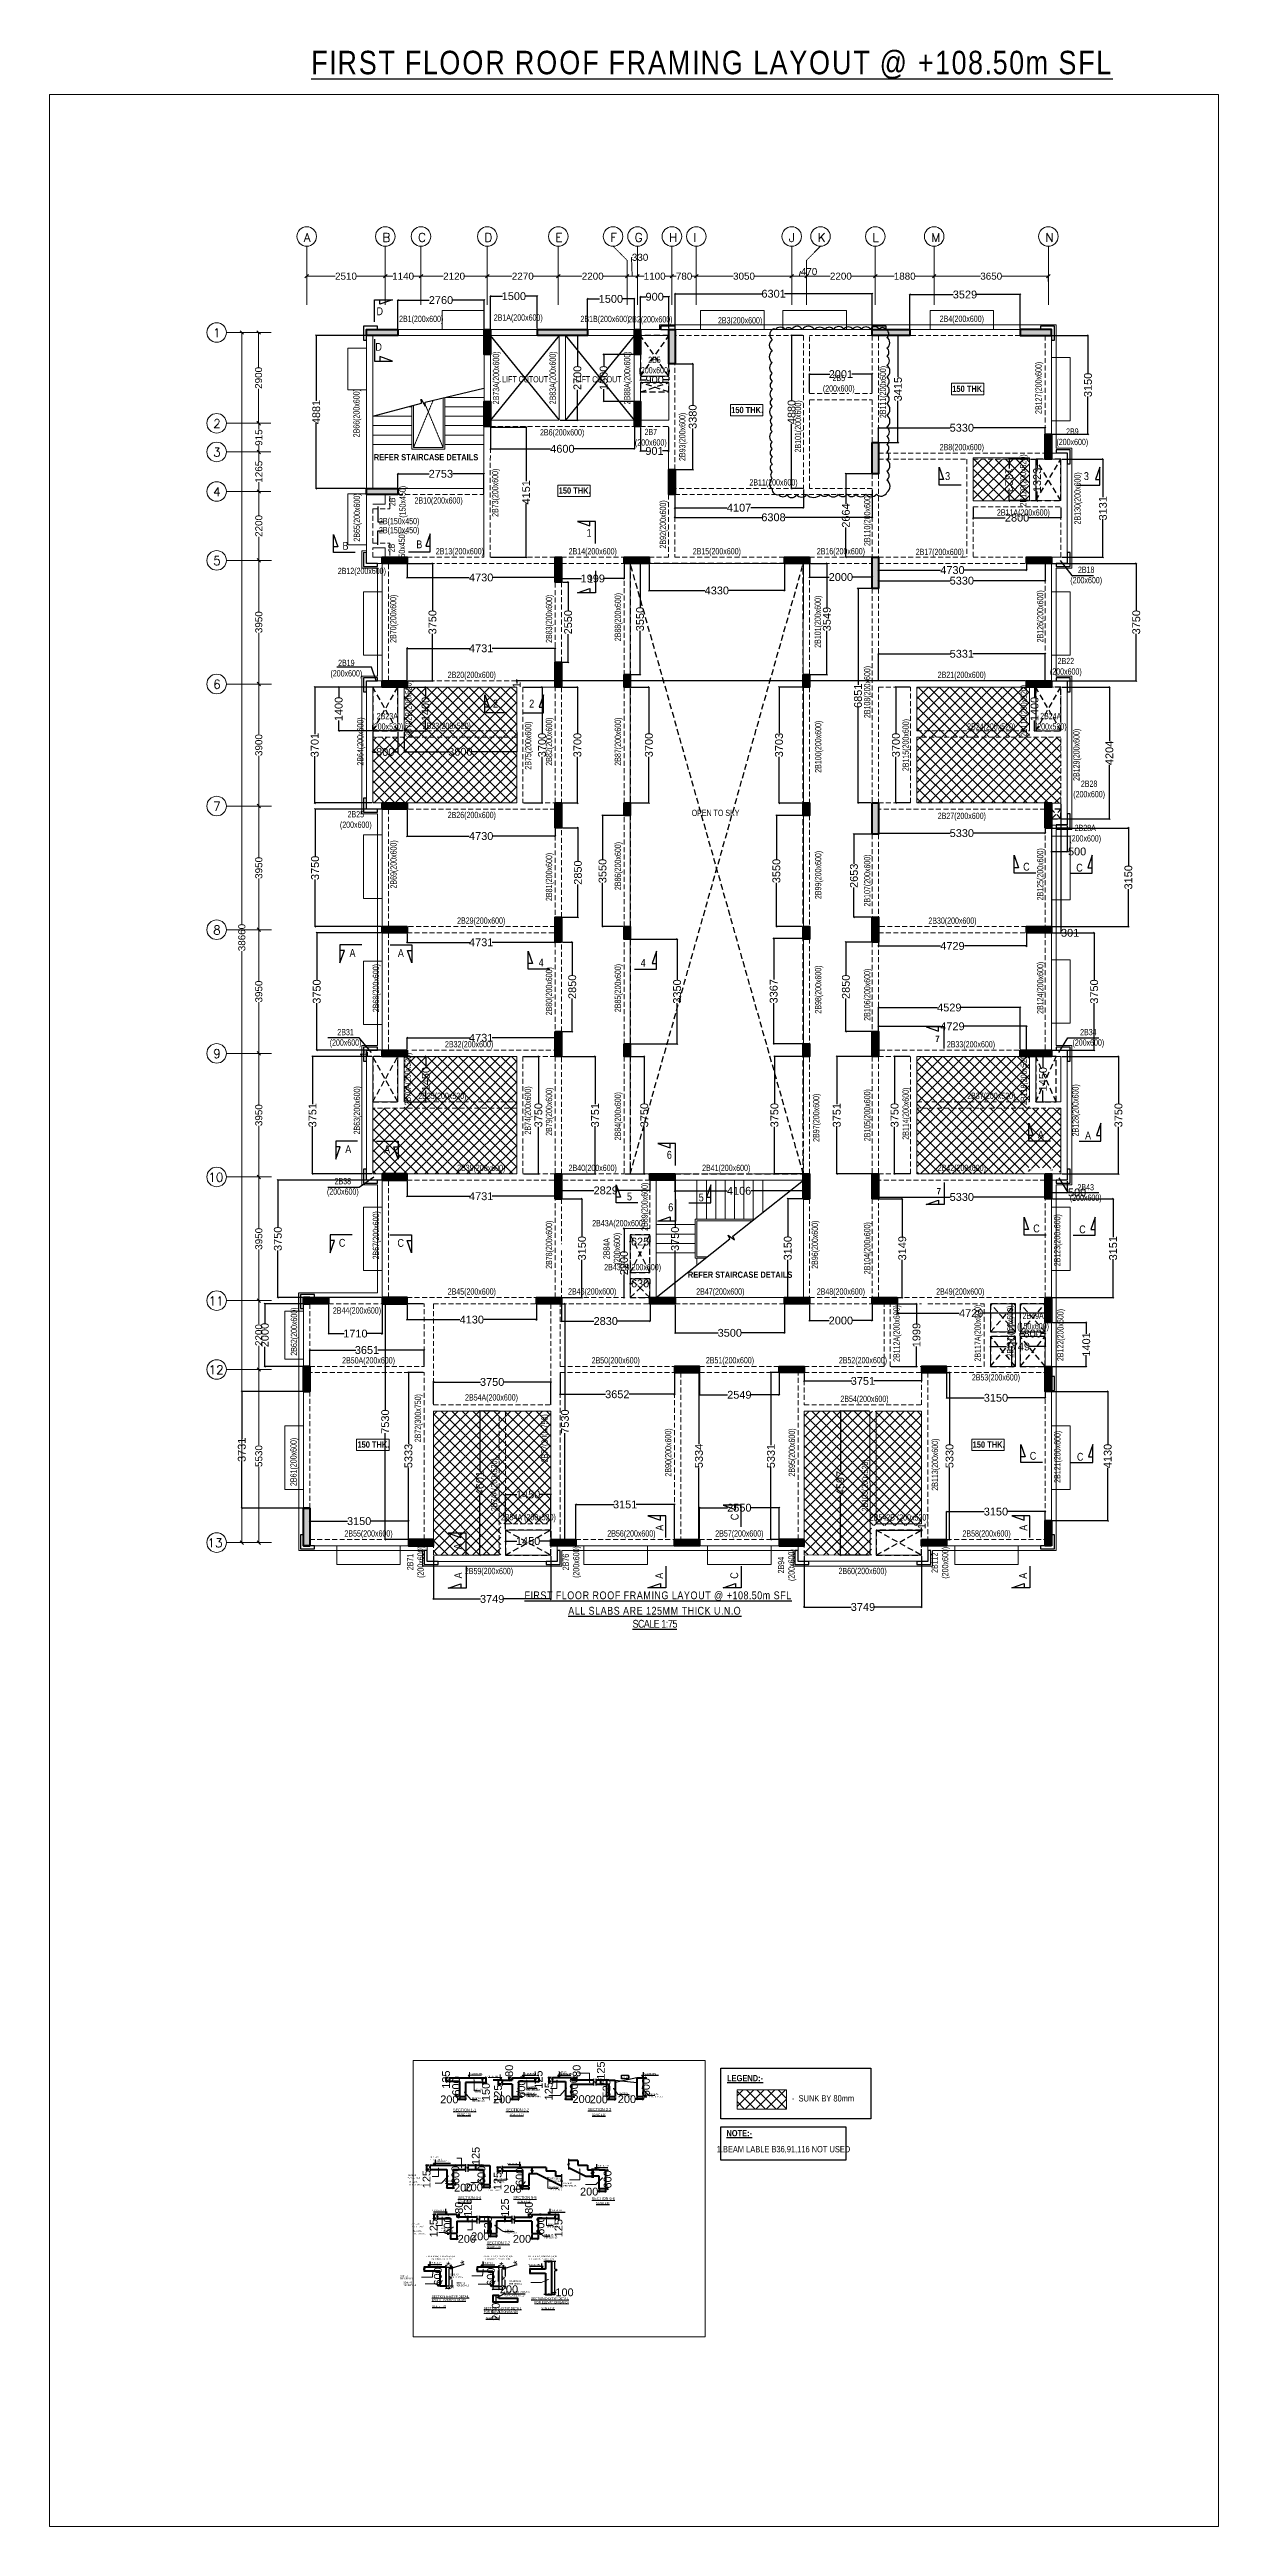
# Model space of a CAD drawing. Header units: millimetres. Extents: x -29 to 37328, y -5 to 79129.
import ezdxf
from ezdxf.enums import TextEntityAlignment as Align

# ---------------------------------------------------------------- set-up
doc = ezdxf.new("R2010")
doc.units = ezdxf.units.MM
for name, pattern in [('ACAD_ISO04W100', [30, 24, -3, 0, -3]), ('CONTINU', [0]), ('DASHED', [0.75, 0.5, -0.25]), ('HIDDEN', [9.525, 6.35, -3.175]), ('HIDDEN2', [0.1875, 0.125, -0.0625])]:
    doc.linetypes.add(name, pattern=pattern)
for name, color, linetype, lineweight in [('A-ANNO-DIMS', 8, 'Continuous', 15), ('A-ANNO-GRID-LINE', 8, 'ACAD_ISO04W100', 20), ('A-ANNO-GRID-TEXT', 13, 'Continuous', 15), ('A-BOXING PROJECTION', 8, 'Continuous', 9), ('A-CLMN', 5, 'Continuous', 50), ('A-CONC', 5, 'Continuous', 40), ('A-CONC-PATT', 253, 'Continuous', 0), ('A-HIDD-BELW', 8, 'HIDDEN2', 20), ('Column outline', 7, 'Continuous', 0), ('S - BEAM', 7, 'Continuous', 13), ('S - BEAM TXT', 30, 'Continuous', 13), ('S - COL', 5, 'Continuous', 40), ('S - DIM', 253, 'Continuous', 13), ('S - SEC CUT', 5, 'Continuous', 13), ('S - SEC CUT TXT', 1, 'Continuous', 13), ('S - SLAB TXT', 2, 'Continuous', 13), ('STR-COL-DIM', 8, 'Continuous', 18), ('STR-Stair', 1, 'Continuous', 13)]:
    doc.layers.add(name, color=color, linetype=linetype, lineweight=lineweight)
for name, color, linetype in [('BAND DETAILS', 2, 'Continuous'), ('COLUMN  HATCH', 253, 'Continuous'), ('HAT', 8, 'Continuous'), ('Leader', 8, 'Continuous'), ('PC-Detail-Light', 7, 'Continuous'), ('S - HATCH', 8, 'Continuous'), ('S - TXT-1', 6, 'Continuous'), ('S-DIM', 8, 'Continuous'), ('SEC TEXT', 50, 'Continuous'), ('SECTION', 4, 'CONTINU'), ('SL-FW-HIDDEN', 1, 'Continuous'), ('STR-COL', 3, 'Continuous'), ('sub title', 22, 'Continuous'), ('TEMP', 8, 'Continuous'), ('TEXT', 7, 'Continuous'), ('TOILET SUNK BY80', 240, 'Continuous')]:
    doc.layers.add(name, color=color, linetype=linetype)
doc.styles.add('Dim.s & Anno.(Misc.)', font='ARIALN.TTF')
doc.styles.add('ROMANS', font='romans.shx')
doc.styles.add('S - GRID TXT', font='ARIALNB.TTF')
doc.styles.add('SD', font='ARIALNB.TTF')
doc.styles.add('SED', font='ARIALN.TTF', dxfattribs={"height": 50})
doc.styles.add('SOBHA', font='arial.ttf')
doc.styles.add('sobha.sed', font='swisscl.ttf')
doc.styles.get("Standard").update_dxf_attribs({"font": 'arial.ttf'})
doc.styles.add('TITLE', font='tahoma.ttf')
doc.dimstyles.new('A-GFC-100', dxfattribs={"dimscale": 100, "dimtxt": 1.75, "dimasz": 1.5, "dimexe": 1.5, "dimexo": 0, "dimgap": 1, "dimtad": 1, "dimdec": 0, "dimdsep": 46, "dimtxsty": 'Dim.s & Anno.(Misc.)', "dimblk": 'ARCHTICK', "dimcen": 0, "dimdle": 1.5, "dimclrd": 256, "dimclre": 8, "dimclrt": 6, "dimazin": 2, "dimtfac": 1, "dimtdec": 0, "dimtix": 1, "dimtmove": 2, "dimatfit": 3, "dimfxl": 1, "dimtolj": 1, "dimlwd": -1, "dimlwe": 9, "dimarcsym": 0})
doc.dimstyles.new('ISO-25', dxfattribs={"dimtxt": 2.5, "dimasz": 2.5, "dimexe": 1.25, "dimexo": 0.625, "dimtad": 1, "dimtxsty": 'Standard', "dimcen": 2.5, "dimadec": 0, "dimazin": 0, "dimtfac": 1, "dimtmove": 0, "dimatfit": 3, "dimfxl": 1, "dimarcsym": 0})
doc.dimstyles.new('S--20', dxfattribs={"dimscale": 20, "dimtxt": 12.5, "dimasz": 2, "dimexe": 0.25, "dimexo": 1.5, "dimgap": 0.1, "dimtad": 0, "dimdec": 0, "dimrnd": 0.0005, "dimzin": 0, "dimdsep": 46, "dimtxsty": 'SOBHA', "dimblk": 'OBLIQUE', "dimcen": 0.09, "dimclrd": 8, "dimclre": 8, "dimclrt": 4, "dimadec": 0, "dimazin": 0, "dimtfac": 1, "dimtdec": 0, "dimtofl": 0, "dimtmove": 0, "dimatfit": 3, "dimfxl": 0.18, "dimtolj": 1, "dimtzin": 0, "dimlwd": -1, "dimlwe": -1, "dimarcsym": 0})
doc.dimstyles.new('S-25', dxfattribs={"dimscale": 25, "dimtxt": 2.5, "dimasz": 1.5, "dimexe": 0.25, "dimexo": 0.5, "dimgap": 0.1, "dimtad": 0, "dimdec": 0, "dimrnd": 0.0005, "dimzin": 0, "dimdsep": 46, "dimtxsty": 'SOBHA', "dimblk": 'OBLIQUE', "dimcen": 0.09, "dimclrd": 8, "dimclre": 8, "dimclrt": 6, "dimadec": 0, "dimazin": 0, "dimtfac": 1, "dimtdec": 0, "dimtofl": 0, "dimtmove": 0, "dimatfit": 3, "dimfxl": 0.18, "dimtolj": 1, "dimtzin": 0, "dimlwd": -1, "dimlwe": -1, "dimarcsym": 0})
doc.dimstyles.new('S-50', dxfattribs={"dimscale": 50, "dimtxt": 2.5, "dimasz": 1.5, "dimexe": 0.25, "dimexo": 0.25, "dimgap": 0.1, "dimtad": 0, "dimdec": 0, "dimrnd": 0.0005, "dimzin": 0, "dimdsep": 46, "dimtxsty": 'SOBHA', "dimblk": 'OBLIQUE', "dimcen": 0.09, "dimclrd": 8, "dimclre": 8, "dimclrt": 6, "dimadec": 5, "dimazin": 0, "dimtfac": 1, "dimtdec": 0, "dimtofl": 0, "dimtmove": 0, "dimatfit": 3, "dimfxl": 0.18, "dimtolj": 1, "dimtzin": 0, "dimlwd": -1, "dimlwe": -1, "dimarcsym": 0})
doc.dimstyles.new('S-75', dxfattribs={"dimscale": 75, "dimtxt": 2.5, "dimasz": 1.5, "dimexe": 0.25, "dimexo": 0.25, "dimgap": 0.1, "dimtad": 0, "dimdec": 0, "dimzin": 0, "dimdsep": 46, "dimtxsty": 'SOBHA', "dimblk": 'OBLIQUE', "dimcen": 0.09, "dimclrd": 8, "dimclre": 8, "dimclrt": 6, "dimadec": 5, "dimazin": 0, "dimtfac": 1, "dimtdec": 0, "dimtmove": 0, "dimatfit": 3, "dimfxl": 0.18, "dimtolj": 1, "dimtzin": 0, "dimlwd": -1, "dimlwe": -1, "dimarcsym": 0})
pattern_1 = [(45, (186629.27, -710903.4), (-168.379802, 168.379802), []), (135, (186629.27, -710903.4), (-168.379802, -168.379802), [])]
pattern_2 = [(45, (9765.86, -2536224.37), (-168.3798, 168.3798), []), (135, (9765.86, -2536224.37), (-168.3798, -168.3798), [])]

msp = doc.modelspace()

# ---------------------------------------------------------------- texts
at = {"layer": 'S - SEC CUT', "color": 4, "char_height": 50, "width": 408.126, "style": 'SED'}
for s, insert, attachment_point in [('+108.50 SFL.', (13412.4, 14479.1), 1), ('+108.42 SFL.', (14347.7, 14398, 0.4), 3), ('+108.50 SFL.', (15150.1, 14478, 0.4), 1), ('+108.50 SFL.', (16284.2, 14482, 0.4), 1), ('+108.50 SFL.', (18960.9, 14482, 0.2), 1), ('+108.50 SFL.', (12309.4, 11688.2), 1), ('+108.50 SFL.', (14970.8, 11609.2, 0.4), 3), ('+108.50 SFL.', (17468.3, 11546.8, 0.8), 1), ('+108.50 SFL.', (12612.5, 10120.4, 0.2), 3), ('+108.50 SFL.', (15975, 10120.4), 1), ('+108.50 SFL.', (12138.4, 8446.2, -0.4), 1), ('+108.50 SFL.', (13831, 8437), 1), ('+108.50 SFL.', (15676.3, 8379.8), 3)]:
    msp.add_mtext(s, dxfattribs=dict(at, insert=insert, attachment_point=attachment_point))
at = {"layer": 'S - SEC CUT TXT', "color": 1, "linetype": 'ByBlock'}
for s, insert, char_height, width, attachment_point, rotation, style in [('{\\fArial Narrow|b0|i0|c0|p34;\\LSECTION 1-1}', (12866.6, 13345.3, 0.4), 87.5, 1177.794, 1, 0.010721, 'SD'), ('{\\fArial Narrow|b0|i0|c0|p34;\\LSECTION 2-2}', (14552.7, 13348.3, 0.4), 87.5, 1177.794, 1, 0.010721, 'SD'), ('{\\fArial Narrow|b0|i0|c0|p34;\\LSECTION 3-3}', (17178.1, 13364.4, 0.4), 87.5, 1177.794, 1, 0.010721, 'SD'), ('{\\fArial Narrow|b0|i0|c0|p34;\\LSECTION 4-4}', (13020.8, 10545.6), 87.5, 637.693, 1, 0.010721, 'SD'), ('{\\fArial Narrow|b0|i0|c0|p34;\\LSECTION 5-5}', (15533, 10549.3, 0.4), 87.5, 697.74, 3, 359.989279, 'SD'), ('{\\fArial Narrow|b0|i0|c0|p34;\\LSECTION 6-6}', (18039.5, 10514.7, 0.8), 87.5, 677.748, 3, 359.989279, 'SD'), ('{\\fArial Narrow|b0|i0|c0|p34;\\LSECTION 7-7}', (13946.4, 9100.4, 0.2), 87.5, 614.607, 1, 0.010721, 'SD'), ('\\pxql;{\\LSECTION A-A(TYP DETAIL FOR ELEVATION BAND)}', (12186.1, 7377.3), 70, 1138.401, 1, 0.010721, 'SED'), ('{\\LSECTION D-D(TYP DETAIL FOR ELEVATION BAND)}', (16564.7, 7310.9, 0.4), 70, 1138.401, 3, 359.989279, 'SED'), ('\\pxql;{\\LSECTION C-C(TYP DETAIL FOR ELEVATION BAND)}', (13846.9, 7003.6, 0.4), 70, 1138.401, 1, 0.010721, 'SED')]:
    msp.add_mtext(s, dxfattribs=dict(at, insert=insert, char_height=char_height, width=width, attachment_point=attachment_point, rotation=rotation, style=style))
at = {"layer": 'S - TXT-1', "style": 'sobha.sed'}
for s, insert, char_height, width, attachment_point in [('\\pxqj; SLAB AS\\PPER DETAILS', (17216, 14408.8, 0.4), 50, 1001.801, 9), ('\\pxqj;CUTOUT', (18264.6, 14326.1, -0.8), 50, 1001.801, 7), ('\\pxqj;BEAM AS\\PPER DETAILS', (13471.6, 13566, 0.4), 50, 1001.801, 7), ('\\pxqj;SLAB AS\\PPER DETAILS', (13557.8, 13848.8, 0.4), 50, 971.801, 7), ('\\pxqj; SLAB AS\\PPER DETAILS', (16166.7, 13918.2, 0.4), 50, 971.801, 9), ('\\pxqj;BEAM AS\\PPER DETAILS', (15217.7, 13716.4, 0.4), 50, 1001.801, 7), ('\\pxqj;SLAB AS\\PPER DETAILS', (15243.9, 13920.6, 0.4), 50, 971.801, 7), ('\\pxqj;BEAM AS\\PPER DETAILS', (16252.9, 13699.3, 0.4), 50, 1001.801, 9), ('\\pxqj;BEAM AS\\PPER DETAILS', (18174.3, 13730.6, 0.4), 50, 1001.801, 7), ('\\pxqj;BEAM AS\\PPER DETAILS', (19147.3, 13699.8, 0.2), 50, 1001.801, 7), ('\\pxqj; SLAB AS\\PPER DETAILS', (12381.9, 11109.7), 50, 971.801, 9), ('\\pxqj; SLAB AS\\PPER DETAILS', (13125.4, 11689), 50, 1001.801, 9), ('\\pxql; SLABAS PER\\P DETAILS', (14873.9, 10983.2, 0.4), 50, 648.607, 9), ('\\pxqj;STAIRCASE AS\\P PER DETAILS', (16883.2, 11003.4, 0.8), 50, 1001.801, 9), ('\\pxqj;BEAM AS\\PPER DETAILS', (12468.1, 10889.4), 50, 1001.801, 9), ('\\pxqj;BEAM AS\\PPER DETAILS', (13604.4, 10916.5, 0.4), 50, 1001.801, 9), ('\\pxqj;BEAM AS\\PPER DETAILS', (14956.4, 10708.2, 0.4), 50, 1001.801, 9), ('\\pxqj;STAIRCASE AS\\P PER DETAILS', (15930.9, 10731.7, 0.4), 50, 1001.801, 7), ('\\pxqj;BEAM AS\\PPER DETAILS', (17399.9, 10849.3, 0.8), 50, 1001.801, 9), ('\\pxqj; SLAB AS\\PPER DETAILS', (12498.6, 9548.4, 0.2), 50, 971.801, 9), ('\\pxqj; SLAB AS\\PPER DETAILS', (13464.5, 9409.4, 0.2), 50, 1001.801, 9), ('\\pxqj; SLAB AS\\PPER DETAILS', (15878.9, 9539.6), 50, 971.801, 7), ('\\pxqj;BEAM AS\\PPER DETAILS', (12584.9, 9322.9, 0.2), 50, 1001.801, 9), ('\\pxqj;BEAM AS\\PPER DETAILS', (14497.1, 9347.1), 50, 1001.801, 7), ('\\pxqj;BEAM AS\\PPER DETAILS', (15792.6, 9201.2), 50, 1001.801, 7), ('\\pxqj;SLAB AS\\PPER DETAILS', (12171.7, 7888.1), 50, 1001.801, 9), ('\\pxql;*', (12056.7, 8566.2, -0.4), 75, 62.077, 9), ('\\pxql;\\PREFER ARCH DRAWING FOR ELEVATION PROJECTION', (13059.8, 8514.2, -0.4), 50, 1001.801, 9), ('\\pxqj;SLAB AS\\PPER DETAILS', (13778.3, 7937.3, 0.4), 50, 1001.801, 9), ('\\pxql;*', (13904.1, 8566.2, -0.4), 75, 62.077, 9), ('\\pxql;\\PREFER ARCH DRAWING FOR ELEVATION PROJECTION', (14907.2, 8514.2, -0.4), 50, 1001.801, 9), ('\\pxql;*', (15312.4, 8566.2, -0.4), 75, 62.077, 9), ('\\pxql;\\PREFER ARCH DRAWING FOR ELEVATION PROJECTION', (16315.5, 8514.2, -0.4), 50, 1001.801, 9), ('\\pxqj;BEAM AS\\PPER DETAILS', (12281.7, 7678.1), 50, 1001.801, 9), ('\\pxqj;BEAM AS\\PPER DETAILS', (13974.3, 7668.9, 0.4), 50, 1001.801, 9), ('\\pxqj;COLUMN AS\\PPER DETAILS', (15663.3, 7721.7, 0.4), 50, 1001.801, 9)]:
    msp.add_mtext(s, dxfattribs=dict(at, insert=insert, char_height=char_height, width=width, attachment_point=attachment_point))
at = {"layer": 'SEC TEXT', "color": 6, "insert": (15182.4, 7513.7), "char_height": 62.5, "width": 673.074, "attachment_point": 3, "style": 'sobha.sed'}
msp.add_mtext('\\pxql;LINTEL WITH CHAJJA \\PAS PER DETAILS', dxfattribs=at)
at = {"layer": 'sub title', "color": 7, "insert": (21140.4, 79089, -0.6), "char_height": 750, "width": 25541.361, "attachment_point": 2, "style": 'SD'}
msp.add_mtext('{\\fArial Narrow|b0|i0|c0|p34;\\T1.1;\\LFIRST FLOOR ROOF FRAMING LAYOUT @ +108.50m SFL}', dxfattribs=at)
at = {"layer": 'sub title', "char_height": 200, "attachment_point": 2, "line_spacing_factor": 0.923077, "style": 'SD'}
for s, insert, width in [('{\\fSwis721 LtCn BT|b1|i0|c0|p34;\\L\\C4;LEGEND:-}', (22197.5, 14418.1), 18596.495), ('{\\fSwis721 LtCn BT|b0|i0|c0|p34;\\C4;-  SUNK BY 80mm}', (24690.4, 13772.8), 18596.495), ('{\\fSwis721 LtCn BT|b1|i0|c0|p34;\\L\\C4;NOTE:-}', (22012.2, 12660.5), 18596.495), ('{\\fSwis721 LtCn BT|b0|i0|c0|p34;\\C4;1.BEAM LABLE B36,91,116 NOT USED}', (23426.1, 12147.6), 3782.809)]:
    msp.add_mtext(s, dxfattribs=dict(at, insert=insert, width=width))
at = {"layer": 'TEXT', "char_height": 62.5, "style": 'sobha.sed'}
for insert, width, attachment_point in [((14805, 13128.6, 0.4), 1805.445, 9), ((16491.1, 13121.6, 0.4), 1805.445, 9), ((19116.5, 13117.7, 0.4), 1805.445, 9), ((14822.4, 10338.9), 1805.445, 9), ((14925, 10342.6, 0.4), 1805.445, 7), ((17438.9, 10297.3, 0.8), 1805.445, 7), ((14430.2, 8893.7, 0.2), 481.786, 9), ((12634.6, 7000.8), 431.996, 9), ((14344.3, 6627, 0.4), 431.996, 9), ((16123.1, 6934.3, 0.4), 431.996, 9)]:
    msp.add_mtext('\\pxql;{\\LSCALE 1:20}', dxfattribs=dict(at, insert=insert, width=width, attachment_point=attachment_point))

# ---------------------------------------------------------------- blocks, each defined once
blk = doc.blocks.new('*U83')
at = {"layer": 'SL-FW-HIDDEN', "linetype": 'HIDDEN', "ltscale": 30}
for p, q in [((5530, 19500), (0, 0)), ((0, 19500), (5530, 0))]:
    blk.add_line(p, q, dxfattribs=at)
blk.add_lwpolyline([(0, 19500), (5530, 19500), (5530, 0), (0, 0)], close=True, dxfattribs=at)
at = {"layer": 'SL-FW-HIDDEN', "linetype": 'DASHED', "ltscale": 250, "style": 'TITLE'}
blk.add_attdef('DECRIPTION', text='', height=125, dxfattribs=at).set_placement((960, 116), align=Align.MIDDLE_CENTER)
blk = doc.blocks.new('*U106')
at = {"layer": 'SL-FW-HIDDEN', "linetype": 'HIDDEN', "ltscale": 30}
for p, q in [((900, 300), (0, 0)), ((0, 300), (900, 0))]:
    blk.add_line(p, q, dxfattribs=at)
blk.add_lwpolyline([(0, 300), (900, 300), (900, 0), (0, 0)], close=True, dxfattribs=at)
at = {"layer": 'SL-FW-HIDDEN', "linetype": 'DASHED', "ltscale": 250, "style": 'TITLE'}
blk.add_attdef('DECRIPTION', text='', height=125, dxfattribs=at).set_placement((960, 116), align=Align.MIDDLE_CENTER)
blk = doc.blocks.new('*U77')
at = {"layer": 'SL-FW-HIDDEN', "linetype": 'HIDDEN', "ltscale": 30}
for p, q in [((900, 1300), (0, 0)), ((0, 1300), (900, 0))]:
    blk.add_line(p, q, dxfattribs=at)
blk.add_lwpolyline([(0, 1300), (900, 1300), (900, 0), (0, 0)], close=True, dxfattribs=at)
at = {"layer": 'SL-FW-HIDDEN', "linetype": 'DASHED', "ltscale": 250, "style": 'TITLE'}
blk.add_attdef('DECRIPTION', text='', height=125, dxfattribs=at).set_placement((960, 116), align=Align.MIDDLE_CENTER)
blk = doc.blocks.new('*U74')
at = {"layer": 'SL-FW-HIDDEN', "linetype": 'HIDDEN', "ltscale": 30}
for p, q in [((301, 302), (0, 0)), ((0, 302), (301, 0))]:
    blk.add_line(p, q, dxfattribs=at)
blk.add_lwpolyline([(0, 302), (301, 302), (301, 0), (0, 0)], close=True, dxfattribs=at)
at = {"layer": 'SL-FW-HIDDEN', "linetype": 'DASHED', "ltscale": 250, "style": 'TITLE'}
blk.add_attdef('DECRIPTION', text='', height=125, dxfattribs=at).set_placement((960, 116), align=Align.MIDDLE_CENTER)
blk = doc.blocks.new('*U85')
at = {"layer": 'SL-FW-HIDDEN', "linetype": 'HIDDEN', "ltscale": 30}
for p, q in [((800, 1400), (0, 0)), ((0, 1400), (800, 0))]:
    blk.add_line(p, q, dxfattribs=at)
blk.add_lwpolyline([(0, 1400), (800, 1400), (800, 0), (0, 0)], close=True, dxfattribs=at)
at = {"layer": 'SL-FW-HIDDEN', "linetype": 'DASHED', "ltscale": 250, "style": 'TITLE'}
blk.add_attdef('DECRIPTION', text='', height=125, dxfattribs=at).set_placement((960, 116), align=Align.MIDDLE_CENTER)
blk = doc.blocks.new('*U76')
at = {"layer": 'SL-FW-HIDDEN', "linetype": 'HIDDEN', "ltscale": 30}
for p, q in [((650, 1450), (0, 0)), ((0, 1450), (650, 0))]:
    blk.add_line(p, q, dxfattribs=at)
blk.add_lwpolyline([(0, 1450), (650, 1450), (650, 0), (0, 0)], close=True, dxfattribs=at)
at = {"layer": 'SL-FW-HIDDEN', "linetype": 'DASHED', "ltscale": 250, "style": 'TITLE'}
blk.add_attdef('DECRIPTION', text='', height=125, dxfattribs=at).set_placement((960, 116), align=Align.MIDDLE_CENTER)
blk = doc.blocks.new('*U87')
at = {"layer": 'SL-FW-HIDDEN', "linetype": 'HIDDEN', "ltscale": 30}
for p, q in [((800, 1450), (0, 0)), ((0, 1450), (800, 0))]:
    blk.add_line(p, q, dxfattribs=at)
blk.add_lwpolyline([(0, 1450), (800, 1450), (800, 0), (0, 0)], close=True, dxfattribs=at)
at = {"layer": 'SL-FW-HIDDEN', "linetype": 'DASHED', "ltscale": 250, "style": 'TITLE'}
blk.add_attdef('DECRIPTION', text='', height=125, dxfattribs=at).set_placement((960, 116), align=Align.MIDDLE_CENTER)
blk = doc.blocks.new('*U79')
at = {"layer": 'SL-FW-HIDDEN', "linetype": 'HIDDEN', "ltscale": 30}
for p, q in [((800, 1450), (0, 0)), ((0, 1450), (800, 0))]:
    blk.add_line(p, q, dxfattribs=at)
blk.add_lwpolyline([(0, 1450), (800, 1450), (800, 0), (0, 0)], close=True, dxfattribs=at)
at = {"layer": 'SL-FW-HIDDEN', "linetype": 'DASHED', "ltscale": 250, "style": 'TITLE'}
blk.add_attdef('DECRIPTION', text='', height=125, dxfattribs=at).set_placement((960, 116), align=Align.MIDDLE_CENTER)
blk = doc.blocks.new('*U84')
at = {"layer": 'SL-FW-HIDDEN', "linetype": 'HIDDEN', "ltscale": 30}
for p, q in [((800, 1449), (0, 0)), ((0, 1449), (800, 0))]:
    blk.add_line(p, q, dxfattribs=at)
blk.add_lwpolyline([(0, 1449), (800, 1449), (800, 0), (0, 0)], close=True, dxfattribs=at)
at = {"layer": 'SL-FW-HIDDEN', "linetype": 'DASHED', "ltscale": 250, "style": 'TITLE'}
blk.add_attdef('DECRIPTION', text='', height=125, dxfattribs=at).set_placement((960, 116), align=Align.MIDDLE_CENTER)
blk = doc.blocks.new('*U80')
at = {"layer": 'SL-FW-HIDDEN', "linetype": 'HIDDEN', "ltscale": 30}
for p, q in [((800, 1400), (0, 0)), ((0, 1400), (800, 0))]:
    blk.add_line(p, q, dxfattribs=at)
blk.add_lwpolyline([(0, 1400), (800, 1400), (800, 0), (0, 0)], close=True, dxfattribs=at)
at = {"layer": 'SL-FW-HIDDEN', "linetype": 'DASHED', "ltscale": 250, "style": 'TITLE'}
blk.add_attdef('DECRIPTION', text='', height=125, dxfattribs=at).set_placement((960, 116), align=Align.MIDDLE_CENTER)
blk = doc.blocks.new('*U78')
at = {"layer": 'SL-FW-HIDDEN', "linetype": 'HIDDEN', "ltscale": 30}
for p, q in [((800, 1320), (0, 0)), ((0, 1320), (800, 0))]:
    blk.add_line(p, q, dxfattribs=at)
blk.add_lwpolyline([(0, 1320), (800, 1320), (800, 0), (0, 0)], close=True, dxfattribs=at)
at = {"layer": 'SL-FW-HIDDEN', "linetype": 'DASHED', "ltscale": 250, "style": 'TITLE'}
blk.add_attdef('DECRIPTION', text='', height=125, dxfattribs=at).set_placement((960, 116), align=Align.MIDDLE_CENTER)
blk = doc.blocks.new('*U81')
at = {"layer": 'SL-FW-HIDDEN', "linetype": 'HIDDEN', "ltscale": 30}
for p, q in [((630, 600), (0, 0)), ((0, 600), (630, 0))]:
    blk.add_line(p, q, dxfattribs=at)
blk.add_lwpolyline([(0, 600), (630, 600), (630, 0), (0, 0)], close=True, dxfattribs=at)
at = {"layer": 'SL-FW-HIDDEN', "linetype": 'DASHED', "ltscale": 250, "style": 'TITLE'}
blk.add_attdef('DECRIPTION', text='', height=125, dxfattribs=at).set_placement((960, 116), align=Align.MIDDLE_CENTER)
blk = doc.blocks.new('*U82')
at = {"layer": 'SL-FW-HIDDEN', "linetype": 'HIDDEN', "ltscale": 30}
for p, q in [((630, 1200), (0, 0)), ((0, 1200), (630, 0))]:
    blk.add_line(p, q, dxfattribs=at)
blk.add_lwpolyline([(0, 1200), (630, 1200), (630, 0), (0, 0)], close=True, dxfattribs=at)
at = {"layer": 'SL-FW-HIDDEN', "linetype": 'DASHED', "ltscale": 250, "style": 'TITLE'}
blk.add_attdef('DECRIPTION', text='', height=125, dxfattribs=at).set_placement((960, 116), align=Align.MIDDLE_CENTER)
blk = doc.blocks.new('*U88')
at = {"layer": 'SL-FW-HIDDEN', "linetype": 'HIDDEN', "ltscale": 30}
for p, q in [((800, 900), (0, 0)), ((0, 900), (800, 0))]:
    blk.add_line(p, q, dxfattribs=at)
blk.add_lwpolyline([(0, 900), (800, 900), (800, 0), (0, 0)], close=True, dxfattribs=at)
at = {"layer": 'SL-FW-HIDDEN', "linetype": 'DASHED', "ltscale": 250, "style": 'TITLE'}
blk.add_attdef('DECRIPTION', text='', height=125, dxfattribs=at).set_placement((960, 116), align=Align.MIDDLE_CENTER)
blk = doc.blocks.new('*U90')
at = {"layer": 'SL-FW-HIDDEN', "linetype": 'HIDDEN', "ltscale": 30}
for p, q in [((800, 950), (0, 0)), ((0, 950), (800, 0))]:
    blk.add_line(p, q, dxfattribs=at)
blk.add_lwpolyline([(0, 950), (800, 950), (800, 0), (0, 0)], close=True, dxfattribs=at)
at = {"layer": 'SL-FW-HIDDEN', "linetype": 'DASHED', "ltscale": 250, "style": 'TITLE'}
blk.add_attdef('DECRIPTION', text='', height=125, dxfattribs=at).set_placement((960, 116), align=Align.MIDDLE_CENTER)
blk = doc.blocks.new('*U89')
at = {"layer": 'SL-FW-HIDDEN', "linetype": 'HIDDEN', "ltscale": 30}
for p, q in [((800, 900), (0, 0)), ((0, 900), (800, 0))]:
    blk.add_line(p, q, dxfattribs=at)
blk.add_lwpolyline([(0, 900), (800, 900), (800, 0), (0, 0)], close=True, dxfattribs=at)
at = {"layer": 'SL-FW-HIDDEN', "linetype": 'DASHED', "ltscale": 250, "style": 'TITLE'}
blk.add_attdef('DECRIPTION', text='', height=125, dxfattribs=at).set_placement((960, 116), align=Align.MIDDLE_CENTER)
blk = doc.blocks.new('*U91')
at = {"layer": 'SL-FW-HIDDEN', "linetype": 'HIDDEN', "ltscale": 30}
for p, q in [((799, 950), (0, 0)), ((0, 950), (799, 0))]:
    blk.add_line(p, q, dxfattribs=at)
blk.add_lwpolyline([(0, 950), (799, 950), (799, 0), (0, 0)], close=True, dxfattribs=at)
at = {"layer": 'SL-FW-HIDDEN', "linetype": 'DASHED', "ltscale": 250, "style": 'TITLE'}
blk.add_attdef('DECRIPTION', text='', height=125, dxfattribs=at).set_placement((960, 116), align=Align.MIDDLE_CENTER)
blk = doc.blocks.new('_ArchTick')
at = {"color": 0, "linetype": 'ByBlock', "const_width": 0.15}
blk.add_lwpolyline([(-0.5, -0.5), (0.5, 0.5)], dxfattribs=at)
blk = doc.blocks.new('_Oblique')
at = {"color": 0, "linetype": 'ByBlock', "lineweight": -2}
blk.add_line((-0.5, -0.5), (0.5, 0.5), dxfattribs=at)
blk = doc.blocks.new('*D7')
at = {"layer": 'Defpoints', "color": 0, "linetype": 'ByBlock', "transparency": 16777216}
for p in [(20470, -1593781), (22980, -1593781), (22980, -1593781)]:
    blk.add_point(p, dxfattribs=at)
at = {"layer": 'STR-COL-DIM', "color": 8, "transparency": 16777216}
for p, q in [((20470, -1593781), (21380, -1593781)), ((22980, -1593781), (22070, -1593781))]:
    blk.add_line(p, q, dxfattribs=at)
at = {"layer": 'STR-COL-DIM', "color": 8, "linetype": 'ByBlock', "transparency": 16777216, "xscale": 112.5, "yscale": 112.5, "zscale": 112.5, "rotation": 180}
blk.add_blockref('_Oblique', (20470, -1593781), dxfattribs=at)
at = {"layer": 'STR-COL-DIM', "color": 8, "linetype": 'ByBlock', "transparency": 16777216, "xscale": 112.5, "yscale": 112.5, "zscale": 112.5}
blk.add_blockref('_Oblique', (22980, -1593781), dxfattribs=at)
at = {"layer": 'STR-COL-DIM', "color": 6, "linetype": 'ByBlock', "transparency": 16777216, "insert": (21725, -1593781), "char_height": 225, "attachment_point": 5, "style": 'SOBHA'}
blk.add_mtext('\\A1;2510', dxfattribs=at)
blk = doc.blocks.new('*D8')
at = {"layer": 'Defpoints', "color": 0, "transparency": 16777216}
for p in [(22980, -1593781), (24120, -1593781), (24120, -1593969, 0)]:
    blk.add_point(p, dxfattribs=at)
at = {"layer": 'STR-COL-DIM', "color": 8, "transparency": 16777216}
for p, q in [((24120, -1593950), (24120, -1593762)), ((22980, -1593781), (23218, -1593781)), ((24120, -1593781), (23883, -1593781))]:
    blk.add_line(p, q, dxfattribs=at)
at = {"layer": 'STR-COL-DIM', "color": 8, "transparency": 16777216, "xscale": 112.5, "yscale": 112.5, "zscale": 112.5, "rotation": 180}
blk.add_blockref('_Oblique', (22980, -1593781), dxfattribs=at)
at = {"layer": 'STR-COL-DIM', "color": 8, "transparency": 16777216, "xscale": 112.5, "yscale": 112.5, "zscale": 112.5}
blk.add_blockref('_Oblique', (24120, -1593781), dxfattribs=at)
at = {"layer": 'STR-COL-DIM', "color": 6, "transparency": 16777216, "insert": (23550, -1593781), "char_height": 225, "attachment_point": 5, "style": 'SOBHA'}
blk.add_mtext('\\A1;1140', dxfattribs=at)
blk = doc.blocks.new('*D9')
at = {"layer": 'Defpoints', "color": 0, "transparency": 16777216}
for p in [(24120, -1593969, 0), (26240, -1593781), (26240, -1593969, 0)]:
    blk.add_point(p, dxfattribs=at)
at = {"layer": 'STR-COL-DIM', "color": 8, "transparency": 16777216}
for p, q in [((24120, -1593950), (24120, -1593762)), ((26240, -1593950), (26240, -1593762)), ((24120, -1593781), (24835, -1593781)), ((26240, -1593781), (25525, -1593781))]:
    blk.add_line(p, q, dxfattribs=at)
at = {"layer": 'STR-COL-DIM', "color": 8, "transparency": 16777216, "xscale": 112.5, "yscale": 112.5, "zscale": 112.5, "rotation": 180}
blk.add_blockref('_Oblique', (24120, -1593781), dxfattribs=at)
at = {"layer": 'STR-COL-DIM', "color": 8, "transparency": 16777216, "xscale": 112.5, "yscale": 112.5, "zscale": 112.5}
blk.add_blockref('_Oblique', (26240, -1593781), dxfattribs=at)
at = {"layer": 'STR-COL-DIM', "color": 6, "transparency": 16777216, "insert": (25180, -1593781), "char_height": 225, "attachment_point": 5, "style": 'SOBHA'}
blk.add_mtext('\\A1;2120', dxfattribs=at)
blk = doc.blocks.new('*D10')
at = {"layer": 'Defpoints', "color": 0, "transparency": 16777216}
for p in [(26240, -1593969, 0), (28510, -1593781), (28510, -1593969, 0)]:
    blk.add_point(p, dxfattribs=at)
at = {"layer": 'STR-COL-DIM', "color": 8, "transparency": 16777216}
for p, q in [((26240, -1593950), (26240, -1593762)), ((28510, -1593950), (28510, -1593762)), ((26240, -1593781), (27030, -1593781)), ((28510, -1593781), (27720, -1593781))]:
    blk.add_line(p, q, dxfattribs=at)
at = {"layer": 'STR-COL-DIM', "color": 8, "transparency": 16777216, "xscale": 112.5, "yscale": 112.5, "zscale": 112.5, "rotation": 180}
blk.add_blockref('_Oblique', (26240, -1593781), dxfattribs=at)
at = {"layer": 'STR-COL-DIM', "color": 8, "transparency": 16777216, "xscale": 112.5, "yscale": 112.5, "zscale": 112.5}
blk.add_blockref('_Oblique', (28510, -1593781), dxfattribs=at)
at = {"layer": 'STR-COL-DIM', "color": 6, "transparency": 16777216, "insert": (27375, -1593781), "char_height": 225, "attachment_point": 5, "style": 'SOBHA'}
blk.add_mtext('\\A1;2270', dxfattribs=at)
blk = doc.blocks.new('*D11')
at = {"layer": 'Defpoints', "color": 0, "transparency": 16777216}
for p in [(28510, -1593969, 0), (30710, -1593781), (30710, -1593969, 0)]:
    blk.add_point(p, dxfattribs=at)
at = {"layer": 'STR-COL-DIM', "color": 8, "transparency": 16777216}
for p, q in [((28510, -1593950), (28510, -1593762)), ((30710, -1593950), (30710, -1593762)), ((28510, -1593781), (29265, -1593781)), ((30710, -1593781), (29955, -1593781))]:
    blk.add_line(p, q, dxfattribs=at)
at = {"layer": 'STR-COL-DIM', "color": 8, "transparency": 16777216, "xscale": 112.5, "yscale": 112.5, "zscale": 112.5, "rotation": 180}
blk.add_blockref('_Oblique', (28510, -1593781), dxfattribs=at)
at = {"layer": 'STR-COL-DIM', "color": 8, "transparency": 16777216, "xscale": 112.5, "yscale": 112.5, "zscale": 112.5}
blk.add_blockref('_Oblique', (30710, -1593781), dxfattribs=at)
at = {"layer": 'STR-COL-DIM', "color": 6, "transparency": 16777216, "insert": (29610, -1593781), "char_height": 225, "attachment_point": 5, "style": 'SOBHA'}
blk.add_mtext('\\A1;2200', dxfattribs=at)
blk = doc.blocks.new('*D12')
at = {"layer": 'Defpoints', "color": 0, "transparency": 16777216}
for p in [(30710, -1593969, 0), (31040, -1593781), (31040, -1593969, 0)]:
    blk.add_point(p, dxfattribs=at)
at = {"layer": 'STR-COL-DIM', "color": 8, "transparency": 16777216}
for p, q in [((30710, -1593950), (30710, -1593762)), ((30875, -1593781), (30854, -1593179)), ((30854, -1593179), (30869, -1593179)), ((31040, -1593950), (31040, -1593762)), ((30710, -1593781), (31040, -1593781))]:
    blk.add_line(p, q, dxfattribs=at)
at = {"layer": 'STR-COL-DIM', "color": 8, "transparency": 16777216, "xscale": 112.5, "yscale": 112.5, "zscale": 112.5, "rotation": 180}
blk.add_blockref('_Oblique', (30710, -1593781), dxfattribs=at)
at = {"layer": 'STR-COL-DIM', "color": 8, "transparency": 16777216, "xscale": 112.5, "yscale": 112.5, "zscale": 112.5}
blk.add_blockref('_Oblique', (31040, -1593781), dxfattribs=at)
at = {"layer": 'STR-COL-DIM', "color": 6, "transparency": 16777216, "insert": (31124, -1593179), "char_height": 225, "attachment_point": 5, "style": 'SOBHA'}
blk.add_mtext('\\A1;330', dxfattribs=at)
blk = doc.blocks.new('*D13')
at = {"layer": 'Defpoints', "color": 0, "transparency": 16777216}
for p in [(31040, -1593969, 0), (32140, -1593781), (32140, -1593969, 0)]:
    blk.add_point(p, dxfattribs=at)
at = {"layer": 'STR-COL-DIM', "color": 8, "transparency": 16777216}
for p, q in [((31040, -1593950), (31040, -1593762)), ((32140, -1593950), (32140, -1593762)), ((31040, -1593781), (31258, -1593781)), ((32140, -1593781), (31923, -1593781))]:
    blk.add_line(p, q, dxfattribs=at)
at = {"layer": 'STR-COL-DIM', "color": 8, "transparency": 16777216, "xscale": 112.5, "yscale": 112.5, "zscale": 112.5, "rotation": 180}
blk.add_blockref('_Oblique', (31040, -1593781), dxfattribs=at)
at = {"layer": 'STR-COL-DIM', "color": 8, "transparency": 16777216, "xscale": 112.5, "yscale": 112.5, "zscale": 112.5}
blk.add_blockref('_Oblique', (32140, -1593781), dxfattribs=at)
at = {"layer": 'STR-COL-DIM', "color": 6, "transparency": 16777216, "insert": (31590, -1593781), "char_height": 225, "attachment_point": 5, "style": 'SOBHA'}
blk.add_mtext('\\A1;1100', dxfattribs=at)
blk = doc.blocks.new('*D14')
at = {"layer": 'Defpoints', "color": 0, "transparency": 16777216}
for p in [(32140, -1593969, 0), (32920, -1593781), (32920, -1593969, 0)]:
    blk.add_point(p, dxfattribs=at)
at = {"layer": 'STR-COL-DIM', "color": 8, "transparency": 16777216}
for p, q in [((32140, -1593950), (32140, -1593762)), ((32920, -1593950), (32920, -1593762)), ((32140, -1593781), (32276, -1593781)), ((32920, -1593781), (32785, -1593781))]:
    blk.add_line(p, q, dxfattribs=at)
at = {"layer": 'STR-COL-DIM', "color": 8, "transparency": 16777216, "xscale": 112.5, "yscale": 112.5, "zscale": 112.5, "rotation": 180}
blk.add_blockref('_Oblique', (32140, -1593781), dxfattribs=at)
at = {"layer": 'STR-COL-DIM', "color": 8, "transparency": 16777216, "xscale": 112.5, "yscale": 112.5, "zscale": 112.5}
blk.add_blockref('_Oblique', (32920, -1593781), dxfattribs=at)
at = {"layer": 'STR-COL-DIM', "color": 6, "transparency": 16777216, "insert": (32530, -1593781), "char_height": 225, "attachment_point": 5, "style": 'SOBHA'}
blk.add_mtext('\\A1;780', dxfattribs=at)
blk = doc.blocks.new('*D15')
at = {"layer": 'Defpoints', "color": 0, "transparency": 16777216}
for p in [(32920, -1593969, 0), (35970, -1593781), (35970, -1593969, 0)]:
    blk.add_point(p, dxfattribs=at)
at = {"layer": 'STR-COL-DIM', "color": 8, "transparency": 16777216}
for p, q in [((32920, -1593950), (32920, -1593762)), ((35970, -1593950), (35970, -1593762)), ((32920, -1593781), (34102, -1593781)), ((35970, -1593781), (34788, -1593781))]:
    blk.add_line(p, q, dxfattribs=at)
at = {"layer": 'STR-COL-DIM', "color": 8, "transparency": 16777216, "xscale": 112.5, "yscale": 112.5, "zscale": 112.5, "rotation": 180}
blk.add_blockref('_Oblique', (32920, -1593781), dxfattribs=at)
at = {"layer": 'STR-COL-DIM', "color": 8, "transparency": 16777216, "xscale": 112.5, "yscale": 112.5, "zscale": 112.5}
blk.add_blockref('_Oblique', (35970, -1593781), dxfattribs=at)
at = {"layer": 'STR-COL-DIM', "color": 6, "transparency": 16777216, "insert": (34445, -1593781), "char_height": 225, "attachment_point": 5, "style": 'SOBHA'}
blk.add_mtext('\\A1;3050', dxfattribs=at)
blk = doc.blocks.new('*D16')
at = {"layer": 'Defpoints', "color": 0, "transparency": 16777216}
for p in [(35970, -1593969, 0), (36440, -1593781), (36440, -1593969, 0)]:
    blk.add_point(p, dxfattribs=at)
at = {"layer": 'STR-COL-DIM', "color": 8, "transparency": 16777216}
for p, q in [((35970, -1593950), (35970, -1593762)), ((36205, -1593781), (36249, -1593636)), ((36249, -1593636), (36264, -1593636)), ((36440, -1593950), (36440, -1593762)), ((35970, -1593781), (36440, -1593781))]:
    blk.add_line(p, q, dxfattribs=at)
at = {"layer": 'STR-COL-DIM', "color": 8, "transparency": 16777216, "xscale": 112.5, "yscale": 112.5, "zscale": 112.5, "rotation": 180}
blk.add_blockref('_Oblique', (35970, -1593781), dxfattribs=at)
at = {"layer": 'STR-COL-DIM', "color": 8, "transparency": 16777216, "xscale": 112.5, "yscale": 112.5, "zscale": 112.5}
blk.add_blockref('_Oblique', (36440, -1593781), dxfattribs=at)
at = {"layer": 'STR-COL-DIM', "color": 6, "transparency": 16777216, "insert": (36524, -1593636), "char_height": 225, "attachment_point": 5, "style": 'SOBHA'}
blk.add_mtext('\\A1;470', dxfattribs=at)
blk = doc.blocks.new('*D17')
at = {"layer": 'Defpoints', "color": 0, "transparency": 16777216}
for p in [(36440, -1593969, 0), (38640, -1593781), (38640, -1593969, 0)]:
    blk.add_point(p, dxfattribs=at)
at = {"layer": 'STR-COL-DIM', "color": 8, "transparency": 16777216}
for p, q in [((36440, -1593950), (36440, -1593762)), ((38640, -1593950), (38640, -1593762)), ((36440, -1593781), (37195, -1593781)), ((38640, -1593781), (37885, -1593781))]:
    blk.add_line(p, q, dxfattribs=at)
at = {"layer": 'STR-COL-DIM', "color": 8, "transparency": 16777216, "xscale": 112.5, "yscale": 112.5, "zscale": 112.5, "rotation": 180}
blk.add_blockref('_Oblique', (36440, -1593781), dxfattribs=at)
at = {"layer": 'STR-COL-DIM', "color": 8, "transparency": 16777216, "xscale": 112.5, "yscale": 112.5, "zscale": 112.5}
blk.add_blockref('_Oblique', (38640, -1593781), dxfattribs=at)
at = {"layer": 'STR-COL-DIM', "color": 6, "transparency": 16777216, "insert": (37540, -1593781), "char_height": 225, "attachment_point": 5, "style": 'SOBHA'}
blk.add_mtext('\\A1;2200', dxfattribs=at)
blk = doc.blocks.new('*D18')
at = {"layer": 'Defpoints', "color": 0, "transparency": 16777216}
for p in [(38640, -1593969, 0), (40520, -1593781), (40520, -1593969, 0)]:
    blk.add_point(p, dxfattribs=at)
at = {"layer": 'STR-COL-DIM', "color": 8, "transparency": 16777216}
for p, q in [((38640, -1593950), (38640, -1593762)), ((40520, -1593950), (40520, -1593762)), ((38640, -1593781), (39248, -1593781)), ((40520, -1593781), (39913, -1593781))]:
    blk.add_line(p, q, dxfattribs=at)
at = {"layer": 'STR-COL-DIM', "color": 8, "transparency": 16777216, "xscale": 112.5, "yscale": 112.5, "zscale": 112.5, "rotation": 180}
blk.add_blockref('_Oblique', (38640, -1593781), dxfattribs=at)
at = {"layer": 'STR-COL-DIM', "color": 8, "transparency": 16777216, "xscale": 112.5, "yscale": 112.5, "zscale": 112.5}
blk.add_blockref('_Oblique', (40520, -1593781), dxfattribs=at)
at = {"layer": 'STR-COL-DIM', "color": 6, "transparency": 16777216, "insert": (39580, -1593781), "char_height": 225, "attachment_point": 5, "style": 'SOBHA'}
blk.add_mtext('\\A1;1880', dxfattribs=at)
blk = doc.blocks.new('*D19')
at = {"layer": 'Defpoints', "color": 0, "transparency": 16777216}
for p in [(40520, -1593969, 0), (44170, -1593781), (44170, -1593969, 0)]:
    blk.add_point(p, dxfattribs=at)
at = {"layer": 'STR-COL-DIM', "color": 8, "transparency": 16777216}
for p, q in [((40520, -1593950), (40520, -1593762)), ((44170, -1593950), (44170, -1593762)), ((40520, -1593781), (42002, -1593781)), ((44170, -1593781), (42688, -1593781))]:
    blk.add_line(p, q, dxfattribs=at)
at = {"layer": 'STR-COL-DIM', "color": 8, "transparency": 16777216, "xscale": 112.5, "yscale": 112.5, "zscale": 112.5, "rotation": 180}
blk.add_blockref('_Oblique', (40520, -1593781), dxfattribs=at)
at = {"layer": 'STR-COL-DIM', "color": 8, "transparency": 16777216, "xscale": 112.5, "yscale": 112.5, "zscale": 112.5}
blk.add_blockref('_Oblique', (44170, -1593781), dxfattribs=at)
at = {"layer": 'STR-COL-DIM', "color": 6, "transparency": 16777216, "insert": (42345, -1593781), "char_height": 225, "attachment_point": 5, "style": 'SOBHA'}
blk.add_mtext('\\A1;3650', dxfattribs=at)
blk = doc.blocks.new('*D20')
at = {"layer": 'Defpoints', "color": 0, "linetype": 'ByBlock', "transparency": 16777216}
for p in [(18903, -1595580, -1), (18903, -1598480, 0), (18932, -1598480)]:
    blk.add_point(p, dxfattribs=at)
at = {"layer": 'STR-COL-DIM', "color": 8, "transparency": 16777216}
for p, q in [((18922, -1595580), (18951, -1595580)), ((18932, -1595580), (18932, -1596685)), ((18932, -1598480), (18932, -1597375)), ((18922, -1598480), (18951, -1598480))]:
    blk.add_line(p, q, dxfattribs=at)
at = {"layer": 'STR-COL-DIM', "color": 8, "linetype": 'ByBlock', "transparency": 16777216, "xscale": 112.5, "yscale": 112.5, "zscale": 112.5}
for p, rotation in [((18932, -1595580), 90), ((18932, -1598480), 270)]:
    blk.add_blockref('_Oblique', p, dxfattribs=dict(at, rotation=rotation))
at = {"layer": 'STR-COL-DIM', "color": 6, "linetype": 'ByBlock', "transparency": 16777216, "insert": (18932, -1597030), "char_height": 225, "attachment_point": 5, "rotation": 90, "style": 'SOBHA'}
blk.add_mtext('\\A1;2900', dxfattribs=at)
blk = doc.blocks.new('*D21')
at = {"layer": 'Defpoints', "color": 0, "transparency": 16777216}
for p in [(18903, -1598480, 0), (18939, -1599395, 0), (18939, -1599395)]:
    blk.add_point(p, dxfattribs=at)
at = {"layer": 'STR-COL-DIM', "color": 8, "transparency": 16777216}
for p, q in [((18922, -1598480), (18958, -1598480)), ((18939, -1598480), (18939, -1598680)), ((18939, -1599395), (18939, -1599194)), ((18920, -1599395), (18920, -1599395))]:
    blk.add_line(p, q, dxfattribs=at)
at = {"layer": 'STR-COL-DIM', "color": 8, "transparency": 16777216, "xscale": 112.5, "yscale": 112.5, "zscale": 112.5}
for p, rotation in [((18939, -1598480), 90), ((18939, -1599395), 270)]:
    blk.add_blockref('_Oblique', p, dxfattribs=dict(at, rotation=rotation))
at = {"layer": 'STR-COL-DIM', "color": 6, "transparency": 16777216, "insert": (18939, -1598937), "char_height": 225, "attachment_point": 5, "rotation": 90, "style": 'SOBHA'}
blk.add_mtext('\\A1;915', dxfattribs=at)
blk = doc.blocks.new('*D22')
at = {"layer": 'Defpoints', "color": 0, "transparency": 16777216}
for p in [(18939, -1599395, 0), (18939, -1600660, -1), (18939, -1600660)]:
    blk.add_point(p, dxfattribs=at)
at = {"layer": 'STR-COL-DIM', "color": 8, "transparency": 16777216}
for p, q in [((18920, -1599395), (18920, -1599395)), ((18939, -1599395), (18939, -1599694)), ((18920, -1600660), (18920, -1600660)), ((18939, -1600660), (18939, -1600361))]:
    blk.add_line(p, q, dxfattribs=at)
at = {"layer": 'STR-COL-DIM', "color": 8, "transparency": 16777216, "xscale": 112.5, "yscale": 112.5, "zscale": 112.5}
for p, rotation in [((18939, -1599395), 90), ((18939, -1600660), 270)]:
    blk.add_blockref('_Oblique', p, dxfattribs=dict(at, rotation=rotation))
at = {"layer": 'STR-COL-DIM', "color": 6, "transparency": 16777216, "insert": (18939, -1600027), "char_height": 225, "attachment_point": 5, "rotation": 90, "style": 'SOBHA'}
blk.add_mtext('\\A1;1265', dxfattribs=at)
blk = doc.blocks.new('*D23')
at = {"layer": 'Defpoints', "color": 0, "transparency": 16777216}
for p in [(18939, -1600660, -1), (18939, -1602860, 0), (18939, -1602860)]:
    blk.add_point(p, dxfattribs=at)
at = {"layer": 'STR-COL-DIM', "color": 8, "transparency": 16777216}
for p, q in [((18920, -1600660), (18920, -1600660)), ((18939, -1600660), (18939, -1601415)), ((18939, -1602860), (18939, -1602105)), ((18920, -1602860), (18920, -1602860))]:
    blk.add_line(p, q, dxfattribs=at)
at = {"layer": 'STR-COL-DIM', "color": 8, "transparency": 16777216, "xscale": 112.5, "yscale": 112.5, "zscale": 112.5}
for p, rotation in [((18939, -1600660), 90), ((18939, -1602860), 270)]:
    blk.add_blockref('_Oblique', p, dxfattribs=dict(at, rotation=rotation))
at = {"layer": 'STR-COL-DIM', "color": 6, "transparency": 16777216, "insert": (18939, -1601760), "char_height": 225, "attachment_point": 5, "rotation": 90, "style": 'SOBHA'}
blk.add_mtext('\\A1;2200', dxfattribs=at)
blk = doc.blocks.new('*D24')
at = {"layer": 'Defpoints', "color": 0, "transparency": 16777216}
for p in [(18939, -1602860, 0), (18939, -1606810, 0), (18939, -1606810)]:
    blk.add_point(p, dxfattribs=at)
at = {"layer": 'STR-COL-DIM', "color": 8, "transparency": 16777216}
for p, q in [((18920, -1602860), (18920, -1602860)), ((18939, -1602860), (18939, -1604492)), ((18939, -1606810), (18939, -1605178)), ((18920, -1606810), (18920, -1606810))]:
    blk.add_line(p, q, dxfattribs=at)
at = {"layer": 'STR-COL-DIM', "color": 8, "transparency": 16777216, "xscale": 112.5, "yscale": 112.5, "zscale": 112.5}
for p, rotation in [((18939, -1602860), 90), ((18939, -1606810), 270)]:
    blk.add_blockref('_Oblique', p, dxfattribs=dict(at, rotation=rotation))
at = {"layer": 'STR-COL-DIM', "color": 6, "transparency": 16777216, "insert": (18939, -1604835), "char_height": 225, "attachment_point": 5, "rotation": 90, "style": 'SOBHA'}
blk.add_mtext('\\A1;3950', dxfattribs=at)
blk = doc.blocks.new('*D25')
at = {"layer": 'Defpoints', "color": 0, "transparency": 16777216}
for p in [(18939, -1606810, 0), (18939, -1610710, 0), (18939, -1610710)]:
    blk.add_point(p, dxfattribs=at)
at = {"layer": 'STR-COL-DIM', "color": 8, "transparency": 16777216}
for p, q in [((18920, -1606810), (18920, -1606810)), ((18939, -1606810), (18939, -1608417)), ((18939, -1610710), (18939, -1609103)), ((18920, -1610710), (18920, -1610710))]:
    blk.add_line(p, q, dxfattribs=at)
at = {"layer": 'STR-COL-DIM', "color": 8, "transparency": 16777216, "xscale": 112.5, "yscale": 112.5, "zscale": 112.5}
for p, rotation in [((18939, -1606810), 90), ((18939, -1610710), 270)]:
    blk.add_blockref('_Oblique', p, dxfattribs=dict(at, rotation=rotation))
at = {"layer": 'STR-COL-DIM', "color": 6, "transparency": 16777216, "insert": (18939, -1608760), "char_height": 225, "attachment_point": 5, "rotation": 90, "style": 'SOBHA'}
blk.add_mtext('\\A1;3900', dxfattribs=at)
blk = doc.blocks.new('*D26')
at = {"layer": 'Defpoints', "color": 0, "transparency": 16777216}
for p in [(18939, -1610710, 0), (18939, -1614660, 0), (18939, -1614660)]:
    blk.add_point(p, dxfattribs=at)
at = {"layer": 'STR-COL-DIM', "color": 8, "transparency": 16777216}
for p, q in [((18920, -1610710), (18920, -1610710)), ((18939, -1610710), (18939, -1612342)), ((18939, -1614660), (18939, -1613028)), ((18920, -1614660), (18920, -1614660))]:
    blk.add_line(p, q, dxfattribs=at)
at = {"layer": 'STR-COL-DIM', "color": 8, "transparency": 16777216, "xscale": 112.5, "yscale": 112.5, "zscale": 112.5}
for p, rotation in [((18939, -1610710), 90), ((18939, -1614660), 270)]:
    blk.add_blockref('_Oblique', p, dxfattribs=dict(at, rotation=rotation))
at = {"layer": 'STR-COL-DIM', "color": 6, "transparency": 16777216, "insert": (18939, -1612685), "char_height": 225, "attachment_point": 5, "rotation": 90, "style": 'SOBHA'}
blk.add_mtext('\\A1;3950', dxfattribs=at)
blk = doc.blocks.new('*D27')
at = {"layer": 'Defpoints', "color": 0, "transparency": 16777216}
for p in [(18939, -1614660, 0), (18939, -1618610, 0), (18939, -1618610)]:
    blk.add_point(p, dxfattribs=at)
at = {"layer": 'STR-COL-DIM', "color": 8, "transparency": 16777216}
for p, q in [((18920, -1614660), (18920, -1614660)), ((18939, -1614660), (18939, -1616292)), ((18939, -1618610), (18939, -1616978)), ((18920, -1618610), (18920, -1618610))]:
    blk.add_line(p, q, dxfattribs=at)
at = {"layer": 'STR-COL-DIM', "color": 8, "transparency": 16777216, "xscale": 112.5, "yscale": 112.5, "zscale": 112.5}
for p, rotation in [((18939, -1614660), 90), ((18939, -1618610), 270)]:
    blk.add_blockref('_Oblique', p, dxfattribs=dict(at, rotation=rotation))
at = {"layer": 'STR-COL-DIM', "color": 6, "transparency": 16777216, "insert": (18939, -1616635), "char_height": 225, "attachment_point": 5, "rotation": 90, "style": 'SOBHA'}
blk.add_mtext('\\A1;3950', dxfattribs=at)
blk = doc.blocks.new('*D28')
at = {"layer": 'Defpoints', "color": 0, "transparency": 16777216}
for p in [(18939, -1618610, 0), (18939, -1622560, 0), (18939, -1622560)]:
    blk.add_point(p, dxfattribs=at)
at = {"layer": 'STR-COL-DIM', "color": 8, "transparency": 16777216}
for p, q in [((18920, -1618610), (18920, -1618610)), ((18939, -1618610), (18939, -1620242)), ((18939, -1622560), (18939, -1620928)), ((18920, -1622560), (18920, -1622560))]:
    blk.add_line(p, q, dxfattribs=at)
at = {"layer": 'STR-COL-DIM', "color": 8, "transparency": 16777216, "xscale": 112.5, "yscale": 112.5, "zscale": 112.5}
for p, rotation in [((18939, -1618610), 90), ((18939, -1622560), 270)]:
    blk.add_blockref('_Oblique', p, dxfattribs=dict(at, rotation=rotation))
at = {"layer": 'STR-COL-DIM', "color": 6, "transparency": 16777216, "insert": (18939, -1620585), "char_height": 225, "attachment_point": 5, "rotation": 90, "style": 'SOBHA'}
blk.add_mtext('\\A1;3950', dxfattribs=at)
blk = doc.blocks.new('*D29')
at = {"layer": 'Defpoints', "color": 0, "transparency": 16777216}
for p in [(18939, -1622560, 0), (18939, -1626510, 0), (18939, -1626510)]:
    blk.add_point(p, dxfattribs=at)
at = {"layer": 'STR-COL-DIM', "color": 8, "transparency": 16777216}
for p, q in [((18920, -1622560), (18920, -1622560)), ((18939, -1622560), (18939, -1624192)), ((18939, -1626510), (18939, -1624878)), ((18920, -1626510), (18920, -1626510))]:
    blk.add_line(p, q, dxfattribs=at)
at = {"layer": 'STR-COL-DIM', "color": 8, "transparency": 16777216, "xscale": 112.5, "yscale": 112.5, "zscale": 112.5}
for p, rotation in [((18939, -1622560), 90), ((18939, -1626510), 270)]:
    blk.add_blockref('_Oblique', p, dxfattribs=dict(at, rotation=rotation))
at = {"layer": 'STR-COL-DIM', "color": 6, "transparency": 16777216, "insert": (18939, -1624535), "char_height": 225, "attachment_point": 5, "rotation": 90, "style": 'SOBHA'}
blk.add_mtext('\\A1;3950', dxfattribs=at)
blk = doc.blocks.new('*D30')
at = {"layer": 'Defpoints', "color": 0, "transparency": 16777216}
for p in [(18939, -1626510, 0), (18939, -1628710, 0), (18939, -1628710)]:
    blk.add_point(p, dxfattribs=at)
at = {"layer": 'STR-COL-DIM', "color": 8, "transparency": 16777216}
for p, q in [((18920, -1626510), (18920, -1626510)), ((18939, -1626510), (18939, -1627265)), ((18939, -1628710), (18939, -1627955)), ((18920, -1628710), (18920, -1628710))]:
    blk.add_line(p, q, dxfattribs=at)
at = {"layer": 'STR-COL-DIM', "color": 8, "transparency": 16777216, "xscale": 112.5, "yscale": 112.5, "zscale": 112.5}
for p, rotation in [((18939, -1626510), 90), ((18939, -1628710), 270)]:
    blk.add_blockref('_Oblique', p, dxfattribs=dict(at, rotation=rotation))
at = {"layer": 'STR-COL-DIM', "color": 6, "transparency": 16777216, "insert": (18939, -1627610), "char_height": 225, "attachment_point": 5, "rotation": 90, "style": 'SOBHA'}
blk.add_mtext('\\A1;2200', dxfattribs=at)
blk = doc.blocks.new('*D31')
at = {"layer": 'Defpoints', "color": 0, "transparency": 16777216}
for p in [(18939, -1628710, 0), (18939, -1634240, 0), (18939, -1634240)]:
    blk.add_point(p, dxfattribs=at)
at = {"layer": 'STR-COL-DIM', "color": 8, "transparency": 16777216}
for p, q in [((18920, -1628710), (18920, -1628710)), ((18939, -1628710), (18939, -1631132)), ((18939, -1634240), (18939, -1631818)), ((18920, -1634240), (18920, -1634240))]:
    blk.add_line(p, q, dxfattribs=at)
at = {"layer": 'STR-COL-DIM', "color": 8, "transparency": 16777216, "xscale": 112.5, "yscale": 112.5, "zscale": 112.5}
for p, rotation in [((18939, -1628710), 90), ((18939, -1634240), 270)]:
    blk.add_blockref('_Oblique', p, dxfattribs=dict(at, rotation=rotation))
at = {"layer": 'STR-COL-DIM', "color": 6, "transparency": 16777216, "insert": (18939, -1631475), "char_height": 225, "attachment_point": 5, "rotation": 90, "style": 'SOBHA'}
blk.add_mtext('\\A1;5530', dxfattribs=at)
blk = doc.blocks.new('*D32')
at = {"layer": 'Defpoints', "color": 0, "transparency": 16777216}
for p in [(18396, -1595580, -1), (18396, -1595580), (18396, -1634240, 0)]:
    blk.add_point(p, dxfattribs=at)
at = {"layer": 'STR-COL-DIM', "color": 8, "transparency": 16777216}
for p, q in [((18377, -1595580), (18377, -1595580)), ((18396, -1595580), (18396, -1614479)), ((18396, -1634240), (18396, -1615340)), ((18377, -1634240), (18377, -1634240))]:
    blk.add_line(p, q, dxfattribs=at)
at = {"layer": 'STR-COL-DIM', "color": 8, "transparency": 16777216, "xscale": 112.5, "yscale": 112.5, "zscale": 112.5}
for p, rotation in [((18396, -1595580), 90), ((18396, -1634240), 270)]:
    blk.add_blockref('_Oblique', p, dxfattribs=dict(at, rotation=rotation))
at = {"layer": 'STR-COL-DIM', "color": 6, "transparency": 16777216, "insert": (18396, -1614910), "char_height": 225, "attachment_point": 5, "rotation": 90, "style": 'SOBHA'}
blk.add_mtext('\\A1;38660', dxfattribs=at)
blk = doc.blocks.new('*D284')
at = {"layer": 'Defpoints', "color": 0, "transparency": 16777216}
for p in [(12966, 14332), (13068, 14332), (13068, 13732)]:
    blk.add_point(p, dxfattribs=at)
at = {"layer": 'S - COL', "color": 8, "transparency": 16777216}
for p, q in [((13038, 14332), (12961, 14332)), ((12966, 14332), (12966, 14329)), ((13038, 13732), (12961, 13732)), ((12966, 13732), (12966, 13772))]:
    blk.add_line(p, q, dxfattribs=at)
at = {"layer": 'S - COL', "color": 8, "transparency": 16777216, "xscale": 40, "yscale": 40, "zscale": 40}
for p, rotation in [((12966, 14332), 90), ((12966, 13732), 270)]:
    blk.add_blockref('_Oblique', p, dxfattribs=dict(at, rotation=rotation))
at = {"layer": 'S - COL', "color": 4, "transparency": 16777216, "insert": (12966, 14051), "char_height": 250, "attachment_point": 5, "rotation": 90, "style": 'SOBHA'}
blk.add_mtext('\\A1;600', dxfattribs=at)
blk = doc.blocks.new('*D285')
at = {"layer": 'Defpoints', "color": 0, "transparency": 16777216}
for p in [(13068, 13732), (13068, 13638), (13268, 13732)]:
    blk.add_point(p, dxfattribs=at)
at = {"layer": 'S - COL', "color": 8, "transparency": 16777216}
for p, q in [((13068, 13638), (13028, 13638)), ((13068, 13702), (13068, 13633)), ((13268, 13638), (13068, 13638)), ((13268, 13702), (13268, 13633))]:
    blk.add_line(p, q, dxfattribs=at)
at = {"layer": 'S - COL', "color": 8, "transparency": 16777216, "xscale": 40, "yscale": 40, "zscale": 40, "rotation": 180}
blk.add_blockref('_Oblique', (13068, 13638), dxfattribs=at)
at = {"layer": 'S - COL', "color": 8, "transparency": 16777216, "xscale": 40, "yscale": 40, "zscale": 40}
blk.add_blockref('_Oblique', (13268, 13638), dxfattribs=at)
at = {"layer": 'S - COL', "color": 4, "transparency": 16777216, "insert": (12748, 13638), "char_height": 250, "attachment_point": 5, "style": 'SOBHA'}
blk.add_mtext('\\A1;200', dxfattribs=at)
blk = doc.blocks.new('*D286')
at = {"layer": 'Defpoints', "color": 0, "transparency": 16777216}
for p in [(13804, 14332), (13804, 14182), (13918, 14182)]:
    blk.add_point(p, dxfattribs=at)
at = {"layer": 'S - COL', "color": 8, "transparency": 16777216}
for p, q in [((13834, 14332), (13923, 14332)), ((13918, 14332), (13918, 14182)), ((13834, 14182), (13923, 14182)), ((13918, 14182), (13918, 14142))]:
    blk.add_line(p, q, dxfattribs=at)
at = {"layer": 'S - COL', "color": 8, "transparency": 16777216, "xscale": 40, "yscale": 40, "zscale": 40}
for p, rotation in [((13918, 14332), 90), ((13918, 14182), 270)]:
    blk.add_blockref('_Oblique', p, dxfattribs=dict(at, rotation=rotation))
at = {"layer": 'S - COL', "color": 4, "transparency": 16777216, "insert": (13918, 13876), "char_height": 250, "attachment_point": 5, "rotation": 90, "style": 'SOBHA'}
blk.add_mtext('\\A1;150', dxfattribs=at)
blk = doc.blocks.new('*D287')
at = {"layer": 'Defpoints', "color": 0, "transparency": 16777216}
for p in [(12645, 14332), (12748, 14332, 0), (12748, 14207, 0)]:
    blk.add_point(p, dxfattribs=at)
at = {"layer": 'S - COL', "color": 8, "transparency": 16777216}
for p, q in [((12718, 14332), (12640, 14332)), ((12645, 14207), (12645, 14332)), ((12718, 14207), (12640, 14207))]:
    blk.add_line(p, q, dxfattribs=at)
at = {"layer": 'S - COL', "color": 8, "transparency": 16777216, "xscale": 40, "yscale": 40, "zscale": 40}
for p, rotation in [((12645, 14332), 90), ((12645, 14207), 270)]:
    blk.add_blockref('_Oblique', p, dxfattribs=dict(at, rotation=rotation))
at = {"layer": 'S - COL', "color": 4, "transparency": 16777216, "insert": (12645, 14270), "char_height": 250, "attachment_point": 5, "rotation": 90, "style": 'SOBHA'}
blk.add_mtext('\\A1;125', dxfattribs=at)
blk = doc.blocks.new('*D288')
at = {"layer": 'Defpoints', "color": 0, "transparency": 16777216}
for p in [(14754, 13732), (14754, 13638), (14954, 13732)]:
    blk.add_point(p, dxfattribs=at)
at = {"layer": 'S - COL', "color": 8, "transparency": 16777216}
for p, q in [((14754, 13638), (14714, 13638)), ((14754, 13702), (14754, 13633)), ((14954, 13638), (14754, 13638)), ((14954, 13702), (14954, 13633))]:
    blk.add_line(p, q, dxfattribs=at)
at = {"layer": 'S - COL', "color": 8, "transparency": 16777216, "xscale": 40, "yscale": 40, "zscale": 40, "rotation": 180}
blk.add_blockref('_Oblique', (14754, 13638), dxfattribs=at)
at = {"layer": 'S - COL', "color": 8, "transparency": 16777216, "xscale": 40, "yscale": 40, "zscale": 40}
blk.add_blockref('_Oblique', (14954, 13638), dxfattribs=at)
at = {"layer": 'S - COL', "color": 4, "transparency": 16777216, "insert": (14435, 13638), "char_height": 250, "attachment_point": 5, "style": 'SOBHA'}
blk.add_mtext('\\A1;200', dxfattribs=at)
blk = doc.blocks.new('*D289')
at = {"layer": 'Defpoints', "color": 0, "transparency": 16777216}
for p in [(15490, 14332), (15490, 14207), (15604, 14207)]:
    blk.add_point(p, dxfattribs=at)
at = {"layer": 'S - COL', "color": 8, "transparency": 16777216}
for p, q in [((15520, 14332), (15609, 14332)), ((15604, 14332), (15604, 14207)), ((15520, 14207), (15609, 14207))]:
    blk.add_line(p, q, dxfattribs=at)
at = {"layer": 'S - COL', "color": 8, "transparency": 16777216, "xscale": 40, "yscale": 40, "zscale": 40}
for p, rotation in [((15604, 14332), 90), ((15604, 14207), 270)]:
    blk.add_blockref('_Oblique', p, dxfattribs=dict(at, rotation=rotation))
at = {"layer": 'S - COL', "color": 4, "transparency": 16777216, "insert": (15604, 14270), "char_height": 250, "attachment_point": 5, "rotation": 90, "style": 'SOBHA'}
blk.add_mtext('\\A1;125', dxfattribs=at)
blk = doc.blocks.new('*D290')
at = {"layer": 'Defpoints', "color": 0, "transparency": 16777216}
for p in [(14662, 14332), (14754, 14332), (14754, 14252)]:
    blk.add_point(p, dxfattribs=at)
at = {"layer": 'S - COL', "color": 8, "transparency": 16777216}
for p, q in [((14724, 14332), (14657, 14332)), ((14724, 14252), (14657, 14252)), ((14662, 14332), (14662, 14372)), ((14662, 14252), (14662, 14332))]:
    blk.add_line(p, q, dxfattribs=at)
at = {"layer": 'S - COL', "color": 8, "transparency": 16777216, "xscale": 40, "yscale": 40, "zscale": 40}
for p, rotation in [((14662, 14332), 90), ((14662, 14252), 270)]:
    blk.add_blockref('_Oblique', p, dxfattribs=dict(at, rotation=rotation))
at = {"layer": 'S - COL', "color": 4, "transparency": 16777216, "insert": (14662, 14553), "char_height": 250, "attachment_point": 5, "rotation": 90, "style": 'SOBHA'}
blk.add_mtext('\\A1;80', dxfattribs=at)
blk = doc.blocks.new('*D291')
at = {"layer": 'Defpoints', "color": 0, "transparency": 16777216}
for p in [(14954, 14332), (14954, 13732), (15053, 13732)]:
    blk.add_point(p, dxfattribs=at)
at = {"layer": 'S - COL', "color": 8, "transparency": 16777216}
for p, q in [((14984, 14332), (15058, 14332)), ((15053, 14332), (15053, 14372)), ((14984, 13732), (15058, 13732)), ((15053, 13732), (15053, 13692))]:
    blk.add_line(p, q, dxfattribs=at)
at = {"layer": 'S - COL', "color": 8, "transparency": 16777216, "xscale": 40, "yscale": 40, "zscale": 40}
for p, rotation in [((15053, 14332), 270), ((15053, 13732), 90)]:
    blk.add_blockref('_Oblique', p, dxfattribs=dict(at, rotation=rotation))
at = {"layer": 'S - COL', "color": 4, "transparency": 16777216, "insert": (15053, 13982), "char_height": 250, "attachment_point": 5, "rotation": 90, "style": 'SOBHA'}
blk.add_mtext('\\A1;600', dxfattribs=at)
blk = doc.blocks.new('*D292')
at = {"layer": 'Defpoints', "color": 0, "transparency": 16777216}
for p in [(14434, 14252), (14306, 14127), (14434, 14127)]:
    blk.add_point(p, dxfattribs=at)
at = {"layer": 'S - COL', "color": 8, "transparency": 16777216}
for p, q in [((14404, 14252), (14301, 14252)), ((14306, 14252), (14306, 14127)), ((14404, 14127), (14301, 14127)), ((14306, 14127), (14306, 14087))]:
    blk.add_line(p, q, dxfattribs=at)
at = {"layer": 'S - COL', "color": 8, "transparency": 16777216, "xscale": 40, "yscale": 40, "zscale": 40}
for p, rotation in [((14306, 14252), 90), ((14306, 14127), 270)]:
    blk.add_blockref('_Oblique', p, dxfattribs=dict(at, rotation=rotation))
at = {"layer": 'S - COL', "color": 4, "transparency": 16777216, "insert": (14306, 13820), "char_height": 250, "attachment_point": 5, "rotation": 90, "style": 'SOBHA'}
blk.add_mtext('\\A1;125', dxfattribs=at)
blk = doc.blocks.new('*D293')
at = {"layer": 'Defpoints', "color": 0, "transparency": 16777216}
for p in [(18744, 13732), (18744, 13646), (18944, 13732)]:
    blk.add_point(p, dxfattribs=at)
at = {"layer": 'S - COL', "color": 8, "transparency": 16777216}
for p, q in [((18744, 13646), (18704, 13646)), ((18744, 13702), (18744, 13641)), ((18944, 13646), (18744, 13646)), ((18944, 13702), (18944, 13641))]:
    blk.add_line(p, q, dxfattribs=at)
at = {"layer": 'S - COL', "color": 8, "transparency": 16777216, "xscale": 40, "yscale": 40, "zscale": 40, "rotation": 180}
blk.add_blockref('_Oblique', (18744, 13646), dxfattribs=at)
at = {"layer": 'S - COL', "color": 8, "transparency": 16777216, "xscale": 40, "yscale": 40, "zscale": 40}
blk.add_blockref('_Oblique', (18944, 13646), dxfattribs=at)
at = {"layer": 'S - COL', "color": 4, "transparency": 16777216, "insert": (18424, 13646), "char_height": 250, "attachment_point": 5, "style": 'SOBHA'}
blk.add_mtext('\\A1;200', dxfattribs=at)
blk = doc.blocks.new('*D294')
at = {"layer": 'Defpoints', "color": 0, "transparency": 16777216}
for p in [(18944, 14332), (18944, 13732), (19030, 13732)]:
    blk.add_point(p, dxfattribs=at)
at = {"layer": 'S - COL', "color": 8, "transparency": 16777216}
for p, q in [((18974, 14332), (19035, 14332)), ((19030, 14332), (19030, 14310)), ((18974, 13732), (19035, 13732)), ((19030, 13732), (19030, 13754))]:
    blk.add_line(p, q, dxfattribs=at)
at = {"layer": 'S - COL', "color": 8, "transparency": 16777216, "xscale": 40, "yscale": 40, "zscale": 40}
for p, rotation in [((19030, 14332), 90), ((19030, 13732), 270)]:
    blk.add_blockref('_Oblique', p, dxfattribs=dict(at, rotation=rotation))
at = {"layer": 'S - COL', "color": 4, "transparency": 16777216, "insert": (19030, 14032), "char_height": 250, "attachment_point": 5, "rotation": 90, "style": 'SOBHA'}
blk.add_mtext('\\A1;600', dxfattribs=at)
blk = doc.blocks.new('*D295')
at = {"layer": 'Defpoints', "color": 0, "transparency": 16777216}
for p in [(16456, 13732), (16656, 13732), (16656, 13647)]:
    blk.add_point(p, dxfattribs=at)
at = {"layer": 'S - COL', "color": 8, "transparency": 16777216}
for p, q in [((16456, 13702), (16456, 13642)), ((16456, 13647), (16656, 13647)), ((16656, 13702), (16656, 13642)), ((16656, 13647), (16696, 13647))]:
    blk.add_line(p, q, dxfattribs=at)
at = {"layer": 'S - COL', "color": 8, "transparency": 16777216, "xscale": 40, "yscale": 40, "zscale": 40, "rotation": 180}
blk.add_blockref('_Oblique', (16456, 13647), dxfattribs=at)
at = {"layer": 'S - COL', "color": 8, "transparency": 16777216, "xscale": 40, "yscale": 40, "zscale": 40}
blk.add_blockref('_Oblique', (16656, 13647), dxfattribs=at)
at = {"layer": 'S - COL', "color": 4, "transparency": 16777216, "insert": (16976, 13647), "char_height": 250, "attachment_point": 5, "style": 'SOBHA'}
blk.add_mtext('\\A1;200', dxfattribs=at)
blk = doc.blocks.new('*D296')
at = {"layer": 'Defpoints', "color": 0, "transparency": 16777216}
for p in [(16040, 14332), (15926, 14207), (16040, 14207)]:
    blk.add_point(p, dxfattribs=at)
at = {"layer": 'S - COL', "color": 8, "transparency": 16777216}
for p, q in [((16010, 14332), (15921, 14332)), ((15926, 14332), (15926, 14207)), ((16010, 14207), (15921, 14207)), ((15926, 14207), (15926, 14167))]:
    blk.add_line(p, q, dxfattribs=at)
at = {"layer": 'S - COL', "color": 8, "transparency": 16777216, "xscale": 40, "yscale": 40, "zscale": 40}
for p, rotation in [((15926, 14332), 90), ((15926, 14207), 270)]:
    blk.add_blockref('_Oblique', p, dxfattribs=dict(at, rotation=rotation))
at = {"layer": 'S - COL', "color": 4, "transparency": 16777216, "insert": (15926, 13900), "char_height": 250, "attachment_point": 5, "rotation": 90, "style": 'SOBHA'}
blk.add_mtext('\\A1;125', dxfattribs=at)
blk = doc.blocks.new('*D297')
at = {"layer": 'Defpoints', "color": 0, "transparency": 16777216}
for p in [(16656, 14332), (16656, 14252), (16819, 14332)]:
    blk.add_point(p, dxfattribs=at)
at = {"layer": 'S - COL', "color": 8, "transparency": 16777216}
for p, q in [((16686, 14332), (16824, 14332)), ((16686, 14252), (16824, 14252)), ((16819, 14332), (16819, 14372)), ((16819, 14252), (16819, 14332))]:
    blk.add_line(p, q, dxfattribs=at)
at = {"layer": 'S - COL', "color": 8, "transparency": 16777216, "xscale": 40, "yscale": 40, "zscale": 40}
for p, rotation in [((16819, 14332), 90), ((16819, 14252), 270)]:
    blk.add_blockref('_Oblique', p, dxfattribs=dict(at, rotation=rotation))
at = {"layer": 'S - COL', "color": 4, "transparency": 16777216, "insert": (16819, 14553), "char_height": 250, "attachment_point": 5, "rotation": 90, "style": 'SOBHA'}
blk.add_mtext('\\A1;80', dxfattribs=at)
blk = doc.blocks.new('*D298')
at = {"layer": 'Defpoints', "color": 0, "transparency": 16777216}
for p in [(16656, 14332), (16656, 13732), (16727, 13732)]:
    blk.add_point(p, dxfattribs=at)
at = {"layer": 'S - COL', "color": 8, "transparency": 16777216}
for p, q in [((16686, 14332), (16732, 14332)), ((16727, 14332), (16727, 14372)), ((16686, 13732), (16732, 13732)), ((16727, 13732), (16727, 13692))]:
    blk.add_line(p, q, dxfattribs=at)
at = {"layer": 'S - COL', "color": 8, "transparency": 16777216, "xscale": 40, "yscale": 40, "zscale": 40}
for p, rotation in [((16727, 14332), 270), ((16727, 13732), 90)]:
    blk.add_blockref('_Oblique', p, dxfattribs=dict(at, rotation=rotation))
at = {"layer": 'S - COL', "color": 4, "transparency": 16777216, "insert": (16727, 14057), "char_height": 250, "attachment_point": 5, "rotation": 90, "style": 'SOBHA'}
blk.add_mtext('\\A1;600', dxfattribs=at)
blk = doc.blocks.new('*D299')
at = {"layer": 'Defpoints', "color": 0, "transparency": 16777216}
for p in [(17844, 13732), (17844, 13637), (18044, 13732)]:
    blk.add_point(p, dxfattribs=at)
at = {"layer": 'S - COL', "color": 8, "transparency": 16777216}
for p, q in [((17844, 13637), (17804, 13637)), ((17844, 13702), (17844, 13632)), ((18044, 13637), (17844, 13637)), ((18044, 13702), (18044, 13632))]:
    blk.add_line(p, q, dxfattribs=at)
at = {"layer": 'S - COL', "color": 8, "transparency": 16777216, "xscale": 40, "yscale": 40, "zscale": 40, "rotation": 180}
blk.add_blockref('_Oblique', (17844, 13637), dxfattribs=at)
at = {"layer": 'S - COL', "color": 8, "transparency": 16777216, "xscale": 40, "yscale": 40, "zscale": 40}
blk.add_blockref('_Oblique', (18044, 13637), dxfattribs=at)
at = {"layer": 'S - COL', "color": 4, "transparency": 16777216, "insert": (17524, 13637), "char_height": 250, "attachment_point": 5, "style": 'SOBHA'}
blk.add_mtext('\\A1;200', dxfattribs=at)
blk = doc.blocks.new('*D300')
at = {"layer": 'Defpoints', "color": 0, "transparency": 16777216}
for p in [(17844, 14252), (17773, 13732), (17844, 13732)]:
    blk.add_point(p, dxfattribs=at)
at = {"layer": 'S - COL', "color": 8, "transparency": 16777216}
for p, q in [((17814, 14252), (17768, 14252)), ((17773, 14252), (17773, 13732)), ((17814, 13732), (17768, 13732))]:
    blk.add_line(p, q, dxfattribs=at)
at = {"layer": 'S - COL', "color": 8, "transparency": 16777216, "xscale": 40, "yscale": 40, "zscale": 40}
for p, rotation in [((17773, 14252), 90), ((17773, 13732), 270)]:
    blk.add_blockref('_Oblique', p, dxfattribs=dict(at, rotation=rotation))
at = {"layer": 'S - COL', "color": 4, "transparency": 16777216, "insert": (17773, 13992), "char_height": 250, "attachment_point": 5, "rotation": 90, "style": 'SOBHA'}
blk.add_mtext('\\A1;520', dxfattribs=at)
blk = doc.blocks.new('*D301')
at = {"layer": 'Defpoints', "color": 0, "transparency": 16777216}
for p in [(17592, 14252), (17730, 14252, 2), (17730, 14127, 2)]:
    blk.add_point(p, dxfattribs=at)
at = {"layer": 'S - COL', "color": 8, "transparency": 16777216}
for p, q in [((17700, 14252), (17587, 14252)), ((17592, 14252), (17592, 14292)), ((17592, 14127), (17592, 14252)), ((17700, 14127), (17587, 14127))]:
    blk.add_line(p, q, dxfattribs=at)
at = {"layer": 'S - COL', "color": 8, "transparency": 16777216, "xscale": 40, "yscale": 40, "zscale": 40}
for p, rotation in [((17592, 14252), 90), ((17592, 14127), 270)]:
    blk.add_blockref('_Oblique', p, dxfattribs=dict(at, rotation=rotation))
at = {"layer": 'S - COL', "color": 4, "transparency": 16777216, "insert": (17592, 14559), "char_height": 250, "attachment_point": 5, "rotation": 90, "style": 'SOBHA'}
blk.add_mtext('\\A1;125', dxfattribs=at)
blk = doc.blocks.new('*D302')
at = {"layer": 'Defpoints', "color": 0, "transparency": 16777216}
for p in [(12671, 10925), (12871, 10925), (12871, 10816)]:
    blk.add_point(p, dxfattribs=at)
at = {"layer": 'S - COL', "color": 8, "transparency": 16777216}
for p, q in [((12671, 10895), (12671, 10811)), ((12671, 10816), (12871, 10816)), ((12871, 10895), (12871, 10811)), ((12871, 10816), (12911, 10816))]:
    blk.add_line(p, q, dxfattribs=at)
at = {"layer": 'S - COL', "color": 8, "transparency": 16777216, "xscale": 40, "yscale": 40, "zscale": 40, "rotation": 180}
blk.add_blockref('_Oblique', (12671, 10816), dxfattribs=at)
at = {"layer": 'S - COL', "color": 8, "transparency": 16777216, "xscale": 40, "yscale": 40, "zscale": 40}
blk.add_blockref('_Oblique', (12871, 10816), dxfattribs=at)
at = {"layer": 'S - COL', "color": 4, "transparency": 16777216, "insert": (13191, 10816), "char_height": 250, "attachment_point": 5, "style": 'SOBHA'}
blk.add_mtext('\\A1;200', dxfattribs=at)
blk = doc.blocks.new('*D303')
at = {"layer": 'Defpoints', "color": 0, "transparency": 16777216}
for p in [(12021, 11400), (12136, 11525), (12136, 11400)]:
    blk.add_point(p, dxfattribs=at)
at = {"layer": 'S - COL', "color": 8, "transparency": 16777216}
for p, q in [((12106, 11525), (12016, 11525)), ((12106, 11400), (12016, 11400)), ((12021, 11525), (12021, 11400)), ((12021, 11400), (12021, 11360))]:
    blk.add_line(p, q, dxfattribs=at)
at = {"layer": 'S - COL', "color": 8, "transparency": 16777216, "xscale": 40, "yscale": 40, "zscale": 40}
for p, rotation in [((12021, 11525), 90), ((12021, 11400), 270)]:
    blk.add_blockref('_Oblique', p, dxfattribs=dict(at, rotation=rotation))
at = {"layer": 'S - COL', "color": 4, "transparency": 16777216, "insert": (12021, 11092), "char_height": 250, "attachment_point": 5, "rotation": 90, "style": 'SOBHA'}
blk.add_mtext('\\A1;125', dxfattribs=at)
blk = doc.blocks.new('*D304')
at = {"layer": 'Defpoints', "color": 0, "transparency": 16777216}
for p in [(12871, 11525), (12871, 10925), (12942, 10925)]:
    blk.add_point(p, dxfattribs=at)
at = {"layer": 'S - COL', "color": 8, "transparency": 16777216}
for p, q in [((12901, 11525), (12947, 11525)), ((12942, 11525), (12942, 11503)), ((12901, 10925), (12947, 10925)), ((12942, 10925), (12942, 10946))]:
    blk.add_line(p, q, dxfattribs=at)
at = {"layer": 'S - COL', "color": 8, "transparency": 16777216, "xscale": 40, "yscale": 40, "zscale": 40}
for p, rotation in [((12942, 11525), 90), ((12942, 10925), 270)]:
    blk.add_blockref('_Oblique', p, dxfattribs=dict(at, rotation=rotation))
at = {"layer": 'S - COL', "color": 4, "transparency": 16777216, "insert": (12942, 11225), "char_height": 250, "attachment_point": 5, "rotation": 90, "style": 'SOBHA'}
blk.add_mtext('\\A1;600', dxfattribs=at)
blk = doc.blocks.new('*D305')
at = {"layer": 'Defpoints', "color": 0, "transparency": 16777216}
for p in [(13845, 10925), (13845, 10827), (14045, 10925)]:
    blk.add_point(p, dxfattribs=at)
at = {"layer": 'S - COL', "color": 8, "transparency": 16777216}
for p, q in [((13845, 10827), (13805, 10827)), ((13845, 10895), (13845, 10822)), ((14045, 10827), (13845, 10827)), ((14045, 10895), (14045, 10822))]:
    blk.add_line(p, q, dxfattribs=at)
at = {"layer": 'S - COL', "color": 8, "transparency": 16777216, "xscale": 40, "yscale": 40, "zscale": 40, "rotation": 180}
blk.add_blockref('_Oblique', (13845, 10827), dxfattribs=at)
at = {"layer": 'S - COL', "color": 8, "transparency": 16777216, "xscale": 40, "yscale": 40, "zscale": 40}
blk.add_blockref('_Oblique', (14045, 10827), dxfattribs=at)
at = {"layer": 'S - COL', "color": 4, "transparency": 16777216, "insert": (13525, 10827), "char_height": 250, "attachment_point": 5, "style": 'SOBHA'}
blk.add_mtext('\\A1;200', dxfattribs=at)
blk = doc.blocks.new('*D306')
at = {"layer": 'Defpoints', "color": 0, "transparency": 16777216}
for p in [(13845, 11525), (13774, 10925), (13845, 10925)]:
    blk.add_point(p, dxfattribs=at)
at = {"layer": 'S - COL', "color": 8, "transparency": 16777216}
for p, q in [((13815, 11525), (13769, 11525)), ((13774, 11525), (13774, 11503)), ((13815, 10925), (13769, 10925)), ((13774, 10925), (13774, 10946))]:
    blk.add_line(p, q, dxfattribs=at)
at = {"layer": 'S - COL', "color": 8, "transparency": 16777216, "xscale": 40, "yscale": 40, "zscale": 40}
for p, rotation in [((13774, 11525), 90), ((13774, 10925), 270)]:
    blk.add_blockref('_Oblique', p, dxfattribs=dict(at, rotation=rotation))
at = {"layer": 'S - COL', "color": 4, "transparency": 16777216, "insert": (13774, 11225), "char_height": 250, "attachment_point": 5, "rotation": 90, "style": 'SOBHA'}
blk.add_mtext('\\A1;600', dxfattribs=at)
blk = doc.blocks.new('*D307')
at = {"layer": 'Defpoints', "color": 0, "transparency": 16777216}
for p in [(13594, 11525), (13731, 11525, 2), (13731, 11400, 2)]:
    blk.add_point(p, dxfattribs=at)
at = {"layer": 'S - COL', "color": 8, "transparency": 16777216}
for p, q in [((13701, 11525), (13589, 11525)), ((13701, 11400), (13589, 11400)), ((13594, 11525), (13594, 11565)), ((13594, 11400), (13594, 11525))]:
    blk.add_line(p, q, dxfattribs=at)
at = {"layer": 'S - COL', "color": 8, "transparency": 16777216, "xscale": 40, "yscale": 40, "zscale": 40}
for p, rotation in [((13594, 11525), 90), ((13594, 11400), 270)]:
    blk.add_blockref('_Oblique', p, dxfattribs=dict(at, rotation=rotation))
at = {"layer": 'S - COL', "color": 4, "transparency": 16777216, "insert": (13594, 11832), "char_height": 250, "attachment_point": 5, "rotation": 90, "style": 'SOBHA'}
blk.add_mtext('\\A1;125', dxfattribs=at)
blk = doc.blocks.new('*D272')
at = {"layer": 'Defpoints', "color": 0, "transparency": 16777216}
for p in [(15389, 9357), (15389, 9182), (15589, 9357)]:
    blk.add_point(p, dxfattribs=at)
at = {"layer": 'S - COL', "color": 8, "transparency": 16777216}
for p, q in [((15389, 9182), (15349, 9182)), ((15389, 9327), (15389, 9177)), ((15589, 9182), (15389, 9182)), ((15589, 9327), (15589, 9177))]:
    blk.add_line(p, q, dxfattribs=at)
at = {"layer": 'S - COL', "color": 8, "transparency": 16777216, "xscale": 40, "yscale": 40, "zscale": 40, "rotation": 180}
blk.add_blockref('_Oblique', (15389, 9182), dxfattribs=at)
at = {"layer": 'S - COL', "color": 8, "transparency": 16777216, "xscale": 40, "yscale": 40, "zscale": 40}
blk.add_blockref('_Oblique', (15589, 9182), dxfattribs=at)
at = {"layer": 'S - COL', "color": 4, "transparency": 16777216, "insert": (15070, 9182), "char_height": 250, "attachment_point": 5, "style": 'SOBHA'}
blk.add_mtext('\\A1;200', dxfattribs=at)
blk = doc.blocks.new('*D273')
at = {"layer": 'Defpoints', "color": 0, "transparency": 16777216}
for p in [(16125, 9957), (16125, 9832), (16239, 9832)]:
    blk.add_point(p, dxfattribs=at)
at = {"layer": 'S - COL', "color": 8, "transparency": 16777216}
for p, q in [((16155, 9957), (16244, 9957)), ((16155, 9832), (16244, 9832)), ((16239, 9957), (16239, 9832)), ((16239, 9832), (16239, 9792))]:
    blk.add_line(p, q, dxfattribs=at)
at = {"layer": 'S - COL', "color": 8, "transparency": 16777216, "xscale": 40, "yscale": 40, "zscale": 40}
for p, rotation in [((16239, 9957), 90), ((16239, 9832), 270)]:
    blk.add_blockref('_Oblique', p, dxfattribs=dict(at, rotation=rotation))
at = {"layer": 'S - COL', "color": 4, "transparency": 16777216, "insert": (16239, 9525), "char_height": 250, "attachment_point": 5, "rotation": 90, "style": 'SOBHA'}
blk.add_mtext('\\A1;125', dxfattribs=at)
blk = doc.blocks.new('*D274')
at = {"layer": 'Defpoints', "color": 0, "transparency": 16777216}
for p in [(15589, 9957), (15589, 9357), (15660, 9357)]:
    blk.add_point(p, dxfattribs=at)
at = {"layer": 'S - COL', "color": 8, "transparency": 16777216}
for p, q in [((15619, 9957), (15665, 9957)), ((15660, 9957), (15660, 9997)), ((15619, 9357), (15665, 9357)), ((15660, 9357), (15660, 9317))]:
    blk.add_line(p, q, dxfattribs=at)
at = {"layer": 'S - COL', "color": 8, "transparency": 16777216, "xscale": 40, "yscale": 40, "zscale": 40}
for p, rotation in [((15660, 9957), 270), ((15660, 9357), 90)]:
    blk.add_blockref('_Oblique', p, dxfattribs=dict(at, rotation=rotation))
at = {"layer": 'S - COL', "color": 4, "transparency": 16777216, "insert": (15660, 9607), "char_height": 250, "attachment_point": 5, "rotation": 90, "style": 'SOBHA'}
blk.add_mtext('\\A1;600', dxfattribs=at)
blk = doc.blocks.new('*D275')
at = {"layer": 'Defpoints', "color": 0, "transparency": 16777216}
for p in [(12788, 9357), (12988, 9357), (12988, 9182)]:
    blk.add_point(p, dxfattribs=at)
at = {"layer": 'S - COL', "color": 8, "transparency": 16777216}
for p, q in [((12788, 9327), (12788, 9177)), ((12788, 9182), (12988, 9182)), ((12988, 9327), (12988, 9177)), ((12988, 9182), (13028, 9182))]:
    blk.add_line(p, q, dxfattribs=at)
at = {"layer": 'S - COL', "color": 8, "transparency": 16777216, "xscale": 40, "yscale": 40, "zscale": 40, "rotation": 180}
blk.add_blockref('_Oblique', (12788, 9182), dxfattribs=at)
at = {"layer": 'S - COL', "color": 8, "transparency": 16777216, "xscale": 40, "yscale": 40, "zscale": 40}
blk.add_blockref('_Oblique', (12988, 9182), dxfattribs=at)
at = {"layer": 'S - COL', "color": 4, "transparency": 16777216, "insert": (13308, 9182), "char_height": 250, "attachment_point": 5, "style": 'SOBHA'}
blk.add_mtext('\\A1;200', dxfattribs=at)
blk = doc.blocks.new('*D276')
at = {"layer": 'Defpoints', "color": 0, "transparency": 16777216}
for p in [(12248, 9832), (12362, 9957), (12362, 9832)]:
    blk.add_point(p, dxfattribs=at)
at = {"layer": 'S - COL', "color": 8, "transparency": 16777216}
for p, q in [((12332, 9957), (12243, 9957)), ((12332, 9832), (12243, 9832)), ((12248, 9957), (12248, 9832)), ((12248, 9832), (12248, 9792))]:
    blk.add_line(p, q, dxfattribs=at)
at = {"layer": 'S - COL', "color": 8, "transparency": 16777216, "xscale": 40, "yscale": 40, "zscale": 40}
for p, rotation in [((12248, 9957), 90), ((12248, 9832), 270)]:
    blk.add_blockref('_Oblique', p, dxfattribs=dict(at, rotation=rotation))
at = {"layer": 'S - COL', "color": 4, "transparency": 16777216, "insert": (12248, 9525), "char_height": 250, "attachment_point": 5, "rotation": 90, "style": 'SOBHA'}
blk.add_mtext('\\A1;125', dxfattribs=at)
blk = doc.blocks.new('*D277')
at = {"layer": 'Defpoints', "color": 0, "transparency": 16777216}
for p in [(12988, 9957), (12988, 9877), (13057, 9957)]:
    blk.add_point(p, dxfattribs=at)
at = {"layer": 'S - COL', "color": 8, "transparency": 16777216}
for p, q in [((13018, 9957), (13062, 9957)), ((13018, 9877), (13062, 9877)), ((13057, 9957), (13057, 9997)), ((13057, 9877), (13057, 9957))]:
    blk.add_line(p, q, dxfattribs=at)
at = {"layer": 'S - COL', "color": 8, "transparency": 16777216, "xscale": 40, "yscale": 40, "zscale": 40}
for p, rotation in [((13057, 9957), 90), ((13057, 9877), 270)]:
    blk.add_blockref('_Oblique', p, dxfattribs=dict(at, rotation=rotation))
at = {"layer": 'S - COL', "color": 4, "transparency": 16777216, "insert": (13057, 10178), "char_height": 250, "attachment_point": 5, "rotation": 90, "style": 'SOBHA'}
blk.add_mtext('\\A1;80', dxfattribs=at)
blk = doc.blocks.new('*D278')
at = {"layer": 'Defpoints', "color": 0, "transparency": 16777216}
for p in [(12767, 9957), (12696, 9357), (12788, 9357)]:
    blk.add_point(p, dxfattribs=at)
at = {"layer": 'S - COL', "color": 8, "transparency": 16777216}
for p, q in [((12737, 9957), (12691, 9957)), ((12696, 9957), (12696, 9997)), ((12758, 9357), (12691, 9357)), ((12696, 9357), (12696, 9317))]:
    blk.add_line(p, q, dxfattribs=at)
at = {"layer": 'S - COL', "color": 8, "transparency": 16777216, "xscale": 40, "yscale": 40, "zscale": 40}
for p, rotation in [((12696, 9957), 270), ((12696, 9357), 90)]:
    blk.add_blockref('_Oblique', p, dxfattribs=dict(at, rotation=rotation))
at = {"layer": 'S - COL', "color": 4, "transparency": 16777216, "insert": (12696, 9607), "char_height": 250, "attachment_point": 5, "rotation": 90, "style": 'SOBHA'}
blk.add_mtext('\\A1;600', dxfattribs=at)
blk = doc.blocks.new('*D279')
at = {"layer": 'Defpoints', "color": 0, "transparency": 16777216}
for p in [(14056, 9357), (14056, 9262), (14256, 9357)]:
    blk.add_point(p, dxfattribs=at)
at = {"layer": 'S - COL', "color": 8, "transparency": 16777216}
for p, q in [((14056, 9262), (14016, 9262)), ((14056, 9327), (14056, 9257)), ((14256, 9262), (14056, 9262)), ((14256, 9327), (14256, 9257))]:
    blk.add_line(p, q, dxfattribs=at)
at = {"layer": 'S - COL', "color": 8, "transparency": 16777216, "xscale": 40, "yscale": 40, "zscale": 40, "rotation": 180}
blk.add_blockref('_Oblique', (14056, 9262), dxfattribs=at)
at = {"layer": 'S - COL', "color": 8, "transparency": 16777216, "xscale": 40, "yscale": 40, "zscale": 40}
blk.add_blockref('_Oblique', (14256, 9262), dxfattribs=at)
at = {"layer": 'S - COL', "color": 4, "transparency": 16777216, "insert": (13736, 9262), "char_height": 250, "attachment_point": 5, "style": 'SOBHA'}
blk.add_mtext('\\A1;200', dxfattribs=at)
blk = doc.blocks.new('*D280')
at = {"layer": 'Defpoints', "color": 0, "transparency": 16777216}
for p in [(14056, 9877), (13985, 9357), (14056, 9357)]:
    blk.add_point(p, dxfattribs=at)
at = {"layer": 'S - COL', "color": 8, "transparency": 16777216}
for p, q in [((14026, 9877), (13980, 9877)), ((13985, 9877), (13985, 9357)), ((14026, 9357), (13980, 9357))]:
    blk.add_line(p, q, dxfattribs=at)
at = {"layer": 'S - COL', "color": 8, "transparency": 16777216, "xscale": 40, "yscale": 40, "zscale": 40}
for p, rotation in [((13985, 9877), 90), ((13985, 9357), 270)]:
    blk.add_blockref('_Oblique', p, dxfattribs=dict(at, rotation=rotation))
at = {"layer": 'S - COL', "color": 4, "transparency": 16777216, "insert": (13985, 9617), "char_height": 250, "attachment_point": 5, "rotation": 90, "style": 'SOBHA'}
blk.add_mtext('\\A1;520', dxfattribs=at)
blk = doc.blocks.new('*D281')
at = {"layer": 'Defpoints', "color": 0, "transparency": 16777216}
for p in [(15291, 9957), (15389, 9957, 0), (15389, 9877, 0)]:
    blk.add_point(p, dxfattribs=at)
at = {"layer": 'S - COL', "color": 8, "transparency": 16777216}
for p, q in [((15359, 9957), (15286, 9957)), ((15359, 9877), (15286, 9877)), ((15291, 9957), (15291, 9997)), ((15291, 9877), (15291, 9957))]:
    blk.add_line(p, q, dxfattribs=at)
at = {"layer": 'S - COL', "color": 8, "transparency": 16777216, "xscale": 40, "yscale": 40, "zscale": 40}
for p, rotation in [((15291, 9957), 90), ((15291, 9877), 270)]:
    blk.add_blockref('_Oblique', p, dxfattribs=dict(at, rotation=rotation))
at = {"layer": 'S - COL', "color": 4, "transparency": 16777216, "insert": (15291, 10178), "char_height": 250, "attachment_point": 5, "rotation": 90, "style": 'SOBHA'}
blk.add_mtext('\\A1;80', dxfattribs=at)
blk = doc.blocks.new('*D282')
at = {"layer": 'Defpoints', "color": 0, "transparency": 16777216}
for p in [(14500, 9877, 0), (14500, 9752, 0), (14527, 9877)]:
    blk.add_point(p, dxfattribs=at)
at = {"layer": 'S - COL', "color": 8, "transparency": 16777216}
for p, q in [((14527, 9877), (14527, 9917)), ((14527, 9752), (14527, 9877)), ((14530, 9877), (14532, 9877)), ((14530, 9752), (14532, 9752))]:
    blk.add_line(p, q, dxfattribs=at)
at = {"layer": 'S - COL', "color": 8, "transparency": 16777216, "xscale": 40, "yscale": 40, "zscale": 40}
for p, rotation in [((14527, 9877), 90), ((14527, 9752), 270)]:
    blk.add_blockref('_Oblique', p, dxfattribs=dict(at, rotation=rotation))
at = {"layer": 'S - COL', "color": 4, "transparency": 16777216, "insert": (14527, 10184), "char_height": 250, "attachment_point": 5, "rotation": 90, "style": 'SOBHA'}
blk.add_mtext('\\A1;125', dxfattribs=at)
blk = doc.blocks.new('*D283')
at = {"layer": 'Defpoints', "color": 0, "transparency": 16777216}
for p in [(13311, 9877, 0), (13311, 9752, 0), (13339, 9877)]:
    blk.add_point(p, dxfattribs=at)
at = {"layer": 'S - COL', "color": 8, "transparency": 16777216}
for p, q in [((13339, 9877), (13339, 9917)), ((13339, 9752), (13339, 9877)), ((13341, 9877), (13344, 9877)), ((13341, 9752), (13344, 9752))]:
    blk.add_line(p, q, dxfattribs=at)
at = {"layer": 'S - COL', "color": 8, "transparency": 16777216, "xscale": 40, "yscale": 40, "zscale": 40}
for p, rotation in [((13339, 9877), 90), ((13339, 9752), 270)]:
    blk.add_blockref('_Oblique', p, dxfattribs=dict(at, rotation=rotation))
at = {"layer": 'S - COL', "color": 4, "transparency": 16777216, "insert": (13339, 10184), "char_height": 250, "attachment_point": 5, "rotation": 90, "style": 'SOBHA'}
blk.add_mtext('\\A1;125', dxfattribs=at)
blk = doc.blocks.new('*D245')
at = {"layer": 'Defpoints', "color": 0, "transparency": 16777216}
for p in [(15089, 10866), (15089, 10777), (15289, 10866)]:
    blk.add_point(p, dxfattribs=at)
at = {"layer": 'S - COL', "color": 8, "transparency": 16777216}
for p, q in [((15089, 10777), (15049, 10777)), ((15089, 10836), (15089, 10772)), ((15289, 10777), (15089, 10777)), ((15289, 10836), (15289, 10772))]:
    blk.add_line(p, q, dxfattribs=at)
at = {"layer": 'S - COL', "color": 8, "transparency": 16777216, "xscale": 40, "yscale": 40, "zscale": 40, "rotation": 180}
blk.add_blockref('_Oblique', (15089, 10777), dxfattribs=at)
at = {"layer": 'S - COL', "color": 8, "transparency": 16777216, "xscale": 40, "yscale": 40, "zscale": 40}
blk.add_blockref('_Oblique', (15289, 10777), dxfattribs=at)
at = {"layer": 'S - COL', "color": 4, "transparency": 16777216, "insert": (14769, 10777), "char_height": 250, "attachment_point": 5, "style": 'SOBHA'}
blk.add_mtext('\\A1;200', dxfattribs=at)
blk = doc.blocks.new('*D369')
at = {"layer": 'Defpoints', "color": 0, "transparency": 16777216}
for p in [(14291, 11341), (14439, 11466, 1), (14439, 11341, 1)]:
    blk.add_point(p, dxfattribs=at)
at = {"layer": 'S - COL', "color": 8, "transparency": 16777216}
for p, q in [((14409, 11466), (14286, 11466)), ((14409, 11341), (14286, 11341)), ((14291, 11466), (14291, 11341)), ((14291, 11341), (14291, 11301))]:
    blk.add_line(p, q, dxfattribs=at)
at = {"layer": 'S - COL', "color": 8, "transparency": 16777216, "xscale": 40, "yscale": 40, "zscale": 40}
for p, rotation in [((14291, 11466), 90), ((14291, 11341), 270)]:
    blk.add_blockref('_Oblique', p, dxfattribs=dict(at, rotation=rotation))
at = {"layer": 'S - COL', "color": 4, "transparency": 16777216, "insert": (14291, 11033), "char_height": 250, "attachment_point": 5, "rotation": 90, "style": 'SOBHA'}
blk.add_mtext('\\A1;125', dxfattribs=at)
blk = doc.blocks.new('*D246')
at = {"layer": 'Defpoints', "color": 0, "transparency": 16777216}
for p in [(17537, 10783), (17537, 10691), (17737, 10783)]:
    blk.add_point(p, dxfattribs=at)
at = {"layer": 'S - COL', "color": 8, "transparency": 16777216}
for p, q in [((17537, 10691), (17497, 10691)), ((17537, 10753), (17537, 10686)), ((17737, 10691), (17537, 10691)), ((17737, 10753), (17737, 10686))]:
    blk.add_line(p, q, dxfattribs=at)
at = {"layer": 'S - COL', "color": 8, "transparency": 16777216, "xscale": 40, "yscale": 40, "zscale": 40, "rotation": 180}
blk.add_blockref('_Oblique', (17537, 10691), dxfattribs=at)
at = {"layer": 'S - COL', "color": 8, "transparency": 16777216, "xscale": 40, "yscale": 40, "zscale": 40}
blk.add_blockref('_Oblique', (17737, 10691), dxfattribs=at)
at = {"layer": 'S - COL', "color": 4, "transparency": 16777216, "insert": (17217, 10691), "char_height": 250, "attachment_point": 5, "style": 'SOBHA'}
blk.add_mtext('\\A1;200', dxfattribs=at)
blk = doc.blocks.new('*D370')
at = {"layer": 'Defpoints', "color": 0, "transparency": 16777216}
for p in [(14996, 11466), (15089, 11466, 0), (15089, 10866, 0)]:
    blk.add_point(p, dxfattribs=at)
at = {"layer": 'S - COL', "color": 8, "transparency": 16777216}
for p, q in [((15059, 11466), (14991, 11466)), ((14996, 11466), (14996, 11444)), ((15059, 10866), (14991, 10866)), ((14996, 10866), (14996, 10887))]:
    blk.add_line(p, q, dxfattribs=at)
at = {"layer": 'S - COL', "color": 8, "transparency": 16777216, "xscale": 40, "yscale": 40, "zscale": 40}
for p, rotation in [((14996, 11466), 90), ((14996, 10866), 270)]:
    blk.add_blockref('_Oblique', p, dxfattribs=dict(at, rotation=rotation))
at = {"layer": 'S - COL', "color": 4, "transparency": 16777216, "insert": (14996, 11166), "char_height": 250, "attachment_point": 5, "rotation": 90, "style": 'SOBHA'}
blk.add_mtext('\\A1;600', dxfattribs=at)
blk = doc.blocks.new('*D371')
at = {"layer": 'Defpoints', "color": 0, "transparency": 16777216}
for p in [(17737, 11383, 1), (17806, 11383), (17737, 10783, 1)]:
    blk.add_point(p, dxfattribs=at)
at = {"layer": 'S - COL', "color": 8, "transparency": 16777216}
for p, q in [((17767, 11383), (17811, 11383)), ((17806, 11383), (17806, 11362)), ((17767, 10783), (17811, 10783)), ((17806, 10783), (17806, 10805))]:
    blk.add_line(p, q, dxfattribs=at)
at = {"layer": 'S - COL', "color": 8, "transparency": 16777216, "xscale": 40, "yscale": 40, "zscale": 40}
for p, rotation in [((17806, 11383), 90), ((17806, 10783), 270)]:
    blk.add_blockref('_Oblique', p, dxfattribs=dict(at, rotation=rotation))
at = {"layer": 'S - COL', "color": 4, "transparency": 16777216, "insert": (17806, 11083), "char_height": 250, "attachment_point": 5, "rotation": 90, "style": 'SOBHA'}
blk.add_mtext('\\A1;600', dxfattribs=at)
blk = doc.blocks.new('FFR')
at = {"layer": 'A-CONC-PATT', "linetype": 'ByBlock'}
h = blk.add_hatch(color=256, dxfattribs=at)
h.dxf.hatch_style = 1
h.paths.add_polyline_path([(3010, 38860), (2010, 38860), (2010, 38660), (2010, 38660), (2210, 38660), (2210, 38660), (3010, 38660)])
at = {"layer": 'A-CONC-PATT'}
h = blk.add_hatch(color=256, dxfattribs=at)
h.dxf.hatch_style = 1
h.paths.add_polyline_path([(5770, 38060), (5970, 38060), (5970, 38860), (5770, 38860)])
h = blk.add_hatch(color=256, dxfattribs=at)
h.dxf.hatch_style = 1
h.paths.add_polyline_path([(7470, 38860), (7470, 38660), (9070, 38660), (9070, 38860)])
h = blk.add_hatch(color=256, dxfattribs=at)
h.dxf.hatch_style = 1
h.paths.add_polyline_path([(10570, 38060), (10770, 38060), (10770, 38860), (10570, 38860)])
h = blk.add_hatch(color=256, dxfattribs=at)
h.dxf.hatch_style = 1
h.paths.add_polyline_path([(11870, 38860), (11670, 38860), (11670, 37760), (11870, 37760)])
h = blk.add_hatch(color=256, dxfattribs=at)
h.dxf.hatch_style = 1
h.paths.add_polyline_path([(18170, 38860), (18170, 38660), (19370, 38660), (19370, 38860)])
at = {"layer": 'A-CONC-PATT', "linetype": 'ByBlock'}
h = blk.add_hatch(color=256, dxfattribs=at)
h.dxf.hatch_style = 1
h.paths.add_polyline_path([(22900, 38860), (23900, 38860), (23900, 38660), (23900, 38660), (23700, 38660), (23700, 38660), (22900, 38660)])
at = {"layer": 'A-CONC-PATT'}
h = blk.add_hatch(color=256, dxfattribs=at)
h.dxf.hatch_style = 1
h.paths.add_polyline_path([(5770, 35760), (5970, 35760), (5970, 36560), (5770, 36560)])
h = blk.add_hatch(color=256, dxfattribs=at)
h.dxf.hatch_style = 1
h.paths.add_polyline_path([(10570, 35760), (10770, 35760), (10770, 36560), (10570, 36560)])
h = blk.add_hatch(color=256, dxfattribs=at)
h.dxf.hatch_style = 1
h.paths.add_polyline_path([(23900, 35510), (23700, 35510), (23700, 34710), (23900, 34710)])
h = blk.add_hatch(color=256, dxfattribs=at)
h.dxf.hatch_style = 1
h.paths.add_polyline_path([(11870, 34380), (11670, 34380), (11670, 33580), (11870, 33580)])
h = blk.add_hatch(color=256, dxfattribs=at)
h.dxf.hatch_style = 1
h.paths.add_polyline_path([(2010, 33780), (2010, 33580), (3010, 33580), (3010, 33780)])
h = blk.add_hatch(color=256, dxfattribs=at)
h.dxf.hatch_style = 1
h.paths.add_polyline_path([(2510, 31580), (2510, 31380), (3310, 31380), (3310, 31580)])
h = blk.add_hatch(color=256, dxfattribs=at)
h.dxf.hatch_style = 1
h.paths.add_polyline_path([(8040, 30780), (8240, 30780), (8240, 31580), (8040, 31580)])
h = blk.add_hatch(color=256, dxfattribs=at)
h.dxf.hatch_style = 1
h.paths.add_polyline_path([(8040, 30780), (8240, 30780), (8240, 31580), (8040, 31580)])
h = blk.add_hatch(color=256, dxfattribs=at)
h.dxf.hatch_style = 1
h.paths.add_polyline_path([(10240, 31580), (10240, 31380), (11040, 31380), (11040, 31580)])
h = blk.add_hatch(color=256, dxfattribs=at)
h.dxf.hatch_style = 1
h.paths.add_polyline_path([(16170, 31380), (16170, 31580), (15370, 31580), (15370, 31380)])
h = blk.add_hatch(color=256, dxfattribs=at)
h.dxf.hatch_style = 1
h.paths.add_polyline_path([(18170, 30580), (18370, 30580), (18370, 31580), (18170, 31580)])
h = blk.add_hatch(color=256, dxfattribs=at)
h.dxf.hatch_style = 1
h.paths.add_polyline_path([(23100, 31580), (23100, 31380), (23900, 31380), (23900, 31580)])
h = blk.add_hatch(color=256, dxfattribs=at)
h.dxf.hatch_style = 1
h.paths.add_polyline_path([(8240, 28230), (8040, 28230), (8040, 27430), (8240, 27430)])
h = blk.add_hatch(color=256, dxfattribs=at)
h.dxf.hatch_style = 1
h.paths.add_polyline_path([(10440, 27830), (10240, 27830), (10240, 27430), (10440, 27430)])
h = blk.add_hatch(color=256, dxfattribs=at)
h.dxf.hatch_style = 1
h.paths.add_polyline_path([(16170, 27830), (15970, 27830), (15970, 27430), (16170, 27430)])
h = blk.add_hatch(color=256, dxfattribs=at)
h.dxf.hatch_style = 1
h.paths.add_polyline_path([(3310, 27430), (3310, 27630), (2510, 27630), (2510, 27430)])
h = blk.add_hatch(color=256, dxfattribs=at)
h.dxf.hatch_style = 1
h.paths.add_polyline_path([(3310, 27430), (3310, 27630), (2510, 27630), (2510, 27430)])
h = blk.add_hatch(color=256, dxfattribs=at)
h.dxf.hatch_style = 1
h.paths.add_polyline_path([(23900, 27430), (23900, 27630), (23100, 27630), (23100, 27430)])
h = blk.add_hatch(color=256, dxfattribs=at)
h.dxf.hatch_style = 1
h.paths.add_polyline_path([(3310, 23530), (3310, 23730), (2510, 23730), (2510, 23530)])
h = blk.add_hatch(color=256, dxfattribs=at)
h.dxf.hatch_style = 1
h.paths.add_polyline_path([(3310, 23530), (3310, 23730), (2510, 23730), (2510, 23530)])
h = blk.add_hatch(color=256, dxfattribs=at)
h.dxf.hatch_style = 1
h.paths.add_polyline_path([(8240, 23730), (8040, 23730), (8040, 22930), (8240, 22930)])
h = blk.add_hatch(color=256, dxfattribs=at)
h.dxf.hatch_style = 1
h.paths.add_polyline_path([(10440, 23730), (10240, 23730), (10240, 23330), (10440, 23330)])
h = blk.add_hatch(color=256, dxfattribs=at)
h.dxf.hatch_style = 1
h.paths.add_polyline_path([(16170, 23730), (15970, 23730), (15970, 23330), (16170, 23330)])
h = blk.add_hatch(color=256, dxfattribs=at)
h.dxf.hatch_style = 1
h.paths.add_polyline_path([(18370, 23730), (18170, 23730), (18170, 22730), (18370, 22730)])
h = blk.add_hatch(color=256, dxfattribs=at)
h.dxf.hatch_style = 1
h.paths.add_polyline_path([(23900, 23730), (23700, 23730), (23700, 22930), (23900, 22930)])
h = blk.add_hatch(color=256, dxfattribs=at)
h.dxf.hatch_style = 1
h.paths.add_polyline_path([(8040, 19280), (8240, 19280), (8240, 20080), (8040, 20080)])
h = blk.add_hatch(color=256, dxfattribs=at)
h.dxf.hatch_style = 1
h.paths.add_polyline_path([(18370, 20080), (18170, 20080), (18170, 19280), (18370, 19280)])
h = blk.add_hatch(color=256, dxfattribs=at)
h.dxf.hatch_style = 1
h.paths.add_polyline_path([(3310, 19580), (3310, 19780), (2510, 19780), (2510, 19580)])
h = blk.add_hatch(color=256, dxfattribs=at)
h.dxf.hatch_style = 1
h.paths.add_polyline_path([(10440, 19780), (10240, 19780), (10240, 19380), (10440, 19380)])
h = blk.add_hatch(color=256, dxfattribs=at)
h.dxf.hatch_style = 1
h.paths.add_polyline_path([(16170, 19780), (15970, 19780), (15970, 19380), (16170, 19380)])
h = blk.add_hatch(color=256, dxfattribs=at)
h.dxf.hatch_style = 1
h.paths.add_polyline_path([(23900, 19580), (23900, 19780), (23100, 19780), (23100, 19580)])
h = blk.add_hatch(color=256, dxfattribs=at)
h.dxf.hatch_style = 1
h.paths.add_polyline_path([(3310, 15630), (3310, 15830), (2510, 15830), (2510, 15630)])
h = blk.add_hatch(color=256, dxfattribs=at)
h.dxf.hatch_style = 1
h.paths.add_polyline_path([(8240, 16430), (8040, 16430), (8040, 15630), (8240, 15630)])
h = blk.add_hatch(color=256, dxfattribs=at)
h.dxf.hatch_style = 1
h.paths.add_polyline_path([(10440, 16030), (10240, 16030), (10240, 15630), (10440, 15630)])
h = blk.add_hatch(color=256, dxfattribs=at)
h.dxf.hatch_style = 1
h.paths.add_polyline_path([(16170, 16030), (15970, 16030), (15970, 15630), (16170, 15630)])
h = blk.add_hatch(color=256, dxfattribs=at)
h.dxf.hatch_style = 1
h.paths.add_polyline_path([(18370, 16430), (18170, 16430), (18170, 15630), (18370, 15630)])
h = blk.add_hatch(color=256, dxfattribs=at)
h.dxf.hatch_style = 1
h.paths.add_polyline_path([(23900, 15630), (23900, 15830), (23100, 15830), (23100, 15630)])
h = blk.add_hatch(color=256, dxfattribs=at)
h.dxf.hatch_style = 1
h.paths.add_polyline_path([(2510, 11880), (2510, 11680), (3310, 11679), (3310, 11879)])
h = blk.add_hatch(color=256, dxfattribs=at)
h.dxf.hatch_style = 1
h.paths.add_polyline_path([(8240, 11880), (8040, 11880), (8040, 11080), (8240, 11080)])
h = blk.add_hatch(color=256, dxfattribs=at)
h.dxf.hatch_style = 1
h.paths.add_polyline_path([(11065, 11880), (11065, 11680), (11865, 11680), (11865, 11880)])
h = blk.add_hatch(color=256, dxfattribs=at)
h.dxf.hatch_style = 1
h.paths.add_polyline_path([(16170, 11880), (15970, 11880), (15970, 11080), (16170, 11080)])
h = blk.add_hatch(color=256, dxfattribs=at)
h.dxf.hatch_style = 1
h.paths.add_polyline_path([(18370, 11880), (18170, 11880), (18170, 11080), (18370, 11080)])
h = blk.add_hatch(color=256, dxfattribs=at)
h.dxf.hatch_style = 1
h.paths.add_polyline_path([(23900, 11880), (23700, 11880), (23700, 11080), (23900, 11080)])
h = blk.add_hatch(color=256, dxfattribs=at)
h.dxf.hatch_style = 1
h.paths.add_polyline_path([(800, 7730), (800, 7930), (0, 7930), (0, 7730)])
h = blk.add_hatch(color=256, dxfattribs=at)
h.dxf.hatch_style = 1
h.paths.add_polyline_path([(2510, 7930), (2510, 7730), (3310, 7730), (3310, 7930)])
h = blk.add_hatch(color=256, dxfattribs=at)
h.dxf.hatch_style = 1
h.paths.add_polyline_path([(7440, 7930), (7440, 7730), (8240, 7730), (8240, 7930)])
h = blk.add_hatch(color=256, dxfattribs=at)
h.dxf.hatch_style = 1
h.paths.add_polyline_path([(11070, 7930), (11070, 7730), (11870, 7730), (11870, 7930)])
h = blk.add_hatch(color=256, dxfattribs=at)
h.dxf.hatch_style = 1
h.paths.add_polyline_path([(15370, 7930), (15370, 7730), (16170, 7730), (16170, 7930)])
h = blk.add_hatch(color=256, dxfattribs=at)
h.dxf.hatch_style = 1
h.paths.add_polyline_path([(18970, 7730), (18970, 7930), (18170, 7930), (18170, 7730)])
h = blk.add_hatch(color=256, dxfattribs=at)
h.dxf.hatch_style = 1
h.paths.add_polyline_path([(23900, 7930), (23700, 7930), (23700, 7130), (23900, 7130)])
h = blk.add_hatch(color=256, dxfattribs=at)
h.dxf.hatch_style = 1
h.paths.add_polyline_path([(200, 5730), (0, 5730), (0, 4930), (200, 4930)])
h = blk.add_hatch(color=256, dxfattribs=at)
h.dxf.hatch_style = 1
h.paths.add_polyline_path([(11850, 5730), (11850, 5530), (12650, 5530), (12650, 5730)])
h = blk.add_hatch(color=256, dxfattribs=at)
h.dxf.hatch_style = 1
h.paths.add_polyline_path([(15200, 5730), (15200, 5530), (16000, 5530), (16000, 5730)])
h = blk.add_hatch(color=256, dxfattribs=at)
h.dxf.hatch_style = 1
h.paths.add_polyline_path([(19750, 5730), (19750, 5530), (20550, 5530), (20550, 5730)])
h = blk.add_hatch(color=256, dxfattribs=at)
h.dxf.hatch_style = 1
h.paths.add_polyline_path([(23900, 5730), (23700, 5730), (23700, 4930), (23900, 4930)])
h = blk.add_hatch(color=256, dxfattribs=at)
h.dxf.hatch_style = 1
h.paths.add_polyline_path([(200, 1200), (0, 1200), (0, 0), (200, 0)])
h = blk.add_hatch(color=256, dxfattribs=at)
h.dxf.hatch_style = 1
h.paths.add_polyline_path([(23700, 0), (23900, 0), (23900, 800), (23700, 800)])
h = blk.add_hatch(color=256, dxfattribs=at)
h.dxf.hatch_style = 1
h.paths.add_polyline_path([(23700, 0), (23900, 0), (23900, 800), (23700, 800)])
h = blk.add_hatch(color=256, dxfattribs=at)
h.dxf.hatch_style = 1
h.paths.add_polyline_path([(4150, 0), (4150, 200), (3350, 200), (3350, 0)])
h = blk.add_hatch(color=256, dxfattribs=at)
h.dxf.hatch_style = 1
h.paths.add_polyline_path([(8700, 0), (8700, 200), (7900, 200), (7900, 0)])
h = blk.add_hatch(color=256, dxfattribs=at)
h.dxf.hatch_style = 1
h.paths.add_polyline_path([(12650, 0), (12650, 200), (11850, 200), (11850, 0)])
h = blk.add_hatch(color=256, dxfattribs=at)
h.dxf.hatch_style = 1
h.paths.add_polyline_path([(16000, 0), (16000, 200), (15200, 200), (15200, 0)])
h = blk.add_hatch(color=256, dxfattribs=at)
h.dxf.hatch_style = 1
h.paths.add_polyline_path([(20550, 0), (20550, 200), (19750, 200), (19750, 0)])
at = {"layer": 'PC-Detail-Light', "linetype": 'ByBlock'}
h = blk.add_hatch(dxfattribs=at)
h.set_pattern_fill('ANSI31', color=8, scale=10)
h.set_pattern_definition([(45, (40025.56, 2210502.12), (-22.4506403, 22.4506403), [])])
h.paths.add_polyline_path([(22900, 15830), (23100, 15830), (23100, 15630), (22900, 15630)])
at = {"elevation": 0}
blk.add_lwpolyline([(11341, 7927), (11341, 7927)], dxfattribs=at)
at = {"layer": 'A-CLMN'}
for points, elevation in [([(2210, 38660), (2210, 38660), (2010, 38660), (2010, 38660), (2010, 38860), (3010, 38860), (3010, 38660)], 0), ([(5970, 38060), (5770, 38060), (5770, 38860), (5970, 38860)], 0), ([(7470, 38660), (7470, 38860), (9070, 38860), (9070, 38660)], 0), ([(10770, 38060), (10570, 38060), (10570, 38860), (10770, 38860)], 0), ([(11670, 38860), (11870, 38860), (11870, 37760), (11670, 37760)], 0), ([(18170, 38660), (18170, 38860), (19370, 38860), (19370, 38660)], 1), ([(23700, 38660), (23700, 38660), (23900, 38660), (23900, 38660), (23900, 38860), (22900, 38860), (22900, 38660)], 1), ([(5970, 35760), (5770, 35760), (5770, 36560), (5970, 36560)], 0), ([(10770, 35760), (10570, 35760), (10570, 36560), (10770, 36560)], 0), ([(23700, 35510), (23900, 35510), (23900, 34710), (23700, 34710)], 1), ([(11670, 34380), (11870, 34380), (11870, 33580), (11670, 33580)], 0), ([(2010, 33580), (2010, 33780), (3010, 33780), (3010, 33580)], 0), ([(2510, 31380), (2510, 31580), (3310, 31580), (3310, 31380)], 1), ([(8240, 30780), (8040, 30780), (8040, 31580), (8240, 31580)], 1), ([(8240, 30780), (8040, 30780), (8040, 31580), (8240, 31580)], 1), ([(10240, 31380), (10240, 31580), (11040, 31580), (11040, 31380)], 1), ([(16170, 31580), (16170, 31380), (15370, 31380), (15370, 31580)], 1), ([(18370, 30580), (18170, 30580), (18170, 31580), (18370, 31580)], 1), ([(23900, 31580), (23900, 31380), (23100, 31380), (23100, 31580)], 1), ([(8040, 28230), (8240, 28230), (8240, 27430), (8040, 27430)], 1), ([(10240, 27830), (10440, 27830), (10440, 27430), (10240, 27430)], 1), ([(15970, 27830), (16170, 27830), (16170, 27430), (15970, 27430)], 1), ([(3310, 27630), (3310, 27430), (2510, 27430), (2510, 27630)], 0), ([(3310, 27630), (3310, 27430), (2510, 27430), (2510, 27630)], 0), ([(23900, 27630), (23900, 27430), (23100, 27430), (23100, 27630)], 1), ([(3310, 23730), (3310, 23530), (2510, 23530), (2510, 23730)], 1), ([(3310, 23730), (3310, 23530), (2510, 23530), (2510, 23730)], 1), ([(8040, 23730), (8240, 23730), (8240, 22930), (8040, 22930)], 1), ([(10240, 23730), (10440, 23730), (10440, 23330), (10240, 23330)], 1), ([(15970, 23730), (16170, 23730), (16170, 23330), (15970, 23330)], 1), ([(18170, 23730), (18370, 23730), (18370, 22730), (18170, 22730)], 1), ([(23700, 23730), (23900, 23730), (23900, 22930), (23700, 22930)], 1), ([(8240, 19280), (8040, 19280), (8040, 20080), (8240, 20080)], 1), ([(18170, 20080), (18370, 20080), (18370, 19280), (18170, 19280)], 1), ([(3310, 19780), (3310, 19580), (2510, 19580), (2510, 19780)], 1), ([(10240, 19780), (10440, 19780), (10440, 19380), (10240, 19380)], 1), ([(15970, 19780), (16170, 19780), (16170, 19380), (15970, 19380)], 1), ([(23900, 19780), (23900, 19580), (23100, 19580), (23100, 19780)], 1), ([(22900, 15830), (23100, 15830), (23100, 15630), (22900, 15630)], 0), ([(23900, 15830), (23900, 15630), (23100, 15630), (23100, 15830)], 0), ([(11865, 11680), (11065, 11680), (11065, 11880), (11865, 11880)], 1), ([(15970, 11880), (16170, 11880), (16170, 11080), (15970, 11080)], 0), ([(0, 5730), (200, 5730), (200, 4930), (0, 4930)], -9), ([(23700, 5730), (23900, 5730), (23900, 4930), (23700, 4930)], 1), ([(0, 1200), (200, 1200), (200, 0), (0, 0)], 0), ([(7900, 200), (8700, 200), (8700, 0), (7900, 0)], 1), ([(12650, 200), (12650, 0), (11850, 0), (11850, 200)], 0), ([(19750, 200), (20550, 200), (20550, 0), (19750, 0)], 1)]:
    blk.add_lwpolyline(points, close=True, dxfattribs=dict(at, elevation=elevation))
for points in [[(3310, 15830), (3310, 15630), (2510, 15630), (2510, 15830)], [(8040, 16430), (8240, 16430), (8240, 15630), (8040, 15630)], [(10240, 16030), (10440, 16030), (10440, 15630), (10240, 15630)], [(15970, 16030), (16170, 16030), (16170, 15630), (15970, 15630)], [(18170, 16430), (18370, 16430), (18370, 15630), (18170, 15630)], [(2510, 11680), (3310, 11679), (3310, 11879), (2510, 11880)], [(8040, 11880), (8240, 11880), (8240, 11080), (8040, 11080)], [(18170, 11880), (18370, 11880), (18370, 11080), (18170, 11080)], [(23700, 11880), (23900, 11880), (23900, 11080), (23700, 11080)], [(800, 7930), (800, 7730), (0, 7730), (0, 7930)], [(2510, 7730), (3310, 7730), (3310, 7930), (2510, 7930)], [(8240, 7730), (7440, 7730), (7440, 7930), (8240, 7930)], [(11870, 7730), (11070, 7730), (11070, 7930), (11870, 7930)], [(16170, 7730), (15370, 7730), (15370, 7930), (16170, 7930)], [(18970, 7930), (18970, 7730), (18170, 7730), (18170, 7930)], [(23700, 7930), (23900, 7930), (23900, 7130), (23700, 7130)], [(11850, 5530), (12650, 5530), (12650, 5730), (11850, 5730)], [(16000, 5530), (15200, 5530), (15200, 5730), (16000, 5730)], [(19750, 5530), (20550, 5530), (20550, 5730), (19750, 5730)], [(23900, 0), (23700, 0), (23700, 800), (23900, 800)], [(23900, 0), (23700, 0), (23700, 800), (23900, 800)], [(4150, 200), (3350, 200), (3350, 0), (4150, 0)], [(16000, 200), (15200, 200), (15200, 0), (16000, 0)]]:
    blk.add_lwpolyline(points, close=True, dxfattribs=at)
for points, elevation in [([(18970, 7730), (18970, 7930)], 0), ([(200, 5730), (0, 5730)], -9), ([(200, 1200), (0, 1200)], 0)]:
    blk.add_lwpolyline(points, dxfattribs=dict(at, elevation=elevation))
at = {"layer": 'A-CONC', "ltscale": 50}
for points in [[(8240, 11680), (8240, 11880)], [(8240, 11680), (8240, 11880)], [(8040, 11080), (8240, 11080)], [(8040, 11080), (8240, 11080)], [(15970, 11080), (16170, 11080)], [(15970, 11080), (16170, 11080)], [(0, 7730), (200, 7730)], [(0, 7730), (200, 7730)], [(0, 0), (200, 0)]]:
    blk.add_lwpolyline(points, dxfattribs=at)
for points, elevation in [([(15970, 11880), (15970, 11680)], 0), ([(15970, 11880), (15970, 11680)], 0), ([(200, 7930), (0, 7930)], 0), ([(200, 7930), (0, 7930)], 0), ([(18170, 7930), (18170, 7730)], 0), ([(18170, 7930), (18170, 7730)], 0), ([(0, 4930), (200, 4930)], -9), ([(0, 4930), (200, 4930)], -9)]:
    blk.add_lwpolyline(points, dxfattribs=dict(at, elevation=elevation))
at = {"layer": 'S - BEAM', "linetype": 'HIDDEN', "ltscale": 25}
for p, q in [((2511, 15829, 0), (2711, 15829, 0)), ((3310, 15630), (3310, 15830)), ((8041, 15829, 1), (8041, 15629, 1))]:
    blk.add_line(p, q, dxfattribs=at)
at = {"layer": 'S - BEAM', "linetype": 'ByBlock', "ltscale": 25}
blk.add_line((3310, 15630), (3310, 15830), dxfattribs=at)
blk = doc.blocks.new('ELEVATION FEATURE - ELEVATION FEATURE-2962623-SECOND FLOOR LEVEL')
at = {"layer": 'A-BOXING PROJECTION', "color": 2, "lineweight": 25}
for p, q in [((4980478, 4991206), (4980028, 4991206)), ((4980028, 4991206), (4980028, 4990756)), ((4980128, 4990756), (4980128, 4991106)), ((4980128, 4991106), (4980478, 4991106)), ((4980478, 4991106), (4980478, 4991206)), ((4989488, 4991256), (4989488, 4991106)), ((4989988, 4991206), (4989538, 4991206)), ((4989538, 4991206), (4989538, 4991106)), ((4989538, 4991106), (4989988, 4991106)), ((4989988, 4991106), (4989988, 4991206)), ((4996738, 4991206), (4996288, 4991206)), ((4996288, 4991206), (4996288, 4991106)), ((4996288, 4991106), (4996738, 4991106)), ((4996738, 4991106), (4996738, 4991206)), ((5002118, 4991206), (5001668, 4991206)), ((5001668, 4991206), (5001668, 4991106)), ((5001668, 4991106), (5002018, 4991106)), ((5002018, 4991106), (5002018, 4990756)), ((5002118, 4990756), (5002118, 4991206)), ((4980028, 4990756), (4980128, 4990756)), ((5002018, 4990756), (5002118, 4990756)), ((5002168, 4987256), (5002168, 4987156)), ((5002618, 4987256), (5002168, 4987256)), ((5002168, 4987156), (5002518, 4987156)), ((5002518, 4987156), (5002518, 4986806)), ((5002618, 4986806), (5002618, 4987256)), ((5002518, 4986806), (5002618, 4986806)), ((4980028, 4983976), (4980028, 4983526)), ((4980128, 4983626), (4980128, 4983976)), ((5002618, 4983976), (5002518, 4983976)), ((5002518, 4983976), (5002518, 4983626)), ((5002618, 4983526), (5002618, 4983976)), ((4980028, 4983526), (4980478, 4983526)), ((4980478, 4983626), (4980128, 4983626)), ((4980478, 4983526), (4980478, 4983626)), ((5002518, 4983626), (5002168, 4983626)), ((5002168, 4983626), (5002168, 4983526)), ((5002168, 4983526), (5002618, 4983526)), ((4980478, 4979976), (4980028, 4979976)), ((4980028, 4979976), (4980028, 4979526)), ((4980478, 4979876), (4980478, 4979976)), ((5002168, 4979976), (5002168, 4979876)), ((5002618, 4979976), (5002168, 4979976)), ((5002618, 4979526), (5002618, 4979976)), ((4980028, 4979526), (4980128, 4979526)), ((4980128, 4979526), (4980128, 4979876)), ((4980128, 4979876), (4980478, 4979876)), ((5002168, 4979876), (5002518, 4979876)), ((5002518, 4979876), (5002518, 4979526)), ((5002518, 4979526), (5002618, 4979526)), ((4980128, 4976126), (4980028, 4976126)), ((4980028, 4976126), (4980028, 4975676)), ((4980128, 4975776), (4980128, 4976126)), ((4980028, 4975676), (4980478, 4975676)), ((4980478, 4975776), (4980128, 4975776)), ((4980478, 4975676), (4980478, 4975776)), ((5002518, 4975276), (5002168, 4975276)), ((5002168, 4975276), (5002168, 4975176)), ((5002168, 4975176), (5002618, 4975176)), ((5002618, 4975626), (5002518, 4975626)), ((5002518, 4975626), (5002518, 4975276)), ((5002618, 4975176), (5002618, 4975626)), ((4980478, 4968176), (4980028, 4968176)), ((4980028, 4968176), (4980028, 4967726)), ((4980128, 4967726), (4980128, 4968076)), ((4980128, 4968076), (4980478, 4968076)), ((4980478, 4968076), (4980478, 4968176)), ((5002168, 4968176), (5002168, 4968076)), ((5002618, 4968176), (5002168, 4968176)), ((5002168, 4968076), (5002518, 4968076)), ((5002518, 4968076), (5002518, 4967726)), ((5002618, 4967726), (5002618, 4968176)), ((4980028, 4967726), (4980128, 4967726)), ((5002518, 4967726), (5002618, 4967726)), ((4980128, 4964276), (4980028, 4964276)), ((4980028, 4964276), (4980028, 4963826)), ((4980128, 4963926), (4980128, 4964276)), ((5002618, 4964276), (5002518, 4964276)), ((5002518, 4964276), (5002518, 4963926)), ((5002618, 4963826), (5002618, 4964276)), ((4980028, 4963826), (4980478, 4963826)), ((4980478, 4963926), (4980128, 4963926)), ((4980478, 4963826), (4980478, 4963926)), ((5002518, 4963926), (5002168, 4963926)), ((5002168, 4963926), (5002168, 4963826)), ((5002168, 4963826), (5002618, 4963826)), ((4977968, 4959741), (4977968, 4960326)), ((4978468, 4960276), (4978018, 4960276)), ((4978018, 4960276), (4978018, 4959826)), ((4978118, 4959826), (4978118, 4960176)), ((4978118, 4960176), (4978468, 4960176)), ((4978468, 4960176), (4978468, 4960276)), ((4978018, 4959826), (4978118, 4959826)), ((5002118, 4957656), (5002018, 4957656)), ((5002018, 4957656), (5002018, 4957206)), ((5002018, 4957206), (5002118, 4957206)), ((5002118, 4957206), (5002118, 4957656)), ((4978118, 4952596), (4978018, 4952596)), ((4978018, 4952596), (4978018, 4952146)), ((4978118, 4952246), (4978118, 4952596)), ((4978468, 4952246), (4978118, 4952246)), ((4978468, 4952146), (4978468, 4952246)), ((5002018, 4952246), (5001668, 4952246)), ((5001668, 4952246), (5001668, 4952146)), ((5002118, 4952596), (5002018, 4952596)), ((5002018, 4952596), (5002018, 4952246)), ((5002118, 4952146), (5002118, 4952596)), ((4978018, 4952146), (4978468, 4952146)), ((4982068, 4952096), (4981968, 4952096)), ((4981968, 4952096), (4981968, 4951646)), ((4981968, 4951646), (4982418, 4951646)), ((4982068, 4951746), (4982068, 4952096)), ((4982418, 4951746), (4982068, 4951746)), ((4982418, 4951646), (4982418, 4951746)), ((4986218, 4951746), (4985868, 4951746)), ((4985868, 4951746), (4985868, 4951646)), ((4985868, 4951646), (4986318, 4951646)), ((4986318, 4952096), (4986218, 4952096)), ((4986218, 4952096), (4986218, 4951746)), ((4986318, 4951646), (4986318, 4952096)), ((4993918, 4952096), (4993818, 4952096)), ((4993818, 4952096), (4993818, 4951646)), ((4993818, 4951646), (4994268, 4951646)), ((4993918, 4951746), (4993918, 4952096)), ((4994268, 4951746), (4993918, 4951746)), ((4994268, 4951646), (4994268, 4951746)), ((4998068, 4951746), (4997718, 4951746)), ((4997718, 4951746), (4997718, 4951646)), ((4997718, 4951646), (4998168, 4951646)), ((4998168, 4952096), (4998068, 4952096)), ((4998068, 4952096), (4998068, 4951746)), ((4998168, 4951646), (4998168, 4952096)), ((5001668, 4952146), (5002118, 4952146))]:
    blk.add_line(p, q, dxfattribs=at)
at = {"layer": 'A-BOXING PROJECTION', "color": 2}
for p, q in [((4989488, 4991256), (4990808, 4991256)), ((4990808, 4991256), (4998138, 4991256)), ((4998138, 4991256), (5002168, 4991256)), ((5002168, 4991256), (5002168, 4990211)), ((5002168, 4990211), (5002168, 4987306)), ((5002168, 4987306), (5002668, 4987306)), ((5002668, 4987306), (5002668, 4983476)), ((4979978, 4983476), (4979978, 4984026)), ((4980128, 4984026), (4979978, 4984026)), ((4980128, 4983976), (4980028, 4983976)), ((4980478, 4983476), (4979978, 4983476)), ((4980478, 4982766), (4980478, 4983476)), ((5002668, 4983476), (5002168, 4983476)), ((5002168, 4983476), (5002168, 4982766)), ((4980478, 4980026), (4980478, 4982766)), ((5002168, 4982848), (5002168, 4980026)), ((4979978, 4975626), (4979978, 4980026)), ((4979978, 4980026), (4980478, 4980026)), ((5002168, 4980026), (5002668, 4980026)), ((5002668, 4980026), (5002668, 4975126)), ((4980478, 4975626), (4979978, 4975626)), ((4980478, 4974916), (4980478, 4975626)), ((4980478, 4970966), (4980478, 4974916)), ((5002668, 4975126), (5002168, 4975126)), ((5002168, 4975126), (5002168, 4974916)), ((5002168, 4974916), (5002168, 4970966)), ((4980478, 4968226), (4980478, 4970966)), ((5002168, 4970966), (5002168, 4968226)), ((4979978, 4963776), (4979978, 4968226)), ((4979978, 4968226), (4980478, 4968226)), ((5002168, 4968226), (5002668, 4968226)), ((5002668, 4968226), (5002668, 4963776)), ((4980478, 4963776), (4979978, 4963776)), ((4980478, 4963066), (4980478, 4963776)), ((5002668, 4963776), (5002168, 4963776)), ((5002168, 4963776), (5002168, 4963066)), ((4980478, 4960326), (4980478, 4963066)), ((5002168, 4963066), (5002168, 4952096)), ((4977968, 4960326), (4980478, 4960326)), ((4977968, 4952096), (4977968, 4959741)), ((4981208, 4952096), (4977968, 4952096)), ((4981918, 4952096), (4981208, 4952096)), ((4981918, 4951596), (4981918, 4952096)), ((4986368, 4951596), (4981918, 4951596)), ((4987078, 4952096), (4986368, 4952096)), ((4986368, 4952096), (4986368, 4951596)), ((4993058, 4952096), (4987078, 4952096)), ((4993768, 4952096), (4993058, 4952096)), ((4993768, 4951596), (4993768, 4952096)), ((4998218, 4951596), (4993768, 4951596)), ((5000958, 4952096), (4998218, 4952096)), ((4998218, 4952096), (4998218, 4951596)), ((5002168, 4952096), (5000958, 4952096))]:
    blk.add_line(p, q, dxfattribs=at)
blk = doc.blocks.new('A$C420997f2')
at = {"layer": 'SECTION', "color": 5, "ltscale": 1000}
for points, elevation in [([(2062, 37903), (2062, 38600), (2637, 38600), (2239, 38461), (2239, 38600)], -1), ([(2062, 37350), (2062, 36649), (2637, 36649), (2239, 36788), (2239, 36649)], 0), ([(1452, 30533), (755, 30533), (755, 31108), (894, 30710), (755, 30710)], 1), ([(3149, 30558), (3846, 30558), (3846, 31133), (3707, 30735), (3846, 30735)], 2), ([(23204, 20282), (22507, 20282), (22507, 20857), (22646, 20459), (22507, 20459)], -1), ([(1660, 17994), (962, 17994), (962, 17419), (1102, 17817), (962, 17817)], 0), ([(2567, 17994), (3264, 17994), (3264, 17419), (3125, 17817), (3264, 17817)], -1), ([(23674, 11725), (22977, 11725), (22977, 12300), (23116, 11901), (22977, 11901)], -1), ([(24581, 11725), (25279, 11725), (25279, 12300), (25139, 11901), (25279, 11901)], 0), ([(1525, 11725), (827, 11725), (827, 11150), (967, 11548), (827, 11548)], 0), ([(2126, 11725), (2823, 11725), (2823, 11150), (2684, 11548), (2823, 11548)], -1), ([(1348, 8733), (651, 8733), (651, 8158), (790, 8556), (651, 8556)], 1), ([(2554, 8733), (3252, 8733), (3252, 8158), (3112, 8556), (3252, 8556)], 0), ([(23527, 8725), (22830, 8725), (22830, 9300), (22969, 8902), (22830, 8902)], -1), ([(24395, 8725), (25093, 8725), (25093, 9300), (24953, 8902), (25093, 8902)], 0), ([(23416, 1460), (22719, 1460), (22719, 2035), (22858, 1637), (22719, 1637)], 0), ([(24324, 1460), (25021, 1460), (25021, 2035), (24882, 1637), (25021, 1637)], 0), ([(13779, -602), (13779, 95), (13204, 95), (13602, -44), (13602, 95)], 0), ([(11379, -940), (11379, -243), (10804, -243), (11202, -382), (11202, -243)], 0), ([(23008, -940), (23008, -243), (22433, -243), (22831, -382), (22831, -243)], 0), ([(4999, -1499), (4999, -802), (4424, -802), (4823, -942), (4823, -802)], 1), ([(4999, -1855), (4999, -2553), (4424, -2553), (4823, -2413), (4823, -2553)], 0), ([(11379, -1850), (11379, -2547), (10804, -2547), (11202, -2408), (11202, -2547)], 0), ([(13779, -1850), (13779, -2547), (13204, -2547), (13602, -2408), (13602, -2547)], 0), ([(23008, -1850), (23008, -2547), (22433, -2547), (22831, -2408), (22831, -2547)], 0)]:
    blk.add_lwpolyline(points, dxfattribs=dict(at, elevation=elevation))
blk.add_lwpolyline([(24301, 20282), (24998, 20282), (24998, 20857), (24859, 20459), (24998, 20459)], dxfattribs=at)
at = {"layer": 'SECTION', "linetype": 'Continuous', "style": 'SED'}
for s, rotation, p in [('D', 359.98949, (2131, 38113, -1)), ('D', 359.98949, (2095, 36975, 0)), ('B', 0.01051, (1043, 30619, 1)), ('B', 0.01051, (3402, 30667, 0)), ('C', 0.01051, (22795, 20368, -1)), ('C', 0.01051, (24492, 20338)), ('A', 0.01051, (23265, 11811, -1)), ('A', 0.01051, (24773, 11781, 0)), ('C', 0.01051, (23118, 8811, -1)), ('C', 0.01051, (24587, 8781, 0)), ('C', 0.01051, (23007, 1546, 0)), ('C', 0.01051, (24515, 1516, 0)), ('A', 90, (11300, -722, 0)), ('C', 90, (13700, -384, 0)), ('A', 90, (22928, -722, 0)), ('A', 90, (4854, -1318, 1)), ('A', 90, (4864, -2245, 0)), ('A', 90, (11288, -2256, 0)), ('C', 90, (13687, -2256, 0)), ('A', 90, (22916, -2256, 0))]:
    blk.add_text(s, height=250, rotation=rotation, dxfattribs=at).set_placement(p)
for s, p in [('A', (1267, 17612, 0)), ('A', (2813, 17609, -1)), ('A', (1132, 11343, 0)), ('A', (2372, 11340, -1)), ('C', (928, 8351, 1)), ('C', (2800, 8348, 0))]:
    blk.add_text(s, height=250, dxfattribs=at).set_placement(p)
blk = doc.blocks.new('*D372')
at = {"layer": 'BAND DETAILS', "color": 8, "transparency": 16777216}
for p, q in [((12642, 7653), (12642, 7598)), ((12642, 7603), (12742, 7603)), ((12742, 7653), (12742, 7598)), ((12742, 7603), (12782, 7603))]:
    blk.add_line(p, q, dxfattribs=at)
at = {"layer": 'Defpoints', "color": 0, "linetype": 'ByBlock', "transparency": 16777216}
for p in [(12642, 7683), (12742, 7683), (12742, 7603)]:
    blk.add_point(p, dxfattribs=at)
at = {"layer": 'BAND DETAILS', "color": 8, "linetype": 'ByBlock', "transparency": 16777216, "xscale": 40, "yscale": 40, "zscale": 40, "rotation": 180}
blk.add_blockref('_Oblique', (12642, 7603), dxfattribs=at)
at = {"layer": 'BAND DETAILS', "color": 8, "linetype": 'ByBlock', "transparency": 16777216, "xscale": 40, "yscale": 40, "zscale": 40}
blk.add_blockref('_Oblique', (12742, 7603), dxfattribs=at)
at = {"layer": 'BAND DETAILS', "color": 4, "linetype": 'ByBlock', "transparency": 16777216, "insert": (12840, 7603), "char_height": 250, "attachment_point": 5, "style": 'SOBHA'}
blk.add_mtext('\\A1;*', dxfattribs=at)
blk = doc.blocks.new('*D373')
at = {"layer": 'BAND DETAILS', "color": 8, "transparency": 16777216}
for p, q in [((12772, 8233), (12847, 8233)), ((12842, 8233), (12842, 7991)), ((12772, 7683), (12847, 7683)), ((12842, 7683), (12842, 7874))]:
    blk.add_line(p, q, dxfattribs=at)
at = {"layer": 'Defpoints', "color": 0, "linetype": 'ByBlock', "transparency": 16777216}
for p in [(12742, 8233), (12842, 8233), (12742, 7683)]:
    blk.add_point(p, dxfattribs=at)
at = {"layer": 'BAND DETAILS', "color": 8, "linetype": 'ByBlock', "transparency": 16777216, "xscale": 40, "yscale": 40, "zscale": 40}
for p, rotation in [((12842, 8233), 90), ((12842, 7683), 270)]:
    blk.add_blockref('_Oblique', p, dxfattribs=dict(at, rotation=rotation))
at = {"layer": 'BAND DETAILS', "color": 4, "linetype": 'ByBlock', "transparency": 16777216, "insert": (12842, 7933), "char_height": 250, "attachment_point": 5, "rotation": 90, "style": 'SOBHA'}
blk.add_mtext('\\A1;*', dxfattribs=at)
blk = doc.blocks.new('*D374')
at = {"layer": 'BAND DETAILS', "color": 8, "transparency": 16777216}
for p, q in [((12642, 8313), (12642, 8338)), ((12642, 8333), (12658, 8333)), ((12792, 8333), (12775, 8333)), ((12792, 8263), (12792, 8338))]:
    blk.add_line(p, q, dxfattribs=at)
at = {"layer": 'Defpoints', "color": 0, "linetype": 'ByBlock', "transparency": 16777216}
for p in [(12642, 8333), (12642, 8283), (12792, 8233)]:
    blk.add_point(p, dxfattribs=at)
at = {"layer": 'BAND DETAILS', "color": 8, "linetype": 'ByBlock', "transparency": 16777216, "xscale": 40, "yscale": 40, "zscale": 40, "rotation": 180}
blk.add_blockref('_Oblique', (12642, 8333), dxfattribs=at)
at = {"layer": 'BAND DETAILS', "color": 8, "linetype": 'ByBlock', "transparency": 16777216, "xscale": 40, "yscale": 40, "zscale": 40}
blk.add_blockref('_Oblique', (12792, 8333), dxfattribs=at)
at = {"layer": 'BAND DETAILS', "color": 4, "linetype": 'ByBlock', "transparency": 16777216, "insert": (12717, 8333), "char_height": 250, "attachment_point": 5, "style": 'SOBHA'}
blk.add_mtext('\\A1;*', dxfattribs=at)
blk = doc.blocks.new('*D375')
at = {"layer": 'BAND DETAILS', "color": 8, "transparency": 16777216}
for p, q in [((12412, 8283), (12377, 8283)), ((12382, 8283), (12382, 8261)), ((12412, 7683), (12377, 7683)), ((12382, 7683), (12382, 7704))]:
    blk.add_line(p, q, dxfattribs=at)
at = {"layer": 'Defpoints', "color": 0, "linetype": 'ByBlock', "transparency": 16777216}
for p in [(12382, 8283), (12442, 8283), (12442, 7683)]:
    blk.add_point(p, dxfattribs=at)
at = {"layer": 'BAND DETAILS', "color": 8, "linetype": 'ByBlock', "transparency": 16777216, "xscale": 40, "yscale": 40, "zscale": 40}
for p, rotation in [((12382, 8283), 90), ((12382, 7683), 270)]:
    blk.add_blockref('_Oblique', p, dxfattribs=dict(at, rotation=rotation))
at = {"layer": 'BAND DETAILS', "color": 4, "linetype": 'ByBlock', "transparency": 16777216, "insert": (12382, 7983), "char_height": 250, "attachment_point": 5, "rotation": 90, "style": 'SOBHA'}
blk.add_mtext('\\A1;600', dxfattribs=at)
blk = doc.blocks.new('*D376')
at = {"layer": 'BAND DETAILS', "color": 8, "transparency": 16777216}
for p, q in [((12772, 8233), (12847, 8233)), ((12822, 8283), (12847, 8283)), ((12842, 8258), (13225, 8373)), ((12842, 8233), (12842, 8283)), ((13225, 8373), (13225, 8377))]:
    blk.add_line(p, q, dxfattribs=at)
at = {"layer": 'Defpoints', "color": 0, "linetype": 'ByBlock', "transparency": 16777216}
for p in [(12742, 8233, 0), (12792, 8283, 0), (12842, 8283)]:
    blk.add_point(p, dxfattribs=at)
at = {"layer": 'BAND DETAILS', "color": 8, "linetype": 'ByBlock', "transparency": 16777216, "xscale": 40, "yscale": 40, "zscale": 40}
for p, rotation in [((12842, 8283), 90), ((12842, 8233), 270)]:
    blk.add_blockref('_Oblique', p, dxfattribs=dict(at, rotation=rotation))
at = {"layer": 'BAND DETAILS', "color": 4, "linetype": 'ByBlock', "transparency": 16777216, "insert": (13225, 8435), "char_height": 250, "attachment_point": 5, "rotation": 90, "style": 'SOBHA'}
blk.add_mtext('\\A1;*', dxfattribs=at)
blk = doc.blocks.new('*D247')
at = {"layer": 'BAND DETAILS', "color": 8, "transparency": 16777216}
for p, q in [((16023, 7523), (16023, 7468)), ((16023, 7473), (16123, 7473)), ((16123, 7523), (16123, 7468)), ((16123, 7473), (16163, 7473))]:
    blk.add_line(p, q, dxfattribs=at)
at = {"layer": 'Defpoints', "color": 0, "linetype": 'ByBlock', "transparency": 16777216}
for p in [(16023, 7553), (16123, 7553), (16123, 7473)]:
    blk.add_point(p, dxfattribs=at)
at = {"layer": 'BAND DETAILS', "color": 8, "linetype": 'ByBlock', "transparency": 16777216, "xscale": 40, "yscale": 40, "zscale": 40, "rotation": 180}
blk.add_blockref('_Oblique', (16023, 7473), dxfattribs=at)
at = {"layer": 'BAND DETAILS', "color": 8, "linetype": 'ByBlock', "transparency": 16777216, "xscale": 40, "yscale": 40, "zscale": 40}
blk.add_blockref('_Oblique', (16123, 7473), dxfattribs=at)
at = {"layer": 'BAND DETAILS', "color": 4, "linetype": 'ByBlock', "transparency": 16777216, "insert": (16429, 7473), "char_height": 250, "attachment_point": 5, "style": 'SOBHA'}
blk.add_mtext('\\A1;100', dxfattribs=at)
blk = doc.blocks.new('*D377')
at = {"layer": 'BAND DETAILS', "color": 8, "transparency": 16777216}
for p, q in [((14104, 8274), (14069, 8274)), ((14074, 8274), (14074, 8252)), ((14104, 7674), (14069, 7674)), ((14074, 7674), (14074, 7695))]:
    blk.add_line(p, q, dxfattribs=at)
at = {"layer": 'Defpoints', "color": 0, "linetype": 'ByBlock', "transparency": 16777216}
for p in [(14074, 8274), (14134, 8274), (14134, 7674)]:
    blk.add_point(p, dxfattribs=at)
at = {"layer": 'BAND DETAILS', "color": 8, "linetype": 'ByBlock', "transparency": 16777216, "xscale": 40, "yscale": 40, "zscale": 40}
for p, rotation in [((14074, 8274), 90), ((14074, 7674), 270)]:
    blk.add_blockref('_Oblique', p, dxfattribs=dict(at, rotation=rotation))
at = {"layer": 'BAND DETAILS', "color": 4, "linetype": 'ByBlock', "transparency": 16777216, "insert": (14074, 7974), "char_height": 250, "attachment_point": 5, "rotation": 90, "style": 'SOBHA'}
blk.add_mtext('\\A1;600', dxfattribs=at)
blk = doc.blocks.new('*D248')
at = {"layer": 'BAND DETAILS', "color": 8, "transparency": 16777216}
for p, q in [((14134, 7644), (14134, 7566)), ((14134, 7571), (14334, 7571)), ((14334, 7644), (14334, 7566)), ((14334, 7571), (14374, 7571))]:
    blk.add_line(p, q, dxfattribs=at)
at = {"layer": 'Defpoints', "color": 0, "linetype": 'ByBlock', "transparency": 16777216}
for p in [(14134, 7674), (14334, 7674), (14334, 7571)]:
    blk.add_point(p, dxfattribs=at)
at = {"layer": 'BAND DETAILS', "color": 8, "linetype": 'ByBlock', "transparency": 16777216, "xscale": 40, "yscale": 40, "zscale": 40, "rotation": 180}
blk.add_blockref('_Oblique', (14134, 7571), dxfattribs=at)
at = {"layer": 'BAND DETAILS', "color": 8, "linetype": 'ByBlock', "transparency": 16777216, "xscale": 40, "yscale": 40, "zscale": 40}
blk.add_blockref('_Oblique', (14334, 7571), dxfattribs=at)
at = {"layer": 'BAND DETAILS', "color": 4, "linetype": 'ByBlock', "transparency": 16777216, "insert": (14654, 7571), "char_height": 250, "attachment_point": 5, "style": 'SOBHA'}
blk.add_mtext('\\A1;200', dxfattribs=at)
blk = doc.blocks.new('*D378')
at = {"layer": 'BAND DETAILS', "color": 8, "transparency": 16777216}
for p, q in [((14164, 7374), (14239, 7374)), ((14164, 7174), (14239, 7174)), ((14234, 7374), (14234, 7174)), ((14234, 7174), (14234, 7134))]:
    blk.add_line(p, q, dxfattribs=at)
at = {"layer": 'Defpoints', "color": 0, "linetype": 'ByBlock', "transparency": 16777216}
for p in [(14134, 7374), (14134, 7174), (14234, 7174)]:
    blk.add_point(p, dxfattribs=at)
at = {"layer": 'BAND DETAILS', "color": 8, "linetype": 'ByBlock', "transparency": 16777216, "xscale": 40, "yscale": 40, "zscale": 40}
for p, rotation in [((14234, 7374), 90), ((14234, 7174), 270)]:
    blk.add_blockref('_Oblique', p, dxfattribs=dict(at, rotation=rotation))
at = {"layer": 'BAND DETAILS', "color": 4, "linetype": 'ByBlock', "transparency": 16777216, "insert": (14234, 6854), "char_height": 250, "attachment_point": 5, "rotation": 90, "style": 'SOBHA'}
blk.add_mtext('\\A1;200', dxfattribs=at)
blk = doc.blocks.new('*D379')
at = {"layer": 'BAND DETAILS', "color": 8, "transparency": 16777216}
for p, q in [((14334, 7644), (14334, 7566)), ((14334, 7571), (14434, 7571)), ((14434, 7644), (14434, 7566)), ((14434, 7571), (14474, 7571))]:
    blk.add_line(p, q, dxfattribs=at)
at = {"layer": 'Defpoints', "color": 0, "linetype": 'ByBlock', "transparency": 16777216}
for p in [(14334, 7674), (14434, 7674), (14434, 7571)]:
    blk.add_point(p, dxfattribs=at)
at = {"layer": 'BAND DETAILS', "color": 8, "linetype": 'ByBlock', "transparency": 16777216, "xscale": 40, "yscale": 40, "zscale": 40, "rotation": 180}
blk.add_blockref('_Oblique', (14334, 7571), dxfattribs=at)
at = {"layer": 'BAND DETAILS', "color": 8, "linetype": 'ByBlock', "transparency": 16777216, "xscale": 40, "yscale": 40, "zscale": 40}
blk.add_blockref('_Oblique', (14434, 7571), dxfattribs=at)
at = {"layer": 'BAND DETAILS', "color": 4, "linetype": 'ByBlock', "transparency": 16777216, "insert": (14533, 7571), "char_height": 250, "attachment_point": 5, "style": 'SOBHA'}
blk.add_mtext('\\A1;*', dxfattribs=at)
blk = doc.blocks.new('*D249')
at = {"layer": 'BAND DETAILS', "color": 8, "transparency": 16777216}
for p, q in [((14464, 8224), (14539, 8224)), ((14534, 8224), (14534, 7982)), ((14464, 7674), (14539, 7674)), ((14534, 7674), (14534, 7865))]:
    blk.add_line(p, q, dxfattribs=at)
at = {"layer": 'Defpoints', "color": 0, "linetype": 'ByBlock', "transparency": 16777216}
for p in [(14434, 8224), (14534, 8224), (14434, 7674)]:
    blk.add_point(p, dxfattribs=at)
at = {"layer": 'BAND DETAILS', "color": 8, "linetype": 'ByBlock', "transparency": 16777216, "xscale": 40, "yscale": 40, "zscale": 40}
for p, rotation in [((14534, 8224), 90), ((14534, 7674), 270)]:
    blk.add_blockref('_Oblique', p, dxfattribs=dict(at, rotation=rotation))
at = {"layer": 'BAND DETAILS', "color": 4, "linetype": 'ByBlock', "transparency": 16777216, "insert": (14534, 7924), "char_height": 250, "attachment_point": 5, "rotation": 90, "style": 'SOBHA'}
blk.add_mtext('\\A1;*', dxfattribs=at)
blk = doc.blocks.new('*D250')
at = {"layer": 'BAND DETAILS', "color": 8, "transparency": 16777216}
for p, q in [((14334, 8304), (14334, 8329)), ((14334, 8324), (14351, 8324)), ((14484, 8324), (14468, 8324)), ((14484, 8254), (14484, 8329))]:
    blk.add_line(p, q, dxfattribs=at)
at = {"layer": 'Defpoints', "color": 0, "linetype": 'ByBlock', "transparency": 16777216}
for p in [(14334, 8324), (14334, 8274), (14484, 8224)]:
    blk.add_point(p, dxfattribs=at)
at = {"layer": 'BAND DETAILS', "color": 8, "linetype": 'ByBlock', "transparency": 16777216, "xscale": 40, "yscale": 40, "zscale": 40, "rotation": 180}
blk.add_blockref('_Oblique', (14334, 8324), dxfattribs=at)
at = {"layer": 'BAND DETAILS', "color": 8, "linetype": 'ByBlock', "transparency": 16777216, "xscale": 40, "yscale": 40, "zscale": 40}
blk.add_blockref('_Oblique', (14484, 8324), dxfattribs=at)
at = {"layer": 'BAND DETAILS', "color": 4, "linetype": 'ByBlock', "transparency": 16777216, "insert": (14409, 8324), "char_height": 250, "attachment_point": 5, "style": 'SOBHA'}
blk.add_mtext('\\A1;*', dxfattribs=at)
blk = doc.blocks.new('*D251')
at = {"layer": 'BAND DETAILS', "color": 8, "transparency": 16777216}
for p, q in [((14464, 8224), (14539, 8224)), ((14514, 8274), (14539, 8274)), ((14534, 8249), (14917, 8363)), ((14534, 8224), (14534, 8274)), ((14917, 8363), (14917, 8367))]:
    blk.add_line(p, q, dxfattribs=at)
at = {"layer": 'Defpoints', "color": 0, "linetype": 'ByBlock', "transparency": 16777216}
for p in [(14434, 8224, 0), (14484, 8274, 0), (14534, 8274)]:
    blk.add_point(p, dxfattribs=at)
at = {"layer": 'BAND DETAILS', "color": 8, "linetype": 'ByBlock', "transparency": 16777216, "xscale": 40, "yscale": 40, "zscale": 40}
for p, rotation in [((14534, 8274), 90), ((14534, 8224), 270)]:
    blk.add_blockref('_Oblique', p, dxfattribs=dict(at, rotation=rotation))
at = {"layer": 'BAND DETAILS', "color": 4, "linetype": 'ByBlock', "transparency": 16777216, "insert": (14917, 8426), "char_height": 250, "attachment_point": 5, "rotation": 90, "style": 'SOBHA'}
blk.add_mtext('\\A1;*', dxfattribs=at)
blk = doc.blocks.new('*D380')
at = {"layer": 'Defpoints', "color": 0, "linetype": 'ByBlock', "transparency": 16777216}
for p in [(24261, 68139, 0), (26261, 68758), (26261, 68139)]:
    blk.add_point(p, dxfattribs=at)
at = {"layer": 'S-DIM', "color": 8, "transparency": 16777216}
for p, q in [((24261, 68169), (24261, 68763)), ((24261, 68758), (24908, 68758)), ((26261, 68758), (25614, 68758)), ((26261, 68169), (26261, 68763))]:
    blk.add_line(p, q, dxfattribs=at)
at = {"layer": 'S-DIM', "color": 8, "linetype": 'ByBlock', "transparency": 16777216, "xscale": 40, "yscale": 40, "zscale": 40, "rotation": 180}
blk.add_blockref('_Oblique', (24261, 68758), dxfattribs=at)
at = {"layer": 'S-DIM', "color": 8, "linetype": 'ByBlock', "transparency": 16777216, "xscale": 40, "yscale": 40, "zscale": 40}
blk.add_blockref('_Oblique', (26261, 68758), dxfattribs=at)
at = {"layer": 'S-DIM', "color": 4, "linetype": 'ByBlock', "transparency": 16777216, "insert": (25261, 68758), "char_height": 250, "attachment_point": 5, "style": 'SOBHA'}
blk.add_mtext('\\A1;2001', dxfattribs=at)
blk = doc.blocks.new('*D252')
at = {"layer": 'Defpoints', "color": 0, "linetype": 'ByBlock', "transparency": 16777216}
for p in [(24061, 69988, 0), (23686, 65108), (24061, 65108, 0)]:
    blk.add_point(p, dxfattribs=at)
at = {"layer": 'S-DIM', "color": 8, "transparency": 16777216}
for p, q in [((24031, 69988), (23681, 69988)), ((23686, 69988), (23686, 67928)), ((23686, 65108), (23686, 67168)), ((24031, 65108), (23681, 65108))]:
    blk.add_line(p, q, dxfattribs=at)
at = {"layer": 'S-DIM', "color": 8, "linetype": 'ByBlock', "transparency": 16777216, "xscale": 40, "yscale": 40, "zscale": 40}
for p, rotation in [((23686, 69988), 90), ((23686, 65108), 270)]:
    blk.add_blockref('_Oblique', p, dxfattribs=dict(at, rotation=rotation))
at = {"layer": 'S-DIM', "color": 4, "linetype": 'ByBlock', "transparency": 16777216, "insert": (23686, 67548), "char_height": 250, "attachment_point": 5, "rotation": 90, "style": 'SOBHA'}
blk.add_mtext('\\A1;4880', dxfattribs=at)
blk = doc.blocks.new('*D253')
at = {"layer": 'Defpoints', "color": 0, "linetype": 'ByBlock', "transparency": 16777216}
for p in [(29491, 64515, 2), (32291, 64515, 1), (32291, 64171)]:
    blk.add_point(p, dxfattribs=at)
at = {"layer": 'S-DIM', "color": 8, "transparency": 16777216}
for p, q in [((29491, 64485), (29491, 64166)), ((29491, 64171), (30514, 64171)), ((32291, 64171), (31268, 64171)), ((32291, 64485), (32291, 64166))]:
    blk.add_line(p, q, dxfattribs=at)
at = {"layer": 'S-DIM', "color": 8, "linetype": 'ByBlock', "transparency": 16777216, "xscale": 40, "yscale": 40, "zscale": 40}
for p, rotation in [((29491, 64171), 180.0007058162303), ((32291, 64171), 0.0007058162303548)]:
    blk.add_blockref('_Oblique', p, dxfattribs=dict(at, rotation=rotation))
at = {"layer": 'S-DIM', "color": 4, "linetype": 'ByBlock', "transparency": 16777216, "insert": (30891, 64171), "char_height": 250, "attachment_point": 5, "rotation": 0.00071, "style": 'SOBHA'}
blk.add_mtext('\\A1;2800', dxfattribs=at)
blk = doc.blocks.new('*D254')
at = {"layer": 'Defpoints', "color": 0, "linetype": 'ByBlock', "transparency": 16777216}
for p in [(30635, 66039), (31290, 66039, 0), (31290, 64716, 2)]:
    blk.add_point(p, dxfattribs=at)
at = {"layer": 'S-DIM', "color": 8, "transparency": 16777216}
for p, q in [((31260, 66039), (30630, 66039)), ((30635, 66039), (30635, 65741)), ((30635, 64716), (30635, 65014)), ((31260, 64716), (30630, 64716))]:
    blk.add_line(p, q, dxfattribs=at)
at = {"layer": 'S-DIM', "color": 8, "linetype": 'ByBlock', "transparency": 16777216, "xscale": 40, "yscale": 40, "zscale": 40}
for p, rotation in [((30635, 66039), 90.00069010879533), ((30635, 64716), 270.0006901087954)]:
    blk.add_blockref('_Oblique', p, dxfattribs=dict(at, rotation=rotation))
at = {"layer": 'S-DIM', "color": 4, "linetype": 'ByBlock', "transparency": 16777216, "insert": (30635, 65377), "char_height": 250, "attachment_point": 5, "rotation": 270.00069, "style": 'SOBHA'}
blk.add_mtext('\\A1;1323', dxfattribs=at)
blk = doc.blocks.new('*D381')
at = {"layer": 'Defpoints', "color": 0, "linetype": 'ByBlock', "transparency": 16777216}
for p in [(11942, 37579), (8291, 37058, 0), (11942, 37058, 0)]:
    blk.add_point(p, dxfattribs=at)
at = {"layer": 'S-DIM', "color": 8, "transparency": 16777216}
for p, q in [((8291, 37088), (8291, 37584)), ((8291, 37579), (9765, 37579)), ((11942, 37579), (10467, 37579)), ((11942, 37088), (11942, 37584))]:
    blk.add_line(p, q, dxfattribs=at)
at = {"layer": 'S-DIM', "color": 8, "linetype": 'ByBlock', "transparency": 16777216, "xscale": 40, "yscale": 40, "zscale": 40, "rotation": 180}
blk.add_blockref('_Oblique', (8291, 37579), dxfattribs=at)
at = {"layer": 'S-DIM', "color": 8, "linetype": 'ByBlock', "transparency": 16777216, "xscale": 40, "yscale": 40, "zscale": 40}
blk.add_blockref('_Oblique', (11942, 37579), dxfattribs=at)
at = {"layer": 'S-DIM', "color": 4, "linetype": 'ByBlock', "transparency": 16777216, "insert": (10116, 37579), "char_height": 250, "attachment_point": 5, "style": 'SOBHA'}
blk.add_mtext('\\A1;3651', dxfattribs=at)
blk = doc.blocks.new('*D382')
at = {"layer": 'Defpoints', "color": 0, "linetype": 'ByBlock', "transparency": 16777216}
for p in [(15991, 36558), (12241, 35826, 0), (15991, 35826, 0)]:
    blk.add_point(p, dxfattribs=at)
at = {"layer": 'S-DIM', "color": 8, "transparency": 16777216}
for p, q in [((12241, 35856), (12241, 36563)), ((12241, 36558), (13741, 36558)), ((15991, 36558), (14491, 36558)), ((15991, 35856), (15991, 36563))]:
    blk.add_line(p, q, dxfattribs=at)
at = {"layer": 'S-DIM', "color": 8, "linetype": 'ByBlock', "transparency": 16777216, "xscale": 40, "yscale": 40, "zscale": 40, "rotation": 180}
blk.add_blockref('_Oblique', (12241, 36558), dxfattribs=at)
at = {"layer": 'S-DIM', "color": 8, "linetype": 'ByBlock', "transparency": 16777216, "xscale": 40, "yscale": 40, "zscale": 40}
blk.add_blockref('_Oblique', (15991, 36558), dxfattribs=at)
at = {"layer": 'S-DIM', "color": 4, "linetype": 'ByBlock', "transparency": 16777216, "insert": (14116, 36558), "char_height": 250, "attachment_point": 5, "style": 'SOBHA'}
blk.add_mtext('\\A1;3750', dxfattribs=at)
blk = doc.blocks.new('*D255')
at = {"layer": 'Defpoints', "color": 0, "linetype": 'ByBlock', "transparency": 16777216}
for p in [(13725, 35629), (14341, 35629, 1), (14341, 31028, 1)]:
    blk.add_point(p, dxfattribs=at)
at = {"layer": 'S-DIM', "color": 8, "transparency": 16777216}
for p, q in [((14311, 35629), (13720, 35629)), ((13725, 35629), (13725, 33684)), ((13725, 31028), (13725, 32972)), ((14311, 31028), (13720, 31028))]:
    blk.add_line(p, q, dxfattribs=at)
at = {"layer": 'S-DIM', "color": 8, "linetype": 'ByBlock', "transparency": 16777216, "xscale": 40, "yscale": 40, "zscale": 40}
for p, rotation in [((13725, 35629), 90), ((13725, 31028), 270)]:
    blk.add_blockref('_Oblique', p, dxfattribs=dict(at, rotation=rotation))
at = {"layer": 'S-DIM', "color": 4, "linetype": 'ByBlock', "transparency": 16777216, "insert": (13725, 33328), "char_height": 250, "attachment_point": 5, "rotation": 90, "style": 'SOBHA'}
blk.add_mtext('\\A1;4601', dxfattribs=at)
blk = doc.blocks.new('*D256')
at = {"layer": 'Defpoints', "color": 0, "linetype": 'ByBlock', "transparency": 16777216}
for p in [(13860, 71122), (11101, 70189, 0), (13860, 70189, 0)]:
    blk.add_point(p, dxfattribs=at)
at = {"layer": 'S-DIM', "color": 8, "transparency": 16777216}
for p, q in [((11101, 70219), (11101, 71127)), ((11101, 71122), (12104, 71122)), ((13860, 71122), (12858, 71122)), ((13860, 70219), (13860, 71127))]:
    blk.add_line(p, q, dxfattribs=at)
at = {"layer": 'S-DIM', "color": 8, "linetype": 'ByBlock', "transparency": 16777216, "xscale": 40, "yscale": 40, "zscale": 40, "rotation": 180}
blk.add_blockref('_Oblique', (11101, 71122), dxfattribs=at)
at = {"layer": 'S-DIM', "color": 8, "linetype": 'ByBlock', "transparency": 16777216, "xscale": 40, "yscale": 40, "zscale": 40}
blk.add_blockref('_Oblique', (13860, 71122), dxfattribs=at)
at = {"layer": 'S-DIM', "color": 4, "linetype": 'ByBlock', "transparency": 16777216, "insert": (12481, 71122), "char_height": 250, "attachment_point": 5, "style": 'SOBHA'}
blk.add_mtext('\\A1;2760', dxfattribs=at)
blk = doc.blocks.new('*D383')
at = {"layer": 'Defpoints', "color": 0, "linetype": 'ByBlock', "transparency": 16777216}
for p in [(15560, 71248), (14060, 70188, 0), (15560, 70189, 0)]:
    blk.add_point(p, dxfattribs=at)
at = {"layer": 'S-DIM', "color": 8, "transparency": 16777216}
for p, q in [((14060, 70218), (14060, 71253)), ((14060, 71248), (14447, 71248)), ((15560, 71248), (15173, 71248)), ((15560, 70219), (15560, 71253))]:
    blk.add_line(p, q, dxfattribs=at)
at = {"layer": 'S-DIM', "color": 8, "linetype": 'ByBlock', "transparency": 16777216, "xscale": 40, "yscale": 40, "zscale": 40, "rotation": 180}
blk.add_blockref('_Oblique', (14060, 71248), dxfattribs=at)
at = {"layer": 'S-DIM', "color": 8, "linetype": 'ByBlock', "transparency": 16777216, "xscale": 40, "yscale": 40, "zscale": 40}
blk.add_blockref('_Oblique', (15560, 71248), dxfattribs=at)
at = {"layer": 'S-DIM', "color": 4, "linetype": 'ByBlock', "transparency": 16777216, "insert": (14810, 71248), "char_height": 250, "attachment_point": 5, "style": 'SOBHA'}
blk.add_mtext('\\A1;1500', dxfattribs=at)
blk = doc.blocks.new('*D257')
at = {"layer": 'Defpoints', "color": 0, "linetype": 'ByBlock', "transparency": 16777216}
for p in [(18661, 71161), (17161, 70189, 0), (18661, 70189, 0)]:
    blk.add_point(p, dxfattribs=at)
at = {"layer": 'S-DIM', "color": 8, "transparency": 16777216}
for p, q in [((17161, 70219), (17161, 71166)), ((17161, 71161), (17548, 71161)), ((18661, 71161), (18274, 71161)), ((18661, 70219), (18661, 71166))]:
    blk.add_line(p, q, dxfattribs=at)
at = {"layer": 'S-DIM', "color": 8, "linetype": 'ByBlock', "transparency": 16777216, "xscale": 40, "yscale": 40, "zscale": 40, "rotation": 180}
blk.add_blockref('_Oblique', (17161, 71161), dxfattribs=at)
at = {"layer": 'S-DIM', "color": 8, "linetype": 'ByBlock', "transparency": 16777216, "xscale": 40, "yscale": 40, "zscale": 40}
blk.add_blockref('_Oblique', (18661, 71161), dxfattribs=at)
at = {"layer": 'S-DIM', "color": 4, "linetype": 'ByBlock', "transparency": 16777216, "insert": (17911, 71161), "char_height": 250, "attachment_point": 5, "style": 'SOBHA'}
blk.add_mtext('\\A1;1500', dxfattribs=at)
blk = doc.blocks.new('*D384')
at = {"layer": 'Defpoints', "color": 0, "linetype": 'ByBlock', "transparency": 16777216}
for p in [(19760, 71230), (18860, 70189, 0), (19760, 70189, 0)]:
    blk.add_point(p, dxfattribs=at)
at = {"layer": 'S-DIM', "color": 8, "transparency": 16777216}
for p, q in [((18860, 70219), (18860, 71235)), ((18860, 71230), (19033, 71230)), ((19760, 71230), (19588, 71230)), ((19760, 70219), (19760, 71235))]:
    blk.add_line(p, q, dxfattribs=at)
at = {"layer": 'S-DIM', "color": 8, "linetype": 'ByBlock', "transparency": 16777216, "xscale": 40, "yscale": 40, "zscale": 40, "rotation": 180}
blk.add_blockref('_Oblique', (18860, 71230), dxfattribs=at)
at = {"layer": 'S-DIM', "color": 8, "linetype": 'ByBlock', "transparency": 16777216, "xscale": 40, "yscale": 40, "zscale": 40}
blk.add_blockref('_Oblique', (19760, 71230), dxfattribs=at)
at = {"layer": 'S-DIM', "color": 4, "linetype": 'ByBlock', "transparency": 16777216, "insert": (19310, 71230), "char_height": 250, "attachment_point": 5, "style": 'SOBHA'}
blk.add_mtext('\\A1;900', dxfattribs=at)
blk = doc.blocks.new('*D258')
at = {"layer": 'Defpoints', "color": 0, "linetype": 'ByBlock', "transparency": 16777216}
for p in [(26262, 71327), (19960, 69989, 0), (26262, 69988, 0)]:
    blk.add_point(p, dxfattribs=at)
at = {"layer": 'S-DIM', "color": 8, "transparency": 16777216}
for p, q in [((19960, 70019), (19960, 71332)), ((19960, 71327), (22759, 71327)), ((26262, 71327), (23463, 71327)), ((26262, 70018), (26262, 71332))]:
    blk.add_line(p, q, dxfattribs=at)
at = {"layer": 'S-DIM', "color": 8, "linetype": 'ByBlock', "transparency": 16777216, "xscale": 40, "yscale": 40, "zscale": 40, "rotation": 180}
blk.add_blockref('_Oblique', (19960, 71327), dxfattribs=at)
at = {"layer": 'S-DIM', "color": 8, "linetype": 'ByBlock', "transparency": 16777216, "xscale": 40, "yscale": 40, "zscale": 40}
blk.add_blockref('_Oblique', (26262, 71327), dxfattribs=at)
at = {"layer": 'S-DIM', "color": 4, "linetype": 'ByBlock', "transparency": 16777216, "insert": (23111, 71327), "char_height": 250, "attachment_point": 5, "style": 'SOBHA'}
blk.add_mtext('\\A1;6301', dxfattribs=at)
blk = doc.blocks.new('*D385')
at = {"layer": 'Defpoints', "color": 0, "linetype": 'ByBlock', "transparency": 16777216}
for p in [(27461, 71301), (27461, 70188), (30991, 70189, 1)]:
    blk.add_point(p, dxfattribs=at)
at = {"layer": 'S-DIM', "color": 8, "transparency": 16777216}
for p, q in [((27461, 70218), (27461, 71306)), ((27461, 71301), (28851, 71301)), ((30991, 71301), (29602, 71301)), ((30991, 70219), (30991, 71306))]:
    blk.add_line(p, q, dxfattribs=at)
at = {"layer": 'S-DIM', "color": 8, "linetype": 'ByBlock', "transparency": 16777216, "xscale": 40, "yscale": 40, "zscale": 40, "rotation": 180}
blk.add_blockref('_Oblique', (27461, 71301), dxfattribs=at)
at = {"layer": 'S-DIM', "color": 8, "linetype": 'ByBlock', "transparency": 16777216, "xscale": 40, "yscale": 40, "zscale": 40}
blk.add_blockref('_Oblique', (30991, 71301), dxfattribs=at)
at = {"layer": 'S-DIM', "color": 4, "linetype": 'ByBlock', "transparency": 16777216, "insert": (29226, 71301), "char_height": 250, "attachment_point": 5, "style": 'SOBHA'}
blk.add_mtext('\\A1;3529', dxfattribs=at)
blk = doc.blocks.new('*D259')
at = {"layer": 'Defpoints', "color": 0, "linetype": 'ByBlock', "transparency": 16777216}
for p in [(18860, 68689, 0), (19760, 68689, 0), (19760, 68577)]:
    blk.add_point(p, dxfattribs=at)
at = {"layer": 'S-DIM', "color": 8, "transparency": 16777216}
for p, q in [((18860, 68659), (18860, 68572)), ((18860, 68577), (19033, 68577)), ((19760, 68577), (19588, 68577)), ((19760, 68659), (19760, 68572))]:
    blk.add_line(p, q, dxfattribs=at)
at = {"layer": 'S-DIM', "color": 8, "linetype": 'ByBlock', "transparency": 16777216, "xscale": 40, "yscale": 40, "zscale": 40, "rotation": 180}
blk.add_blockref('_Oblique', (18860, 68577), dxfattribs=at)
at = {"layer": 'S-DIM', "color": 8, "linetype": 'ByBlock', "transparency": 16777216, "xscale": 40, "yscale": 40, "zscale": 40}
blk.add_blockref('_Oblique', (19760, 68577), dxfattribs=at)
at = {"layer": 'S-DIM', "color": 4, "linetype": 'ByBlock', "transparency": 16777216, "insert": (19310, 68577), "char_height": 250, "attachment_point": 5, "style": 'SOBHA'}
blk.add_mtext('\\A1;900', dxfattribs=at)
blk = doc.blocks.new('*D260')
at = {"layer": 'Defpoints', "color": 0, "linetype": 'ByBlock', "transparency": 16777216}
for p in [(14061, 67089, 0), (18661, 67089, 0), (18661, 66373)]:
    blk.add_point(p, dxfattribs=at)
at = {"layer": 'S-DIM', "color": 8, "transparency": 16777216}
for p, q in [((14061, 67059), (14061, 66368)), ((18661, 67059), (18661, 66368)), ((14061, 66373), (15981, 66373)), ((18661, 66373), (16741, 66373))]:
    blk.add_line(p, q, dxfattribs=at)
at = {"layer": 'S-DIM', "color": 8, "linetype": 'ByBlock', "transparency": 16777216, "xscale": 40, "yscale": 40, "zscale": 40, "rotation": 180}
blk.add_blockref('_Oblique', (14061, 66373), dxfattribs=at)
at = {"layer": 'S-DIM', "color": 8, "linetype": 'ByBlock', "transparency": 16777216, "xscale": 40, "yscale": 40, "zscale": 40}
blk.add_blockref('_Oblique', (18661, 66373), dxfattribs=at)
at = {"layer": 'S-DIM', "color": 4, "linetype": 'ByBlock', "transparency": 16777216, "insert": (16361, 66373), "char_height": 250, "attachment_point": 5, "style": 'SOBHA'}
blk.add_mtext('\\A1;4600', dxfattribs=at)
blk = doc.blocks.new('*D261')
at = {"layer": 'Defpoints', "color": 0, "linetype": 'ByBlock', "transparency": 16777216}
for p in [(18853, 67088, 0), (19753, 67088, 0), (19753, 66303)]:
    blk.add_point(p, dxfattribs=at)
at = {"layer": 'S-DIM', "color": 8, "transparency": 16777216}
for p, q in [((18853, 67058), (18853, 66298)), ((19753, 67058), (19753, 66298)), ((18853, 66303), (19049, 66303)), ((19753, 66303), (19557, 66303))]:
    blk.add_line(p, q, dxfattribs=at)
at = {"layer": 'S-DIM', "color": 8, "linetype": 'ByBlock', "transparency": 16777216, "xscale": 40, "yscale": 40, "zscale": 40, "rotation": 180}
blk.add_blockref('_Oblique', (18853, 66303), dxfattribs=at)
at = {"layer": 'S-DIM', "color": 8, "linetype": 'ByBlock', "transparency": 16777216, "xscale": 40, "yscale": 40, "zscale": 40}
blk.add_blockref('_Oblique', (19753, 66303), dxfattribs=at)
at = {"layer": 'S-DIM', "color": 4, "linetype": 'ByBlock', "transparency": 16777216, "insert": (19303, 66303), "char_height": 250, "attachment_point": 5, "style": 'SOBHA'}
blk.add_mtext('\\A1;901', dxfattribs=at)
blk = doc.blocks.new('*D262')
at = {"layer": 'Defpoints', "color": 0, "linetype": 'ByBlock', "transparency": 16777216}
for p in [(31791, 67044), (26461, 66238, 0), (31791, 66238, 0)]:
    blk.add_point(p, dxfattribs=at)
at = {"layer": 'S-DIM', "color": 8, "transparency": 16777216}
for p, q in [((26461, 66268), (26461, 67049)), ((26461, 67044), (28751, 67044)), ((31791, 67044), (29501, 67044)), ((31791, 66268), (31791, 67049))]:
    blk.add_line(p, q, dxfattribs=at)
at = {"layer": 'S-DIM', "color": 8, "linetype": 'ByBlock', "transparency": 16777216, "xscale": 40, "yscale": 40, "zscale": 40, "rotation": 180}
blk.add_blockref('_Oblique', (26461, 67044), dxfattribs=at)
at = {"layer": 'S-DIM', "color": 8, "linetype": 'ByBlock', "transparency": 16777216, "xscale": 40, "yscale": 40, "zscale": 40}
blk.add_blockref('_Oblique', (31791, 67044), dxfattribs=at)
at = {"layer": 'S-DIM', "color": 4, "linetype": 'ByBlock', "transparency": 16777216, "insert": (29126, 67044), "char_height": 250, "attachment_point": 5, "style": 'SOBHA'}
blk.add_mtext('\\A1;5330', dxfattribs=at)
blk = doc.blocks.new('*D263')
at = {"layer": 'Defpoints', "color": 0, "linetype": 'ByBlock', "transparency": 16777216}
for p in [(11101, 64908, -2), (13853, 65573), (13853, 64908, 0)]:
    blk.add_point(p, dxfattribs=at)
at = {"layer": 'S-DIM', "color": 8, "transparency": 16777216}
for p, q in [((11101, 64938), (11101, 65578)), ((11101, 65573), (12100, 65573)), ((13853, 65573), (12854, 65573)), ((13853, 64938), (13853, 65578))]:
    blk.add_line(p, q, dxfattribs=at)
at = {"layer": 'S-DIM', "color": 8, "linetype": 'ByBlock', "transparency": 16777216, "xscale": 40, "yscale": 40, "zscale": 40, "rotation": 180}
blk.add_blockref('_Oblique', (11101, 65573), dxfattribs=at)
at = {"layer": 'S-DIM', "color": 8, "linetype": 'ByBlock', "transparency": 16777216, "xscale": 40, "yscale": 40, "zscale": 40}
blk.add_blockref('_Oblique', (13853, 65573), dxfattribs=at)
at = {"layer": 'S-DIM', "color": 4, "linetype": 'ByBlock', "transparency": 16777216, "insert": (12477, 65573), "char_height": 250, "attachment_point": 5, "style": 'SOBHA'}
blk.add_mtext('\\A1;2753', dxfattribs=at)
blk = doc.blocks.new('*D264')
at = {"layer": 'Defpoints', "color": 0, "linetype": 'ByBlock', "transparency": 16777216}
for p in [(19953, 65108, -1), (24061, 65108, 0), (24061, 64490)]:
    blk.add_point(p, dxfattribs=at)
at = {"layer": 'S-DIM', "color": 8, "transparency": 16777216}
for p, q in [((19953, 65078), (19953, 64485)), ((24061, 65078), (24061, 64485)), ((19953, 64490), (21627, 64490)), ((24061, 64490), (22387, 64490))]:
    blk.add_line(p, q, dxfattribs=at)
at = {"layer": 'S-DIM', "color": 8, "linetype": 'ByBlock', "transparency": 16777216, "xscale": 40, "yscale": 40, "zscale": 40, "rotation": 180}
blk.add_blockref('_Oblique', (19953, 64490), dxfattribs=at)
at = {"layer": 'S-DIM', "color": 8, "linetype": 'ByBlock', "transparency": 16777216, "xscale": 40, "yscale": 40, "zscale": 40}
blk.add_blockref('_Oblique', (24061, 64490), dxfattribs=at)
at = {"layer": 'S-DIM', "color": 4, "linetype": 'ByBlock', "transparency": 16777216, "insert": (22007, 64490), "char_height": 250, "attachment_point": 5, "style": 'SOBHA'}
blk.add_mtext('\\A1;4107', dxfattribs=at)
blk = doc.blocks.new('*D265')
at = {"layer": 'Defpoints', "color": 0, "linetype": 'ByBlock', "transparency": 16777216}
for p in [(19953, 65149, -1), (26262, 65108, -1), (26262, 64183)]:
    blk.add_point(p, dxfattribs=at)
at = {"layer": 'S-DIM', "color": 8, "transparency": 16777216}
for p, q in [((19953, 65119), (19953, 64178)), ((26262, 65078), (26262, 64178)), ((19953, 64183), (22731, 64183)), ((26262, 64183), (23484, 64183))]:
    blk.add_line(p, q, dxfattribs=at)
at = {"layer": 'S-DIM', "color": 8, "linetype": 'ByBlock', "transparency": 16777216, "xscale": 40, "yscale": 40, "zscale": 40, "rotation": 180}
blk.add_blockref('_Oblique', (19953, 64183), dxfattribs=at)
at = {"layer": 'S-DIM', "color": 8, "linetype": 'ByBlock', "transparency": 16777216, "xscale": 40, "yscale": 40, "zscale": 40}
blk.add_blockref('_Oblique', (26262, 64183), dxfattribs=at)
at = {"layer": 'S-DIM', "color": 4, "linetype": 'ByBlock', "transparency": 16777216, "insert": (23107, 64183), "char_height": 250, "attachment_point": 5, "style": 'SOBHA'}
blk.add_mtext('\\A1;6308', dxfattribs=at)
blk = doc.blocks.new('*D386')
at = {"layer": 'Defpoints', "color": 0, "linetype": 'ByBlock', "transparency": 16777216}
for p in [(11401, 62708), (16131, 62708), (16131, 62261)]:
    blk.add_point(p, dxfattribs=at)
at = {"layer": 'S-DIM', "color": 8, "transparency": 16777216}
for p, q in [((11401, 62678), (11401, 62256)), ((16131, 62678), (16131, 62256)), ((11401, 62261), (13386, 62261)), ((16131, 62261), (14146, 62261))]:
    blk.add_line(p, q, dxfattribs=at)
at = {"layer": 'S-DIM', "color": 8, "linetype": 'ByBlock', "transparency": 16777216, "xscale": 40, "yscale": 40, "zscale": 40, "rotation": 180}
blk.add_blockref('_Oblique', (11401, 62261), dxfattribs=at)
at = {"layer": 'S-DIM', "color": 8, "linetype": 'ByBlock', "transparency": 16777216, "xscale": 40, "yscale": 40, "zscale": 40}
blk.add_blockref('_Oblique', (16131, 62261), dxfattribs=at)
at = {"layer": 'S-DIM', "color": 4, "linetype": 'ByBlock', "transparency": 16777216, "insert": (13766, 62261), "char_height": 250, "attachment_point": 5, "style": 'SOBHA'}
blk.add_mtext('\\A1;4730', dxfattribs=at)
blk = doc.blocks.new('*D387')
at = {"layer": 'Defpoints', "color": 0, "linetype": 'ByBlock', "transparency": 16777216}
for p in [(16331, 62708), (18331, 62709, 1), (18331, 62228)]:
    blk.add_point(p, dxfattribs=at)
at = {"layer": 'S-DIM', "color": 8, "transparency": 16777216}
for p, q in [((16331, 62678), (16331, 62223)), ((18331, 62679), (18331, 62223)), ((16331, 62228), (16967, 62228)), ((18331, 62228), (17695, 62228))]:
    blk.add_line(p, q, dxfattribs=at)
at = {"layer": 'S-DIM', "color": 8, "linetype": 'ByBlock', "transparency": 16777216, "xscale": 40, "yscale": 40, "zscale": 40, "rotation": 180}
blk.add_blockref('_Oblique', (16331, 62228), dxfattribs=at)
at = {"layer": 'S-DIM', "color": 8, "linetype": 'ByBlock', "transparency": 16777216, "xscale": 40, "yscale": 40, "zscale": 40}
blk.add_blockref('_Oblique', (18331, 62228), dxfattribs=at)
at = {"layer": 'S-DIM', "color": 4, "linetype": 'ByBlock', "transparency": 16777216, "insert": (17331, 62228), "char_height": 250, "attachment_point": 5, "style": 'SOBHA'}
blk.add_mtext('\\A1;1999', dxfattribs=at)
blk = doc.blocks.new('*D388')
at = {"layer": 'Defpoints', "color": 0, "linetype": 'ByBlock', "transparency": 16777216}
for p in [(19131, 62708), (23461, 62708), (23461, 61845)]:
    blk.add_point(p, dxfattribs=at)
at = {"layer": 'S-DIM', "color": 8, "transparency": 16777216}
for p, q in [((19131, 62678), (19131, 61840)), ((23461, 62678), (23461, 61840)), ((19131, 61845), (20916, 61845)), ((23461, 61845), (21676, 61845))]:
    blk.add_line(p, q, dxfattribs=at)
at = {"layer": 'S-DIM', "color": 8, "linetype": 'ByBlock', "transparency": 16777216, "xscale": 40, "yscale": 40, "zscale": 40, "rotation": 180}
blk.add_blockref('_Oblique', (19131, 61845), dxfattribs=at)
at = {"layer": 'S-DIM', "color": 8, "linetype": 'ByBlock', "transparency": 16777216, "xscale": 40, "yscale": 40, "zscale": 40}
blk.add_blockref('_Oblique', (23461, 61845), dxfattribs=at)
at = {"layer": 'S-DIM', "color": 4, "linetype": 'ByBlock', "transparency": 16777216, "insert": (21296, 61845), "char_height": 250, "attachment_point": 5, "style": 'SOBHA'}
blk.add_mtext('\\A1;4330', dxfattribs=at)
blk = doc.blocks.new('*D389')
at = {"layer": 'Defpoints', "color": 0, "linetype": 'ByBlock', "transparency": 16777216}
for p in [(24261, 62708, 1), (26261, 62708), (26261, 62274)]:
    blk.add_point(p, dxfattribs=at)
at = {"layer": 'S-DIM', "color": 8, "transparency": 16777216}
for p, q in [((24261, 62678), (24261, 62269)), ((26261, 62678), (26261, 62269)), ((24261, 62274), (24884, 62274)), ((26261, 62274), (25638, 62274))]:
    blk.add_line(p, q, dxfattribs=at)
at = {"layer": 'S-DIM', "color": 8, "linetype": 'ByBlock', "transparency": 16777216, "xscale": 40, "yscale": 40, "zscale": 40, "rotation": 180}
blk.add_blockref('_Oblique', (24261, 62274), dxfattribs=at)
at = {"layer": 'S-DIM', "color": 8, "linetype": 'ByBlock', "transparency": 16777216, "xscale": 40, "yscale": 40, "zscale": 40}
blk.add_blockref('_Oblique', (26261, 62274), dxfattribs=at)
at = {"layer": 'S-DIM', "color": 4, "linetype": 'ByBlock', "transparency": 16777216, "insert": (25261, 62274), "char_height": 250, "attachment_point": 5, "style": 'SOBHA'}
blk.add_mtext('\\A1;2000', dxfattribs=at)
blk = doc.blocks.new('*D390')
at = {"layer": 'Defpoints', "color": 0, "linetype": 'ByBlock', "transparency": 16777216}
for p in [(26461, 62708), (31791, 62708), (31791, 62159)]:
    blk.add_point(p, dxfattribs=at)
at = {"layer": 'S-DIM', "color": 8, "transparency": 16777216}
for p, q in [((26461, 62678), (26461, 62154)), ((31791, 62678), (31791, 62154)), ((26461, 62159), (28751, 62159)), ((31791, 62159), (29501, 62159))]:
    blk.add_line(p, q, dxfattribs=at)
at = {"layer": 'S-DIM', "color": 8, "linetype": 'ByBlock', "transparency": 16777216, "xscale": 40, "yscale": 40, "zscale": 40, "rotation": 180}
blk.add_blockref('_Oblique', (26461, 62159), dxfattribs=at)
at = {"layer": 'S-DIM', "color": 8, "linetype": 'ByBlock', "transparency": 16777216, "xscale": 40, "yscale": 40, "zscale": 40}
blk.add_blockref('_Oblique', (31791, 62159), dxfattribs=at)
at = {"layer": 'S-DIM', "color": 4, "linetype": 'ByBlock', "transparency": 16777216, "insert": (29126, 62159), "char_height": 250, "attachment_point": 5, "style": 'SOBHA'}
blk.add_mtext('\\A1;5330', dxfattribs=at)
blk = doc.blocks.new('*D391')
at = {"layer": 'Defpoints', "color": 0, "linetype": 'ByBlock', "transparency": 16777216}
for p in [(26461, 62708), (31191, 62708), (26461, 62498)]:
    blk.add_point(p, dxfattribs=at)
at = {"layer": 'S-DIM', "color": 8, "transparency": 16777216}
for p, q in [((26461, 62678), (26461, 62493)), ((31191, 62678), (31191, 62493)), ((26461, 62498), (28446, 62498)), ((31191, 62498), (29206, 62498))]:
    blk.add_line(p, q, dxfattribs=at)
at = {"layer": 'S-DIM', "color": 8, "linetype": 'ByBlock', "transparency": 16777216, "xscale": 40, "yscale": 40, "zscale": 40, "rotation": 180}
blk.add_blockref('_Oblique', (26461, 62498), dxfattribs=at)
at = {"layer": 'S-DIM', "color": 8, "linetype": 'ByBlock', "transparency": 16777216, "xscale": 40, "yscale": 40, "zscale": 40}
blk.add_blockref('_Oblique', (31191, 62498), dxfattribs=at)
at = {"layer": 'S-DIM', "color": 4, "linetype": 'ByBlock', "transparency": 16777216, "insert": (28826, 62498), "char_height": 250, "attachment_point": 5, "style": 'SOBHA'}
blk.add_mtext('\\A1;4730', dxfattribs=at)
blk = doc.blocks.new('*D392')
at = {"layer": 'Defpoints', "color": 0, "linetype": 'ByBlock', "transparency": 16777216}
for p in [(11401, 59997), (11401, 58959, 0), (16131, 58958)]:
    blk.add_point(p, dxfattribs=at)
at = {"layer": 'S-DIM', "color": 8, "transparency": 16777216}
for p, q in [((11401, 58989), (11401, 60002)), ((11401, 59997), (13410, 59997)), ((16131, 59997), (14122, 59997)), ((16131, 58988), (16131, 60002))]:
    blk.add_line(p, q, dxfattribs=at)
at = {"layer": 'S-DIM', "color": 8, "linetype": 'ByBlock', "transparency": 16777216, "xscale": 40, "yscale": 40, "zscale": 40, "rotation": 180}
blk.add_blockref('_Oblique', (11401, 59997), dxfattribs=at)
at = {"layer": 'S-DIM', "color": 8, "linetype": 'ByBlock', "transparency": 16777216, "xscale": 40, "yscale": 40, "zscale": 40}
blk.add_blockref('_Oblique', (16131, 59997), dxfattribs=at)
at = {"layer": 'S-DIM', "color": 4, "linetype": 'ByBlock', "transparency": 16777216, "insert": (13766, 59997), "char_height": 250, "attachment_point": 5, "style": 'SOBHA'}
blk.add_mtext('\\A1;4731', dxfattribs=at)
blk = doc.blocks.new('*D393')
at = {"layer": 'Defpoints', "color": 0, "linetype": 'ByBlock', "transparency": 16777216}
for p in [(31791, 59823), (26461, 58958), (31791, 58958)]:
    blk.add_point(p, dxfattribs=at)
at = {"layer": 'S-DIM', "color": 8, "transparency": 16777216}
for p, q in [((26461, 58988), (26461, 59828)), ((26461, 59823), (28775, 59823)), ((31791, 59823), (29477, 59823)), ((31791, 58988), (31791, 59828))]:
    blk.add_line(p, q, dxfattribs=at)
at = {"layer": 'S-DIM', "color": 8, "linetype": 'ByBlock', "transparency": 16777216, "xscale": 40, "yscale": 40, "zscale": 40, "rotation": 180}
blk.add_blockref('_Oblique', (26461, 59823), dxfattribs=at)
at = {"layer": 'S-DIM', "color": 8, "linetype": 'ByBlock', "transparency": 16777216, "xscale": 40, "yscale": 40, "zscale": 40}
blk.add_blockref('_Oblique', (31791, 59823), dxfattribs=at)
at = {"layer": 'S-DIM', "color": 4, "linetype": 'ByBlock', "transparency": 16777216, "insert": (29126, 59823), "char_height": 250, "attachment_point": 5, "style": 'SOBHA'}
blk.add_mtext('\\A1;5331', dxfattribs=at)
blk = doc.blocks.new('*D266')
at = {"layer": 'Defpoints', "color": 0, "linetype": 'ByBlock', "transparency": 16777216}
for p in [(14900, 58958), (26461, 58958, 0), (31191, 58959, 1)]:
    blk.add_point(p, dxfattribs=at)
at = {"layer": 'S-DIM', "color": 8, "transparency": 16777216}
for p, q in [((31161, 58959), (14895, 58959)), ((26431, 58958), (14895, 58958)), ((14900, 58959), (14900, 58999)), ((14900, 58958), (14900, 58878))]:
    blk.add_line(p, q, dxfattribs=at)
at = {"layer": 'S-DIM', "color": 8, "linetype": 'ByBlock', "transparency": 16777216, "xscale": 40, "yscale": 40, "zscale": 40}
for p, rotation in [((14900, 58959), 270), ((14900, 58958), 90)]:
    blk.add_blockref('_Oblique', p, dxfattribs=dict(at, rotation=rotation))
at = {"layer": 'S-DIM', "color": 4, "linetype": 'ByBlock', "transparency": 16777216, "insert": (14900, 58830), "char_height": 250, "attachment_point": 5, "rotation": 90, "style": 'SOBHA'}
blk.add_mtext('\\A1;1', dxfattribs=at)
blk = doc.blocks.new('*D267')
at = {"layer": 'Defpoints', "color": 0, "linetype": 'ByBlock', "transparency": 16777216}
for p in [(11300, 57359, 1), (14900, 57359, 1), (14900, 56692)]:
    blk.add_point(p, dxfattribs=at)
at = {"layer": 'S-DIM', "color": 8, "transparency": 16777216}
for p, q in [((11300, 57329), (11300, 56687)), ((14900, 57329), (14900, 56687)), ((11300, 56692), (12726, 56692)), ((14900, 56692), (13475, 56692))]:
    blk.add_line(p, q, dxfattribs=at)
at = {"layer": 'S-DIM', "color": 8, "linetype": 'ByBlock', "transparency": 16777216, "xscale": 40, "yscale": 40, "zscale": 40, "rotation": 180}
blk.add_blockref('_Oblique', (11300, 56692), dxfattribs=at)
at = {"layer": 'S-DIM', "color": 8, "linetype": 'ByBlock', "transparency": 16777216, "xscale": 40, "yscale": 40, "zscale": 40}
blk.add_blockref('_Oblique', (14900, 56692), dxfattribs=at)
at = {"layer": 'S-DIM', "color": 4, "linetype": 'ByBlock', "transparency": 16777216, "insert": (13100, 56692), "char_height": 250, "attachment_point": 5, "style": 'SOBHA'}
blk.add_mtext('\\A1;3600', dxfattribs=at)
blk = doc.blocks.new('*D268')
at = {"layer": 'Defpoints', "color": 0, "linetype": 'ByBlock', "transparency": 16777216}
for p in [(10300, 57359, 1), (11100, 57359, 1), (11100, 56685)]:
    blk.add_point(p, dxfattribs=at)
at = {"layer": 'S-DIM', "color": 8, "transparency": 16777216}
for p, q in [((10300, 57329), (10300, 56680)), ((11100, 57329), (11100, 56680)), ((10300, 56685), (10422, 56685)), ((11100, 56685), (10978, 56685))]:
    blk.add_line(p, q, dxfattribs=at)
at = {"layer": 'S-DIM', "color": 8, "linetype": 'ByBlock', "transparency": 16777216, "xscale": 40, "yscale": 40, "zscale": 40, "rotation": 180}
blk.add_blockref('_Oblique', (10300, 56685), dxfattribs=at)
at = {"layer": 'S-DIM', "color": 8, "linetype": 'ByBlock', "transparency": 16777216, "xscale": 40, "yscale": 40, "zscale": 40}
blk.add_blockref('_Oblique', (11100, 56685), dxfattribs=at)
at = {"layer": 'S-DIM', "color": 4, "linetype": 'ByBlock', "transparency": 16777216, "insert": (10700, 56685), "char_height": 250, "attachment_point": 5, "style": 'SOBHA'}
blk.add_mtext('\\A1;800', dxfattribs=at)
blk = doc.blocks.new('*D394')
at = {"layer": 'Defpoints', "color": 0, "linetype": 'ByBlock', "transparency": 16777216}
for p in [(11401, 54858), (16131, 54858), (16131, 54000)]:
    blk.add_point(p, dxfattribs=at)
at = {"layer": 'S-DIM', "color": 8, "transparency": 16777216}
for p, q in [((11401, 54828), (11401, 53995)), ((16131, 54828), (16131, 53995)), ((11401, 54000), (13386, 54000)), ((16131, 54000), (14146, 54000))]:
    blk.add_line(p, q, dxfattribs=at)
at = {"layer": 'S-DIM', "color": 8, "linetype": 'ByBlock', "transparency": 16777216, "xscale": 40, "yscale": 40, "zscale": 40, "rotation": 180}
blk.add_blockref('_Oblique', (11401, 54000), dxfattribs=at)
at = {"layer": 'S-DIM', "color": 8, "linetype": 'ByBlock', "transparency": 16777216, "xscale": 40, "yscale": 40, "zscale": 40}
blk.add_blockref('_Oblique', (16131, 54000), dxfattribs=at)
at = {"layer": 'S-DIM', "color": 4, "linetype": 'ByBlock', "transparency": 16777216, "insert": (13766, 54000), "char_height": 250, "attachment_point": 5, "style": 'SOBHA'}
blk.add_mtext('\\A1;4730', dxfattribs=at)
blk = doc.blocks.new('*D395')
at = {"layer": 'Defpoints', "color": 0, "linetype": 'ByBlock', "transparency": 16777216}
for p in [(26461, 54858), (31791, 54858), (31791, 54093)]:
    blk.add_point(p, dxfattribs=at)
at = {"layer": 'S-DIM', "color": 8, "transparency": 16777216}
for p, q in [((26461, 54828), (26461, 54088)), ((31791, 54828), (31791, 54088)), ((26461, 54093), (28752, 54093)), ((31791, 54093), (29501, 54093))]:
    blk.add_line(p, q, dxfattribs=at)
at = {"layer": 'S-DIM', "color": 8, "linetype": 'ByBlock', "transparency": 16777216, "xscale": 40, "yscale": 40, "zscale": 40, "rotation": 180}
blk.add_blockref('_Oblique', (26461, 54093), dxfattribs=at)
at = {"layer": 'S-DIM', "color": 8, "linetype": 'ByBlock', "transparency": 16777216, "xscale": 40, "yscale": 40, "zscale": 40}
blk.add_blockref('_Oblique', (31791, 54093), dxfattribs=at)
at = {"layer": 'S-DIM', "color": 4, "linetype": 'ByBlock', "transparency": 16777216, "insert": (29126, 54093), "char_height": 250, "attachment_point": 5, "style": 'SOBHA'}
blk.add_mtext('\\A1;5330', dxfattribs=at)
blk = doc.blocks.new('*D269')
at = {"layer": 'Defpoints', "color": 0, "linetype": 'ByBlock', "transparency": 16777216}
for p in [(31991, 54354, -1), (32492, 54354, -1), (32492, 53507)]:
    blk.add_point(p, dxfattribs=at)
at = {"layer": 'S-DIM', "color": 8, "transparency": 16777216}
for p, q in [((31991, 54324), (31991, 53502)), ((32492, 54324), (32492, 53502)), ((31991, 53507), (32492, 53507)), ((32492, 53507), (32532, 53507))]:
    blk.add_line(p, q, dxfattribs=at)
at = {"layer": 'S-DIM', "color": 8, "linetype": 'ByBlock', "transparency": 16777216, "xscale": 40, "yscale": 40, "zscale": 40, "rotation": 180}
blk.add_blockref('_Oblique', (31991, 53507), dxfattribs=at)
at = {"layer": 'S-DIM', "color": 8, "linetype": 'ByBlock', "transparency": 16777216, "xscale": 40, "yscale": 40, "zscale": 40}
blk.add_blockref('_Oblique', (32492, 53507), dxfattribs=at)
at = {"layer": 'S-DIM', "color": 4, "linetype": 'ByBlock', "transparency": 16777216, "insert": (32810, 53507), "char_height": 250, "attachment_point": 5, "style": 'SOBHA'}
blk.add_mtext('\\A1;500', dxfattribs=at)
blk = doc.blocks.new('*D270')
at = {"layer": 'Defpoints', "color": 0, "linetype": 'ByBlock', "transparency": 16777216}
for p in [(31991, 55055, 0), (32292, 55055, 0), (32292, 50908)]:
    blk.add_point(p, dxfattribs=at)
at = {"layer": 'S-DIM', "color": 8, "transparency": 16777216}
for p, q in [((31991, 55025), (31991, 50903)), ((32292, 55025), (32292, 50903)), ((31991, 50908), (32292, 50908)), ((32292, 50908), (32332, 50908))]:
    blk.add_line(p, q, dxfattribs=at)
at = {"layer": 'S-DIM', "color": 8, "linetype": 'ByBlock', "transparency": 16777216, "xscale": 40, "yscale": 40, "zscale": 40, "rotation": 180}
blk.add_blockref('_Oblique', (31991, 50908), dxfattribs=at)
at = {"layer": 'S-DIM', "color": 8, "linetype": 'ByBlock', "transparency": 16777216, "xscale": 40, "yscale": 40, "zscale": 40}
blk.add_blockref('_Oblique', (32292, 50908), dxfattribs=at)
at = {"layer": 'S-DIM', "color": 4, "linetype": 'ByBlock', "transparency": 16777216, "insert": (32586, 50908), "char_height": 250, "attachment_point": 5, "style": 'SOBHA'}
blk.add_mtext('\\A1;301', dxfattribs=at)
blk = doc.blocks.new('*D396')
at = {"layer": 'Defpoints', "color": 0, "linetype": 'ByBlock', "transparency": 16777216}
for p in [(11401, 50909, 1), (16131, 50908), (11401, 50605)]:
    blk.add_point(p, dxfattribs=at)
at = {"layer": 'S-DIM', "color": 8, "transparency": 16777216}
for p, q in [((11401, 50879), (11401, 50600)), ((16131, 50878), (16131, 50600)), ((11401, 50605), (13410, 50605)), ((16131, 50605), (14122, 50605))]:
    blk.add_line(p, q, dxfattribs=at)
at = {"layer": 'S-DIM', "color": 8, "linetype": 'ByBlock', "transparency": 16777216, "xscale": 40, "yscale": 40, "zscale": 40, "rotation": 180}
blk.add_blockref('_Oblique', (11401, 50605), dxfattribs=at)
at = {"layer": 'S-DIM', "color": 8, "linetype": 'ByBlock', "transparency": 16777216, "xscale": 40, "yscale": 40, "zscale": 40}
blk.add_blockref('_Oblique', (16131, 50605), dxfattribs=at)
at = {"layer": 'S-DIM', "color": 4, "linetype": 'ByBlock', "transparency": 16777216, "insert": (13766, 50605), "char_height": 250, "attachment_point": 5, "style": 'SOBHA'}
blk.add_mtext('\\A1;4731', dxfattribs=at)
blk = doc.blocks.new('*D397')
at = {"layer": 'Defpoints', "color": 0, "linetype": 'ByBlock', "transparency": 16777216}
for p in [(26461, 50908), (31191, 50909, 1), (31191, 50489)]:
    blk.add_point(p, dxfattribs=at)
at = {"layer": 'S-DIM', "color": 8, "transparency": 16777216}
for p, q in [((26461, 50878), (26461, 50484)), ((31191, 50879), (31191, 50484)), ((26461, 50489), (28445, 50489)), ((31191, 50489), (29207, 50489))]:
    blk.add_line(p, q, dxfattribs=at)
at = {"layer": 'S-DIM', "color": 8, "linetype": 'ByBlock', "transparency": 16777216, "xscale": 40, "yscale": 40, "zscale": 40, "rotation": 180}
blk.add_blockref('_Oblique', (26461, 50489), dxfattribs=at)
at = {"layer": 'S-DIM', "color": 8, "linetype": 'ByBlock', "transparency": 16777216, "xscale": 40, "yscale": 40, "zscale": 40}
blk.add_blockref('_Oblique', (31191, 50489), dxfattribs=at)
at = {"layer": 'S-DIM', "color": 4, "linetype": 'ByBlock', "transparency": 16777216, "insert": (28826, 50489), "char_height": 250, "attachment_point": 5, "style": 'SOBHA'}
blk.add_mtext('\\A1;4729', dxfattribs=at)
blk = doc.blocks.new('*D398')
at = {"layer": 'Defpoints', "color": 0, "linetype": 'ByBlock', "transparency": 16777216}
for p in [(10019, 47158), (10101, 47158), (10601, 47159, 0)]:
    blk.add_point(p, dxfattribs=at)
at = {"layer": 'S-DIM', "color": 8, "transparency": 16777216}
for p, q in [((10571, 47159), (10014, 47159)), ((10071, 47158), (10014, 47158)), ((10019, 47159), (10019, 47199)), ((10019, 47158), (10019, 47078))]:
    blk.add_line(p, q, dxfattribs=at)
at = {"layer": 'S-DIM', "color": 8, "linetype": 'ByBlock', "transparency": 16777216, "xscale": 40, "yscale": 40, "zscale": 40}
for p, rotation in [((10019, 47159), 270), ((10019, 47158), 90)]:
    blk.add_blockref('_Oblique', p, dxfattribs=dict(at, rotation=rotation))
at = {"layer": 'S-DIM', "color": 4, "linetype": 'ByBlock', "transparency": 16777216, "insert": (10019, 47030), "char_height": 250, "attachment_point": 5, "rotation": 90, "style": 'SOBHA'}
blk.add_mtext('\\A1;1', dxfattribs=at)
blk = doc.blocks.new('*D271')
at = {"layer": 'Defpoints', "color": 0, "linetype": 'ByBlock', "transparency": 16777216}
for p in [(16132, 47555), (11401, 47159, 0), (16132, 47158, 1)]:
    blk.add_point(p, dxfattribs=at)
at = {"layer": 'S-DIM', "color": 8, "transparency": 16777216}
for p, q in [((11401, 47189), (11401, 47560)), ((11401, 47555), (13410, 47555)), ((16132, 47555), (14122, 47555)), ((16132, 47188), (16132, 47560))]:
    blk.add_line(p, q, dxfattribs=at)
at = {"layer": 'S-DIM', "color": 8, "linetype": 'ByBlock', "transparency": 16777216, "xscale": 40, "yscale": 40, "zscale": 40, "rotation": 180}
blk.add_blockref('_Oblique', (11401, 47555), dxfattribs=at)
at = {"layer": 'S-DIM', "color": 8, "linetype": 'ByBlock', "transparency": 16777216, "xscale": 40, "yscale": 40, "zscale": 40}
blk.add_blockref('_Oblique', (16132, 47555), dxfattribs=at)
at = {"layer": 'S-DIM', "color": 4, "linetype": 'ByBlock', "transparency": 16777216, "insert": (13766, 47555), "char_height": 250, "attachment_point": 5, "style": 'SOBHA'}
blk.add_mtext('\\A1;4731', dxfattribs=at)
blk = doc.blocks.new('*D399')
at = {"layer": 'Defpoints', "color": 0, "linetype": 'ByBlock', "transparency": 16777216}
for p in [(31190, 47922), (26461, 47158), (31190, 47158, 0)]:
    blk.add_point(p, dxfattribs=at)
at = {"layer": 'S-DIM', "color": 8, "transparency": 16777216}
for p, q in [((26461, 47188), (26461, 47927)), ((26461, 47922), (28445, 47922)), ((31190, 47922), (29206, 47922)), ((31190, 47188), (31190, 47927))]:
    blk.add_line(p, q, dxfattribs=at)
at = {"layer": 'S-DIM', "color": 8, "linetype": 'ByBlock', "transparency": 16777216, "xscale": 40, "yscale": 40, "zscale": 40, "rotation": 180}
blk.add_blockref('_Oblique', (26461, 47922), dxfattribs=at)
at = {"layer": 'S-DIM', "color": 8, "linetype": 'ByBlock', "transparency": 16777216, "xscale": 40, "yscale": 40, "zscale": 40}
blk.add_blockref('_Oblique', (31190, 47922), dxfattribs=at)
at = {"layer": 'S-DIM', "color": 4, "linetype": 'ByBlock', "transparency": 16777216, "insert": (28826, 47922), "char_height": 250, "attachment_point": 5, "style": 'SOBHA'}
blk.add_mtext('\\A1;4729', dxfattribs=at)
blk = doc.blocks.new('*D400')
at = {"layer": 'Defpoints', "color": 0, "linetype": 'ByBlock', "transparency": 16777216}
for p in [(26461, 48522), (26461, 47158), (30991, 47159, 0)]:
    blk.add_point(p, dxfattribs=at)
at = {"layer": 'S-DIM', "color": 8, "transparency": 16777216}
for p, q in [((26461, 47188), (26461, 48527)), ((26461, 48522), (28345, 48522)), ((30991, 48522), (29107, 48522)), ((30991, 47189), (30991, 48527))]:
    blk.add_line(p, q, dxfattribs=at)
at = {"layer": 'S-DIM', "color": 8, "linetype": 'ByBlock', "transparency": 16777216, "xscale": 40, "yscale": 40, "zscale": 40, "rotation": 180}
blk.add_blockref('_Oblique', (26461, 48522), dxfattribs=at)
at = {"layer": 'S-DIM', "color": 8, "linetype": 'ByBlock', "transparency": 16777216, "xscale": 40, "yscale": 40, "zscale": 40}
blk.add_blockref('_Oblique', (30991, 48522), dxfattribs=at)
at = {"layer": 'S-DIM', "color": 4, "linetype": 'ByBlock', "transparency": 16777216, "insert": (28726, 48522), "char_height": 250, "attachment_point": 5, "style": 'SOBHA'}
blk.add_mtext('\\A1;4529', dxfattribs=at)
blk = doc.blocks.new('*D401')
at = {"layer": 'Defpoints', "color": 0, "linetype": 'ByBlock', "transparency": 16777216}
for p in [(11401, 43008, 0), (16131, 43008), (16131, 42492)]:
    blk.add_point(p, dxfattribs=at)
at = {"layer": 'S-DIM', "color": 8, "transparency": 16777216}
for p, q in [((11401, 42978), (11401, 42487)), ((16131, 42978), (16131, 42487)), ((11401, 42492), (13410, 42492)), ((16131, 42492), (14122, 42492))]:
    blk.add_line(p, q, dxfattribs=at)
at = {"layer": 'S-DIM', "color": 8, "linetype": 'ByBlock', "transparency": 16777216, "xscale": 40, "yscale": 40, "zscale": 40, "rotation": 180}
blk.add_blockref('_Oblique', (11401, 42492), dxfattribs=at)
at = {"layer": 'S-DIM', "color": 8, "linetype": 'ByBlock', "transparency": 16777216, "xscale": 40, "yscale": 40, "zscale": 40}
blk.add_blockref('_Oblique', (16131, 42492), dxfattribs=at)
at = {"layer": 'S-DIM', "color": 4, "linetype": 'ByBlock', "transparency": 16777216, "insert": (13766, 42492), "char_height": 250, "attachment_point": 5, "style": 'SOBHA'}
blk.add_mtext('\\A1;4731', dxfattribs=at)
blk = doc.blocks.new('*D402')
at = {"layer": 'Defpoints', "color": 0, "linetype": 'ByBlock', "transparency": 16777216}
for p in [(16331, 43008), (19160, 43008), (19160, 42679)]:
    blk.add_point(p, dxfattribs=at)
at = {"layer": 'S-DIM', "color": 8, "transparency": 16777216}
for p, q in [((16331, 42978), (16331, 42674)), ((19160, 42978), (19160, 42674)), ((16331, 42679), (17368, 42679)), ((19160, 42679), (18123, 42679))]:
    blk.add_line(p, q, dxfattribs=at)
at = {"layer": 'S-DIM', "color": 8, "linetype": 'ByBlock', "transparency": 16777216, "xscale": 40, "yscale": 40, "zscale": 40, "rotation": 180}
blk.add_blockref('_Oblique', (16331, 42679), dxfattribs=at)
at = {"layer": 'S-DIM', "color": 8, "linetype": 'ByBlock', "transparency": 16777216, "xscale": 40, "yscale": 40, "zscale": 40}
blk.add_blockref('_Oblique', (19160, 42679), dxfattribs=at)
at = {"layer": 'S-DIM', "color": 4, "linetype": 'ByBlock', "transparency": 16777216, "insert": (17746, 42679), "char_height": 250, "attachment_point": 5, "style": 'SOBHA'}
blk.add_mtext('\\A1;2829', dxfattribs=at)
blk = doc.blocks.new('*D308')
at = {"layer": 'Defpoints', "color": 0, "linetype": 'ByBlock', "transparency": 16777216}
for p in [(19955, 43009, 1), (24061, 43011, 1), (24061, 42666)]:
    blk.add_point(p, dxfattribs=at)
at = {"layer": 'S-DIM', "color": 8, "transparency": 16777216}
for p, q in [((19955, 42979), (19955, 42661)), ((24061, 42981), (24061, 42661)), ((19955, 42666), (21628, 42666)), ((24061, 42666), (22389, 42666))]:
    blk.add_line(p, q, dxfattribs=at)
at = {"layer": 'S-DIM', "color": 8, "linetype": 'ByBlock', "transparency": 16777216, "xscale": 40, "yscale": 40, "zscale": 40, "rotation": 180}
blk.add_blockref('_Oblique', (19955, 42666), dxfattribs=at)
at = {"layer": 'S-DIM', "color": 8, "linetype": 'ByBlock', "transparency": 16777216, "xscale": 40, "yscale": 40, "zscale": 40}
blk.add_blockref('_Oblique', (24061, 42666), dxfattribs=at)
at = {"layer": 'S-DIM', "color": 4, "linetype": 'ByBlock', "transparency": 16777216, "insert": (22008, 42666), "char_height": 250, "attachment_point": 5, "style": 'SOBHA'}
blk.add_mtext('\\A1;4106', dxfattribs=at)
blk = doc.blocks.new('*D309')
at = {"layer": 'Defpoints', "color": 0, "linetype": 'ByBlock', "transparency": 16777216}
for p in [(26461, 43008, 1), (31792, 43008, 1), (31792, 42469)]:
    blk.add_point(p, dxfattribs=at)
at = {"layer": 'S-DIM', "color": 8, "transparency": 16777216}
for p, q in [((26461, 42978), (26461, 42464)), ((31792, 42978), (31792, 42464)), ((26461, 42469), (28751, 42469)), ((31792, 42469), (29501, 42469))]:
    blk.add_line(p, q, dxfattribs=at)
at = {"layer": 'S-DIM', "color": 8, "linetype": 'ByBlock', "transparency": 16777216, "xscale": 40, "yscale": 40, "zscale": 40, "rotation": 180}
blk.add_blockref('_Oblique', (26461, 42469), dxfattribs=at)
at = {"layer": 'S-DIM', "color": 8, "linetype": 'ByBlock', "transparency": 16777216, "xscale": 40, "yscale": 40, "zscale": 40}
blk.add_blockref('_Oblique', (31792, 42469), dxfattribs=at)
at = {"layer": 'S-DIM', "color": 4, "linetype": 'ByBlock', "transparency": 16777216, "insert": (29126, 42469), "char_height": 250, "attachment_point": 5, "style": 'SOBHA'}
blk.add_mtext('\\A1;5330', dxfattribs=at)
blk = doc.blocks.new('*D310')
at = {"layer": 'Defpoints', "color": 0, "linetype": 'ByBlock', "transparency": 16777216}
for p in [(31991, 43008, 0), (32492, 43008, 0), (32492, 42614)]:
    blk.add_point(p, dxfattribs=at)
at = {"layer": 'S-DIM', "color": 8, "transparency": 16777216}
for p, q in [((31991, 42978), (31991, 42609)), ((32492, 42978), (32492, 42609)), ((31991, 42614), (32492, 42614)), ((32492, 42614), (32532, 42614))]:
    blk.add_line(p, q, dxfattribs=at)
at = {"layer": 'S-DIM', "color": 8, "linetype": 'ByBlock', "transparency": 16777216, "xscale": 40, "yscale": 40, "zscale": 40, "rotation": 180}
blk.add_blockref('_Oblique', (31991, 42614), dxfattribs=at)
at = {"layer": 'S-DIM', "color": 8, "linetype": 'ByBlock', "transparency": 16777216, "xscale": 40, "yscale": 40, "zscale": 40}
blk.add_blockref('_Oblique', (32492, 42614), dxfattribs=at)
at = {"layer": 'S-DIM', "color": 4, "linetype": 'ByBlock', "transparency": 16777216, "insert": (32809, 42614), "char_height": 250, "attachment_point": 5, "style": 'SOBHA'}
blk.add_mtext('\\A1;500', dxfattribs=at)
blk = doc.blocks.new('*D311')
at = {"layer": 'Defpoints', "color": 0, "linetype": 'ByBlock', "transparency": 16777216}
for p in [(18530, 41259, 0), (19156, 41259, 0), (19156, 41043)]:
    blk.add_point(p, dxfattribs=at)
at = {"layer": 'S-DIM', "color": 8, "transparency": 16777216}
for p, q in [((18530, 41229), (18530, 41038)), ((19156, 41229), (19156, 41038)), ((18530, 41043), (18563, 41043)), ((19156, 41043), (19123, 41043))]:
    blk.add_line(p, q, dxfattribs=at)
at = {"layer": 'S-DIM', "color": 8, "linetype": 'ByBlock', "transparency": 16777216, "xscale": 40, "yscale": 40, "zscale": 40, "rotation": 180}
blk.add_blockref('_Oblique', (18530, 41043), dxfattribs=at)
at = {"layer": 'S-DIM', "color": 8, "linetype": 'ByBlock', "transparency": 16777216, "xscale": 40, "yscale": 40, "zscale": 40}
blk.add_blockref('_Oblique', (19156, 41043), dxfattribs=at)
at = {"layer": 'S-DIM', "color": 4, "linetype": 'ByBlock', "transparency": 16777216, "insert": (18843, 41043), "char_height": 250, "attachment_point": 5, "style": 'SOBHA'}
blk.add_mtext('\\A1;625', dxfattribs=at)
blk = doc.blocks.new('*D312')
at = {"layer": 'Defpoints', "color": 0, "linetype": 'ByBlock', "transparency": 16777216}
for p in [(18530, 39859, 0), (19160, 39859, 0), (19160, 39707)]:
    blk.add_point(p, dxfattribs=at)
at = {"layer": 'S-DIM', "color": 8, "transparency": 16777216}
for p, q in [((18530, 39829), (18530, 39702)), ((18530, 39707), (18567, 39707)), ((19160, 39707), (19124, 39707)), ((19160, 39829), (19160, 39702))]:
    blk.add_line(p, q, dxfattribs=at)
at = {"layer": 'S-DIM', "color": 8, "linetype": 'ByBlock', "transparency": 16777216, "xscale": 40, "yscale": 40, "zscale": 40, "rotation": 180}
blk.add_blockref('_Oblique', (18530, 39707), dxfattribs=at)
at = {"layer": 'S-DIM', "color": 8, "linetype": 'ByBlock', "transparency": 16777216, "xscale": 40, "yscale": 40, "zscale": 40}
blk.add_blockref('_Oblique', (19160, 39707), dxfattribs=at)
at = {"layer": 'S-DIM', "color": 4, "linetype": 'ByBlock', "transparency": 16777216, "insert": (18845, 39707), "char_height": 250, "attachment_point": 5, "style": 'SOBHA'}
blk.add_mtext('\\A1;630', dxfattribs=at)
blk = doc.blocks.new('*D403')
at = {"layer": 'Defpoints', "color": 0, "linetype": 'ByBlock', "transparency": 16777216}
for p in [(8891, 39058), (10601, 39058), (10601, 38104)]:
    blk.add_point(p, dxfattribs=at)
at = {"layer": 'S-DIM', "color": 8, "transparency": 16777216}
for p, q in [((8891, 39028), (8891, 38099)), ((10601, 39028), (10601, 38099)), ((8891, 38104), (9383, 38104)), ((10601, 38104), (10109, 38104))]:
    blk.add_line(p, q, dxfattribs=at)
at = {"layer": 'S-DIM', "color": 8, "linetype": 'ByBlock', "transparency": 16777216, "xscale": 40, "yscale": 40, "zscale": 40, "rotation": 180}
blk.add_blockref('_Oblique', (8891, 38104), dxfattribs=at)
at = {"layer": 'S-DIM', "color": 8, "linetype": 'ByBlock', "transparency": 16777216, "xscale": 40, "yscale": 40, "zscale": 40}
blk.add_blockref('_Oblique', (10601, 38104), dxfattribs=at)
at = {"layer": 'S-DIM', "color": 4, "linetype": 'ByBlock', "transparency": 16777216, "insert": (9746, 38104), "char_height": 250, "attachment_point": 5, "style": 'SOBHA'}
blk.add_mtext('\\A1;1710', dxfattribs=at)
blk = doc.blocks.new('*D404')
at = {"layer": 'Defpoints', "color": 0, "linetype": 'ByBlock', "transparency": 16777216}
for p in [(11401, 39058), (15531, 39059, 0), (15531, 38551)]:
    blk.add_point(p, dxfattribs=at)
at = {"layer": 'S-DIM', "color": 8, "transparency": 16777216}
for p, q in [((11401, 39028), (11401, 38546)), ((15531, 39029), (15531, 38546)), ((11401, 38551), (13086, 38551)), ((15531, 38551), (13846, 38551))]:
    blk.add_line(p, q, dxfattribs=at)
at = {"layer": 'S-DIM', "color": 8, "linetype": 'ByBlock', "transparency": 16777216, "xscale": 40, "yscale": 40, "zscale": 40, "rotation": 180}
blk.add_blockref('_Oblique', (11401, 38551), dxfattribs=at)
at = {"layer": 'S-DIM', "color": 8, "linetype": 'ByBlock', "transparency": 16777216, "xscale": 40, "yscale": 40, "zscale": 40}
blk.add_blockref('_Oblique', (15531, 38551), dxfattribs=at)
at = {"layer": 'S-DIM', "color": 4, "linetype": 'ByBlock', "transparency": 16777216, "insert": (13466, 38551), "char_height": 250, "attachment_point": 5, "style": 'SOBHA'}
blk.add_mtext('\\A1;4130', dxfattribs=at)
blk = doc.blocks.new('*D313')
at = {"layer": 'Defpoints', "color": 0, "linetype": 'ByBlock', "transparency": 16777216}
for p in [(16331, 39059, 0), (19161, 39059, 0), (19161, 38504)]:
    blk.add_point(p, dxfattribs=at)
at = {"layer": 'S-DIM', "color": 8, "transparency": 16777216}
for p, q in [((16331, 39029), (16331, 38499)), ((19161, 39029), (19161, 38499)), ((16331, 38504), (17369, 38504)), ((19161, 38504), (18123, 38504))]:
    blk.add_line(p, q, dxfattribs=at)
at = {"layer": 'S-DIM', "color": 8, "linetype": 'ByBlock', "transparency": 16777216, "xscale": 40, "yscale": 40, "zscale": 40, "rotation": 180}
blk.add_blockref('_Oblique', (16331, 38504), dxfattribs=at)
at = {"layer": 'S-DIM', "color": 8, "linetype": 'ByBlock', "transparency": 16777216, "xscale": 40, "yscale": 40, "zscale": 40}
blk.add_blockref('_Oblique', (19161, 38504), dxfattribs=at)
at = {"layer": 'S-DIM', "color": 4, "linetype": 'ByBlock', "transparency": 16777216, "insert": (17746, 38504), "char_height": 250, "attachment_point": 5, "style": 'SOBHA'}
blk.add_mtext('\\A1;2830', dxfattribs=at)
blk = doc.blocks.new('*D314')
at = {"layer": 'Defpoints', "color": 0, "linetype": 'ByBlock', "transparency": 16777216}
for p in [(19960, 39059, 0), (23461, 39059, 0), (23461, 38128)]:
    blk.add_point(p, dxfattribs=at)
at = {"layer": 'S-DIM', "color": 8, "transparency": 16777216}
for p, q in [((19960, 39029), (19960, 38123)), ((23461, 39029), (23461, 38123)), ((19960, 38128), (21336, 38128)), ((23461, 38128), (22085, 38128))]:
    blk.add_line(p, q, dxfattribs=at)
at = {"layer": 'S-DIM', "color": 8, "linetype": 'ByBlock', "transparency": 16777216, "xscale": 40, "yscale": 40, "zscale": 40, "rotation": 180}
blk.add_blockref('_Oblique', (19960, 38128), dxfattribs=at)
at = {"layer": 'S-DIM', "color": 8, "linetype": 'ByBlock', "transparency": 16777216, "xscale": 40, "yscale": 40, "zscale": 40}
blk.add_blockref('_Oblique', (23461, 38128), dxfattribs=at)
at = {"layer": 'S-DIM', "color": 4, "linetype": 'ByBlock', "transparency": 16777216, "insert": (21711, 38128), "char_height": 250, "attachment_point": 5, "style": 'SOBHA'}
blk.add_mtext('\\A1;3500', dxfattribs=at)
blk = doc.blocks.new('*D315')
at = {"layer": 'Defpoints', "color": 0, "linetype": 'ByBlock', "transparency": 16777216}
for p in [(24261, 39059, 0), (26261, 39059, 0), (26261, 38521)]:
    blk.add_point(p, dxfattribs=at)
at = {"layer": 'S-DIM', "color": 8, "transparency": 16777216}
for p, q in [((24261, 39029), (24261, 38516)), ((26261, 39029), (26261, 38516)), ((24261, 38521), (24884, 38521)), ((26261, 38521), (25638, 38521))]:
    blk.add_line(p, q, dxfattribs=at)
at = {"layer": 'S-DIM', "color": 8, "linetype": 'ByBlock', "transparency": 16777216, "xscale": 40, "yscale": 40, "zscale": 40, "rotation": 180}
blk.add_blockref('_Oblique', (24261, 38521), dxfattribs=at)
at = {"layer": 'S-DIM', "color": 8, "linetype": 'ByBlock', "transparency": 16777216, "xscale": 40, "yscale": 40, "zscale": 40}
blk.add_blockref('_Oblique', (26261, 38521), dxfattribs=at)
at = {"layer": 'S-DIM', "color": 4, "linetype": 'ByBlock', "transparency": 16777216, "insert": (25261, 38521), "char_height": 250, "attachment_point": 5, "style": 'SOBHA'}
blk.add_mtext('\\A1;2000', dxfattribs=at)
blk = doc.blocks.new('*D405')
at = {"layer": 'Defpoints', "color": 0, "linetype": 'ByBlock', "transparency": 16777216}
for p in [(27061, 39058), (31791, 39059, 0), (31791, 38756)]:
    blk.add_point(p, dxfattribs=at)
at = {"layer": 'S-DIM', "color": 8, "transparency": 16777216}
for p, q in [((27061, 39028), (27061, 38751)), ((31791, 39029), (31791, 38751)), ((27061, 38756), (29045, 38756)), ((31791, 38756), (29807, 38756))]:
    blk.add_line(p, q, dxfattribs=at)
at = {"layer": 'S-DIM', "color": 8, "linetype": 'ByBlock', "transparency": 16777216, "xscale": 40, "yscale": 40, "zscale": 40, "rotation": 180}
blk.add_blockref('_Oblique', (27061, 38756), dxfattribs=at)
at = {"layer": 'S-DIM', "color": 8, "linetype": 'ByBlock', "transparency": 16777216, "xscale": 40, "yscale": 40, "zscale": 40}
blk.add_blockref('_Oblique', (31791, 38756), dxfattribs=at)
at = {"layer": 'S-DIM', "color": 4, "linetype": 'ByBlock', "transparency": 16777216, "insert": (29426, 38756), "char_height": 250, "attachment_point": 5, "style": 'SOBHA'}
blk.add_mtext('\\A1;4729', dxfattribs=at)
blk = doc.blocks.new('*D316')
at = {"layer": 'Defpoints', "color": 0, "linetype": 'ByBlock', "transparency": 16777216}
for p in [(30991, 38008, 1), (31791, 38105), (31791, 38009, 0)]:
    blk.add_point(p, dxfattribs=at)
at = {"layer": 'S-DIM', "color": 8, "transparency": 16777216}
for p, q in [((30991, 38038), (30991, 38110)), ((30991, 38105), (31113, 38105)), ((31791, 38105), (31669, 38105)), ((31791, 38039), (31791, 38110))]:
    blk.add_line(p, q, dxfattribs=at)
at = {"layer": 'S-DIM', "color": 8, "linetype": 'ByBlock', "transparency": 16777216, "xscale": 40, "yscale": 40, "zscale": 40, "rotation": 180}
blk.add_blockref('_Oblique', (30991, 38105), dxfattribs=at)
at = {"layer": 'S-DIM', "color": 8, "linetype": 'ByBlock', "transparency": 16777216, "xscale": 40, "yscale": 40, "zscale": 40}
blk.add_blockref('_Oblique', (31791, 38105), dxfattribs=at)
at = {"layer": 'S-DIM', "color": 4, "linetype": 'ByBlock', "transparency": 16777216, "insert": (31391, 38105), "char_height": 250, "attachment_point": 5, "style": 'SOBHA'}
blk.add_mtext('\\A1;800', dxfattribs=at)
blk = doc.blocks.new('*D317')
at = {"layer": 'Defpoints', "color": 0, "linetype": 'ByBlock', "transparency": 16777216}
for p in [(30042, 38008, 1), (31791, 38008, 1), (31791, 37690)]:
    blk.add_point(p, dxfattribs=at)
at = {"layer": 'S-DIM', "color": 8, "transparency": 16777216}
for p, q in [((30042, 37978), (30042, 37685)), ((30042, 37690), (30553, 37690)), ((31791, 37690), (31280, 37690)), ((31791, 37978), (31791, 37685))]:
    blk.add_line(p, q, dxfattribs=at)
at = {"layer": 'S-DIM', "color": 8, "linetype": 'ByBlock', "transparency": 16777216, "xscale": 40, "yscale": 40, "zscale": 40, "rotation": 180}
blk.add_blockref('_Oblique', (30042, 37690), dxfattribs=at)
at = {"layer": 'S-DIM', "color": 8, "linetype": 'ByBlock', "transparency": 16777216, "xscale": 40, "yscale": 40, "zscale": 40}
blk.add_blockref('_Oblique', (31791, 37690), dxfattribs=at)
at = {"layer": 'S-DIM', "color": 4, "linetype": 'ByBlock', "transparency": 16777216, "insert": (30916, 37690), "char_height": 250, "attachment_point": 5, "style": 'SOBHA'}
blk.add_mtext('\\A1;1749', dxfattribs=at)
blk = doc.blocks.new('*D406')
at = {"layer": 'Defpoints', "color": 0, "linetype": 'ByBlock', "transparency": 16777216}
for p in [(16290, 36859, 0), (19942, 36862), (19942, 36165)]:
    blk.add_point(p, dxfattribs=at)
at = {"layer": 'S-DIM', "color": 8, "transparency": 16777216}
for p, q in [((16290, 36829), (16290, 36160)), ((19942, 36832), (19942, 36160)), ((16290, 36165), (17742, 36165)), ((19942, 36165), (18490, 36165))]:
    blk.add_line(p, q, dxfattribs=at)
at = {"layer": 'S-DIM', "color": 8, "linetype": 'ByBlock', "transparency": 16777216, "xscale": 40, "yscale": 40, "zscale": 40, "rotation": 180}
blk.add_blockref('_Oblique', (16290, 36165), dxfattribs=at)
at = {"layer": 'S-DIM', "color": 8, "linetype": 'ByBlock', "transparency": 16777216, "xscale": 40, "yscale": 40, "zscale": 40}
blk.add_blockref('_Oblique', (19942, 36165), dxfattribs=at)
at = {"layer": 'S-DIM', "color": 4, "linetype": 'ByBlock', "transparency": 16777216, "insert": (18116, 36165), "char_height": 250, "attachment_point": 5, "style": 'SOBHA'}
blk.add_mtext('\\A1;3652', dxfattribs=at)
blk = doc.blocks.new('*D318')
at = {"layer": 'Defpoints', "color": 0, "linetype": 'ByBlock', "transparency": 16777216}
for p in [(20741, 36858, 0), (23291, 36859, 0), (23291, 36149)]:
    blk.add_point(p, dxfattribs=at)
at = {"layer": 'S-DIM', "color": 8, "transparency": 16777216}
for p, q in [((20741, 36828), (20741, 36144)), ((23291, 36829), (23291, 36144)), ((20741, 36149), (21638, 36149)), ((23291, 36149), (22394, 36149))]:
    blk.add_line(p, q, dxfattribs=at)
at = {"layer": 'S-DIM', "color": 8, "linetype": 'ByBlock', "transparency": 16777216, "xscale": 40, "yscale": 40, "zscale": 40, "rotation": 180}
blk.add_blockref('_Oblique', (20741, 36149), dxfattribs=at)
at = {"layer": 'S-DIM', "color": 8, "linetype": 'ByBlock', "transparency": 16777216, "xscale": 40, "yscale": 40, "zscale": 40}
blk.add_blockref('_Oblique', (23291, 36149), dxfattribs=at)
at = {"layer": 'S-DIM', "color": 4, "linetype": 'ByBlock', "transparency": 16777216, "insert": (22016, 36149), "char_height": 250, "attachment_point": 5, "style": 'SOBHA'}
blk.add_mtext('\\A1;2549', dxfattribs=at)
blk = doc.blocks.new('*D407')
at = {"layer": 'Defpoints', "color": 0, "linetype": 'ByBlock', "transparency": 16777216}
for p in [(24091, 36859, 0), (27842, 36858), (27842, 36592)]:
    blk.add_point(p, dxfattribs=at)
at = {"layer": 'S-DIM', "color": 8, "transparency": 16777216}
for p, q in [((24091, 36829), (24091, 36587)), ((24091, 36592), (25615, 36592)), ((27842, 36592), (26317, 36592)), ((27842, 36828), (27842, 36587))]:
    blk.add_line(p, q, dxfattribs=at)
at = {"layer": 'S-DIM', "color": 8, "linetype": 'ByBlock', "transparency": 16777216, "xscale": 40, "yscale": 40, "zscale": 40, "rotation": 180}
blk.add_blockref('_Oblique', (24091, 36592), dxfattribs=at)
at = {"layer": 'S-DIM', "color": 8, "linetype": 'ByBlock', "transparency": 16777216, "xscale": 40, "yscale": 40, "zscale": 40}
blk.add_blockref('_Oblique', (27842, 36592), dxfattribs=at)
at = {"layer": 'S-DIM', "color": 4, "linetype": 'ByBlock', "transparency": 16777216, "insert": (25966, 36592), "char_height": 250, "attachment_point": 5, "style": 'SOBHA'}
blk.add_mtext('\\A1;3751', dxfattribs=at)
blk = doc.blocks.new('*D319')
at = {"layer": 'Defpoints', "color": 0, "linetype": 'ByBlock', "transparency": 16777216}
for p in [(28641, 36858, 0), (31791, 36858, 0), (31791, 36053)]:
    blk.add_point(p, dxfattribs=at)
at = {"layer": 'S-DIM', "color": 8, "transparency": 16777216}
for p, q in [((28641, 36828), (28641, 36048)), ((31791, 36828), (31791, 36048)), ((28641, 36053), (29842, 36053)), ((31791, 36053), (30591, 36053))]:
    blk.add_line(p, q, dxfattribs=at)
at = {"layer": 'S-DIM', "color": 8, "linetype": 'ByBlock', "transparency": 16777216, "xscale": 40, "yscale": 40, "zscale": 40, "rotation": 180}
blk.add_blockref('_Oblique', (28641, 36053), dxfattribs=at)
at = {"layer": 'S-DIM', "color": 8, "linetype": 'ByBlock', "transparency": 16777216, "xscale": 40, "yscale": 40, "zscale": 40}
blk.add_blockref('_Oblique', (31791, 36053), dxfattribs=at)
at = {"layer": 'S-DIM', "color": 4, "linetype": 'ByBlock', "transparency": 16777216, "insert": (30216, 36053), "char_height": 250, "attachment_point": 5, "style": 'SOBHA'}
blk.add_mtext('\\A1;3150', dxfattribs=at)
blk = doc.blocks.new('*D320')
at = {"layer": 'Defpoints', "color": 0, "linetype": 'ByBlock', "transparency": 16777216}
for p in [(15991, 32963), (14541, 31829, 0), (15991, 31828, -1)]:
    blk.add_point(p, dxfattribs=at)
at = {"layer": 'S-DIM', "color": 8, "transparency": 16777216}
for p, q in [((14541, 31859), (14541, 32968)), ((14541, 32963), (14903, 32963)), ((15991, 32963), (15629, 32963)), ((15991, 31858), (15991, 32968))]:
    blk.add_line(p, q, dxfattribs=at)
at = {"layer": 'S-DIM', "color": 8, "linetype": 'ByBlock', "transparency": 16777216, "xscale": 40, "yscale": 40, "zscale": 40, "rotation": 180}
blk.add_blockref('_Oblique', (14541, 32963), dxfattribs=at)
at = {"layer": 'S-DIM', "color": 8, "linetype": 'ByBlock', "transparency": 16777216, "xscale": 40, "yscale": 40, "zscale": 40}
blk.add_blockref('_Oblique', (15991, 32963), dxfattribs=at)
at = {"layer": 'S-DIM', "color": 4, "linetype": 'ByBlock', "transparency": 16777216, "insert": (15266, 32963), "char_height": 250, "attachment_point": 5, "style": 'SOBHA'}
blk.add_mtext('\\A1;1450', dxfattribs=at)
blk = doc.blocks.new('*D321')
at = {"layer": 'Defpoints', "color": 0, "linetype": 'ByBlock', "transparency": 16777216}
for p in [(14541, 31829, 0), (15991, 31829, 0), (14541, 31475)]:
    blk.add_point(p, dxfattribs=at)
at = {"layer": 'S-DIM', "color": 8, "transparency": 16777216}
for p, q in [((14541, 31799), (14541, 31470)), ((15991, 31799), (15991, 31470)), ((14541, 31475), (14903, 31475)), ((15991, 31475), (15629, 31475))]:
    blk.add_line(p, q, dxfattribs=at)
at = {"layer": 'S-DIM', "color": 8, "linetype": 'ByBlock', "transparency": 16777216, "xscale": 40, "yscale": 40, "zscale": 40, "rotation": 180}
blk.add_blockref('_Oblique', (14541, 31475), dxfattribs=at)
at = {"layer": 'S-DIM', "color": 8, "linetype": 'ByBlock', "transparency": 16777216, "xscale": 40, "yscale": 40, "zscale": 40}
blk.add_blockref('_Oblique', (15991, 31475), dxfattribs=at)
at = {"layer": 'S-DIM', "color": 4, "linetype": 'ByBlock', "transparency": 16777216, "insert": (15266, 31475), "char_height": 250, "attachment_point": 5, "style": 'SOBHA'}
blk.add_mtext('\\A1;1450', dxfattribs=at)
blk = doc.blocks.new('*D322')
at = {"layer": 'Defpoints', "color": 0, "linetype": 'ByBlock', "transparency": 16777216}
for p in [(26390, 31828, 0), (27840, 31829, 0), (27841, 31829)]:
    blk.add_point(p, dxfattribs=at)
at = {"layer": 'S-DIM', "color": 8, "transparency": 16777216}
for p, q in [((26420, 31828), (27846, 31828)), ((27841, 31829), (27841, 31909)), ((27841, 31828), (27841, 31788)), ((27870, 31829), (27846, 31829))]:
    blk.add_line(p, q, dxfattribs=at)
at = {"layer": 'S-DIM', "color": 8, "linetype": 'ByBlock', "transparency": 16777216, "xscale": 40, "yscale": 40, "zscale": 40}
for p, rotation in [((27841, 31829), 270), ((27841, 31828), 90)]:
    blk.add_blockref('_Oblique', p, dxfattribs=dict(at, rotation=rotation))
at = {"layer": 'S-DIM', "color": 4, "linetype": 'ByBlock', "transparency": 16777216, "insert": (27841, 31957), "char_height": 250, "attachment_point": 5, "rotation": 90, "style": 'SOBHA'}
blk.add_mtext('\\A1;1', dxfattribs=at)
blk = doc.blocks.new('*D323')
at = {"layer": 'Defpoints', "color": 0, "linetype": 'ByBlock', "transparency": 16777216}
for p in [(11441, 32112), (8291, 31528, 0), (11441, 31529, 0)]:
    blk.add_point(p, dxfattribs=at)
at = {"layer": 'S-DIM', "color": 8, "transparency": 16777216}
for p, q in [((8291, 31558), (8291, 32117)), ((8291, 32112), (9491, 32112)), ((11441, 32112), (10241, 32112)), ((11441, 31559), (11441, 32117))]:
    blk.add_line(p, q, dxfattribs=at)
at = {"layer": 'S-DIM', "color": 8, "linetype": 'ByBlock', "transparency": 16777216, "xscale": 40, "yscale": 40, "zscale": 40, "rotation": 180}
blk.add_blockref('_Oblique', (8291, 32112), dxfattribs=at)
at = {"layer": 'S-DIM', "color": 8, "linetype": 'ByBlock', "transparency": 16777216, "xscale": 40, "yscale": 40, "zscale": 40}
blk.add_blockref('_Oblique', (11441, 32112), dxfattribs=at)
at = {"layer": 'S-DIM', "color": 4, "linetype": 'ByBlock', "transparency": 16777216, "insert": (9866, 32112), "char_height": 250, "attachment_point": 5, "style": 'SOBHA'}
blk.add_mtext('\\A1;3150', dxfattribs=at)
blk = doc.blocks.new('*D408')
at = {"layer": 'Defpoints', "color": 0, "linetype": 'ByBlock', "transparency": 16777216}
for p in [(19941, 32645), (16791, 31529, 1), (19941, 31528)]:
    blk.add_point(p, dxfattribs=at)
at = {"layer": 'S-DIM', "color": 8, "transparency": 16777216}
for p, q in [((16791, 31559), (16791, 32650)), ((16791, 32645), (18015, 32645)), ((19941, 32645), (18717, 32645)), ((19941, 31558), (19941, 32650))]:
    blk.add_line(p, q, dxfattribs=at)
at = {"layer": 'S-DIM', "color": 8, "linetype": 'ByBlock', "transparency": 16777216, "xscale": 40, "yscale": 40, "zscale": 40, "rotation": 180}
blk.add_blockref('_Oblique', (16791, 32645), dxfattribs=at)
at = {"layer": 'S-DIM', "color": 8, "linetype": 'ByBlock', "transparency": 16777216, "xscale": 40, "yscale": 40, "zscale": 40}
blk.add_blockref('_Oblique', (19941, 32645), dxfattribs=at)
at = {"layer": 'S-DIM', "color": 4, "linetype": 'ByBlock', "transparency": 16777216, "insert": (18366, 32645), "char_height": 250, "attachment_point": 5, "style": 'SOBHA'}
blk.add_mtext('\\A1;3151', dxfattribs=at)
blk = doc.blocks.new('*D324')
at = {"layer": 'Defpoints', "color": 0, "linetype": 'ByBlock', "transparency": 16777216}
for p in [(23291, 32541), (20740, 31529, 0), (23291, 31529, 0)]:
    blk.add_point(p, dxfattribs=at)
at = {"layer": 'S-DIM', "color": 8, "transparency": 16777216}
for p, q in [((20740, 31559), (20740, 32546)), ((20740, 32541), (21639, 32541)), ((23291, 32541), (22393, 32541)), ((23291, 31559), (23291, 32546))]:
    blk.add_line(p, q, dxfattribs=at)
at = {"layer": 'S-DIM', "color": 8, "linetype": 'ByBlock', "transparency": 16777216, "xscale": 40, "yscale": 40, "zscale": 40, "rotation": 180}
blk.add_blockref('_Oblique', (20740, 32541), dxfattribs=at)
at = {"layer": 'S-DIM', "color": 8, "linetype": 'ByBlock', "transparency": 16777216, "xscale": 40, "yscale": 40, "zscale": 40}
blk.add_blockref('_Oblique', (23291, 32541), dxfattribs=at)
at = {"layer": 'S-DIM', "color": 4, "linetype": 'ByBlock', "transparency": 16777216, "insert": (22016, 32541), "char_height": 250, "attachment_point": 5, "style": 'SOBHA'}
blk.add_mtext('\\A1;2550', dxfattribs=at)
blk = doc.blocks.new('*D409')
at = {"layer": 'Defpoints', "color": 0, "linetype": 'ByBlock', "transparency": 16777216}
for p in [(28641, 32417), (28641, 31328), (31791, 31328)]:
    blk.add_point(p, dxfattribs=at)
at = {"layer": 'S-DIM', "color": 8, "transparency": 16777216}
for p, q in [((28641, 31358), (28641, 32422)), ((28641, 32417), (29842, 32417)), ((31791, 32417), (30591, 32417)), ((31791, 31358), (31791, 32422))]:
    blk.add_line(p, q, dxfattribs=at)
at = {"layer": 'S-DIM', "color": 8, "linetype": 'ByBlock', "transparency": 16777216, "xscale": 40, "yscale": 40, "zscale": 40, "rotation": 180}
blk.add_blockref('_Oblique', (28641, 32417), dxfattribs=at)
at = {"layer": 'S-DIM', "color": 8, "linetype": 'ByBlock', "transparency": 16777216, "xscale": 40, "yscale": 40, "zscale": 40}
blk.add_blockref('_Oblique', (31791, 32417), dxfattribs=at)
at = {"layer": 'S-DIM', "color": 4, "linetype": 'ByBlock', "transparency": 16777216, "insert": (30216, 32417), "char_height": 250, "attachment_point": 5, "style": 'SOBHA'}
blk.add_mtext('\\A1;3150', dxfattribs=at)
blk = doc.blocks.new('*D325')
at = {"layer": 'Defpoints', "color": 0, "linetype": 'ByBlock', "transparency": 16777216}
for p in [(12242, 31028, 0), (15991, 31029, 0), (15991, 29627)]:
    blk.add_point(p, dxfattribs=at)
at = {"layer": 'S-DIM', "color": 8, "transparency": 16777216}
for p, q in [((12242, 30998), (12242, 29622)), ((15991, 30999), (15991, 29622)), ((12242, 29627), (13741, 29627)), ((15991, 29627), (14492, 29627))]:
    blk.add_line(p, q, dxfattribs=at)
at = {"layer": 'S-DIM', "color": 8, "linetype": 'ByBlock', "transparency": 16777216, "xscale": 40, "yscale": 40, "zscale": 40, "rotation": 180}
blk.add_blockref('_Oblique', (12242, 29627), dxfattribs=at)
at = {"layer": 'S-DIM', "color": 8, "linetype": 'ByBlock', "transparency": 16777216, "xscale": 40, "yscale": 40, "zscale": 40}
blk.add_blockref('_Oblique', (15991, 29627), dxfattribs=at)
at = {"layer": 'S-DIM', "color": 4, "linetype": 'ByBlock', "transparency": 16777216, "insert": (14116, 29627), "char_height": 250, "attachment_point": 5, "style": 'SOBHA'}
blk.add_mtext('\\A1;3749', dxfattribs=at)
blk = doc.blocks.new('*D326')
at = {"layer": 'Defpoints', "color": 0, "linetype": 'ByBlock', "transparency": 16777216}
for p in [(24091, 31033, 0), (27840, 31029, 0), (27840, 29370)]:
    blk.add_point(p, dxfattribs=at)
at = {"layer": 'S-DIM', "color": 8, "transparency": 16777216}
for p, q in [((24091, 31003), (24091, 29365)), ((27840, 30999), (27840, 29365)), ((24091, 29370), (25590, 29370)), ((27840, 29370), (26341, 29370))]:
    blk.add_line(p, q, dxfattribs=at)
at = {"layer": 'S-DIM', "color": 8, "linetype": 'ByBlock', "transparency": 16777216, "xscale": 40, "yscale": 40, "zscale": 40, "rotation": 180}
blk.add_blockref('_Oblique', (24091, 29370), dxfattribs=at)
at = {"layer": 'S-DIM', "color": 8, "linetype": 'ByBlock', "transparency": 16777216, "xscale": 40, "yscale": 40, "zscale": 40}
blk.add_blockref('_Oblique', (27840, 29370), dxfattribs=at)
at = {"layer": 'S-DIM', "color": 4, "linetype": 'ByBlock', "transparency": 16777216, "insert": (25966, 29370), "char_height": 250, "attachment_point": 5, "style": 'SOBHA'}
blk.add_mtext('\\A1;3749', dxfattribs=at)
blk = doc.blocks.new('*D327')
at = {"layer": 'Defpoints', "color": 0, "linetype": 'ByBlock', "transparency": 16777216}
for p in [(8091, 36259, -9), (6116, 32528), (8091, 32528, 0)]:
    blk.add_point(p, dxfattribs=at)
at = {"layer": 'S-DIM', "color": 8, "transparency": 16777216}
for p, q in [((8061, 36259), (6111, 36259)), ((6116, 36259), (6116, 34744)), ((6116, 32528), (6116, 34042)), ((8061, 32528), (6111, 32528))]:
    blk.add_line(p, q, dxfattribs=at)
at = {"layer": 'S-DIM', "color": 8, "linetype": 'ByBlock', "transparency": 16777216, "xscale": 40, "yscale": 40, "zscale": 40}
for p, rotation in [((6116, 36259), 90), ((6116, 32528), 270)]:
    blk.add_blockref('_Oblique', p, dxfattribs=dict(at, rotation=rotation))
at = {"layer": 'S-DIM', "color": 4, "linetype": 'ByBlock', "transparency": 16777216, "insert": (6116, 34393), "char_height": 250, "attachment_point": 5, "rotation": 90, "style": 'SOBHA'}
blk.add_mtext('\\A1;3731', dxfattribs=at)
blk = doc.blocks.new('*D328')
at = {"layer": 'Defpoints', "color": 0, "linetype": 'ByBlock', "transparency": 16777216}
for p in [(8291, 39058, 0), (6851, 37058), (8291, 37058, 0)]:
    blk.add_point(p, dxfattribs=at)
at = {"layer": 'S-DIM', "color": 8, "transparency": 16777216}
for p, q in [((8261, 39058), (6846, 39058)), ((6851, 39058), (6851, 38435)), ((6851, 37058), (6851, 37681)), ((8261, 37058), (6846, 37058))]:
    blk.add_line(p, q, dxfattribs=at)
at = {"layer": 'S-DIM', "color": 8, "linetype": 'ByBlock', "transparency": 16777216, "xscale": 40, "yscale": 40, "zscale": 40}
for p, rotation in [((6851, 39058), 90), ((6851, 37058), 270)]:
    blk.add_blockref('_Oblique', p, dxfattribs=dict(at, rotation=rotation))
at = {"layer": 'S-DIM', "color": 4, "linetype": 'ByBlock', "transparency": 16777216, "insert": (6851, 38058), "char_height": 250, "attachment_point": 5, "rotation": 90, "style": 'SOBHA'}
blk.add_mtext('\\A1;2000', dxfattribs=at)
blk = doc.blocks.new('*D410')
at = {"layer": 'Defpoints', "color": 0, "linetype": 'ByBlock', "transparency": 16777216}
for p in [(10300, 46959), (8375, 43208), (10301, 43208, 0)]:
    blk.add_point(p, dxfattribs=at)
at = {"layer": 'S-DIM', "color": 8, "transparency": 16777216}
for p, q in [((10270, 46959), (8370, 46959)), ((8375, 46959), (8375, 45434)), ((8375, 43208), (8375, 44732)), ((10271, 43208), (8370, 43208))]:
    blk.add_line(p, q, dxfattribs=at)
at = {"layer": 'S-DIM', "color": 8, "linetype": 'ByBlock', "transparency": 16777216, "xscale": 40, "yscale": 40, "zscale": 40}
for p, rotation in [((8375, 46959), 90), ((8375, 43208), 270)]:
    blk.add_blockref('_Oblique', p, dxfattribs=dict(at, rotation=rotation))
at = {"layer": 'S-DIM', "color": 4, "linetype": 'ByBlock', "transparency": 16777216, "insert": (8375, 45083), "char_height": 250, "attachment_point": 5, "rotation": 90, "style": 'SOBHA'}
blk.add_mtext('\\A1;3751', dxfattribs=at)
blk = doc.blocks.new('*D329')
at = {"layer": 'Defpoints', "color": 0, "linetype": 'ByBlock', "transparency": 16777216}
for p in [(8447, 58759), (10300, 58759, 0), (10301, 55058, 1)]:
    blk.add_point(p, dxfattribs=at)
at = {"layer": 'S-DIM', "color": 8, "transparency": 16777216}
for p, q in [((10270, 58759), (8442, 58759)), ((8447, 58759), (8447, 57259)), ((8447, 55058), (8447, 56557)), ((10271, 55058), (8442, 55058))]:
    blk.add_line(p, q, dxfattribs=at)
at = {"layer": 'S-DIM', "color": 8, "linetype": 'ByBlock', "transparency": 16777216, "xscale": 40, "yscale": 40, "zscale": 40}
for p, rotation in [((8447, 58759), 90), ((8447, 55058), 270)]:
    blk.add_blockref('_Oblique', p, dxfattribs=dict(at, rotation=rotation))
at = {"layer": 'S-DIM', "color": 4, "linetype": 'ByBlock', "transparency": 16777216, "insert": (8447, 56908), "char_height": 250, "attachment_point": 5, "rotation": 90, "style": 'SOBHA'}
blk.add_mtext('\\A1;3701', dxfattribs=at)
blk = doc.blocks.new('*D330')
at = {"layer": 'Defpoints', "color": 0, "linetype": 'ByBlock', "transparency": 16777216}
for p in [(8495, 69989), (10100, 69989, 0), (10101, 65108, -1)]:
    blk.add_point(p, dxfattribs=at)
at = {"layer": 'S-DIM', "color": 8, "transparency": 16777216}
for p, q in [((10070, 69989), (8490, 69989)), ((8495, 69989), (8495, 67904)), ((8495, 65108), (8495, 67192)), ((10071, 65108), (8490, 65108))]:
    blk.add_line(p, q, dxfattribs=at)
at = {"layer": 'S-DIM', "color": 8, "linetype": 'ByBlock', "transparency": 16777216, "xscale": 40, "yscale": 40, "zscale": 40}
for p, rotation in [((8495, 69989), 90), ((8495, 65108), 270)]:
    blk.add_blockref('_Oblique', p, dxfattribs=dict(at, rotation=rotation))
at = {"layer": 'S-DIM', "color": 4, "linetype": 'ByBlock', "transparency": 16777216, "insert": (8495, 67548), "char_height": 250, "attachment_point": 5, "rotation": 90, "style": 'SOBHA'}
blk.add_mtext('\\A1;4881', dxfattribs=at)
blk = doc.blocks.new('*D331')
at = {"layer": 'Defpoints', "color": 0, "linetype": 'ByBlock', "transparency": 16777216}
for p in [(7268, 43008), (10601, 43008, 0), (10601, 39259, 0)]:
    blk.add_point(p, dxfattribs=at)
at = {"layer": 'S-DIM', "color": 8, "transparency": 16777216}
for p, q in [((10571, 43008), (7263, 43008)), ((7268, 43008), (7268, 41508)), ((7268, 39259), (7268, 40759)), ((10571, 39259), (7263, 39259))]:
    blk.add_line(p, q, dxfattribs=at)
at = {"layer": 'S-DIM', "color": 8, "linetype": 'ByBlock', "transparency": 16777216, "xscale": 40, "yscale": 40, "zscale": 40}
for p, rotation in [((7268, 43008), 90), ((7268, 39259), 270)]:
    blk.add_blockref('_Oblique', p, dxfattribs=dict(at, rotation=rotation))
at = {"layer": 'S-DIM', "color": 4, "linetype": 'ByBlock', "transparency": 16777216, "insert": (7268, 41133), "char_height": 250, "attachment_point": 5, "rotation": 90, "style": 'SOBHA'}
blk.add_mtext('\\A1;3750', dxfattribs=at)
blk = doc.blocks.new('*D411')
at = {"layer": 'Defpoints', "color": 0, "linetype": 'ByBlock', "transparency": 16777216}
for p in [(8511, 50908), (10601, 50908), (10602, 47158, 0)]:
    blk.add_point(p, dxfattribs=at)
at = {"layer": 'S-DIM', "color": 8, "transparency": 16777216}
for p, q in [((10571, 50908), (8506, 50908)), ((8511, 50908), (8511, 49408)), ((8511, 47158), (8511, 48658)), ((10572, 47158), (8506, 47158))]:
    blk.add_line(p, q, dxfattribs=at)
at = {"layer": 'S-DIM', "color": 8, "linetype": 'ByBlock', "transparency": 16777216, "xscale": 40, "yscale": 40, "zscale": 40}
for p, rotation in [((8511, 50908), 90), ((8511, 47158), 270)]:
    blk.add_blockref('_Oblique', p, dxfattribs=dict(at, rotation=rotation))
at = {"layer": 'S-DIM', "color": 4, "linetype": 'ByBlock', "transparency": 16777216, "insert": (8511, 49033), "char_height": 250, "attachment_point": 5, "rotation": 90, "style": 'SOBHA'}
blk.add_mtext('\\A1;3750', dxfattribs=at)
blk = doc.blocks.new('*D412')
at = {"layer": 'Defpoints', "color": 0, "linetype": 'ByBlock', "transparency": 16777216}
for p in [(8459, 54858), (10601, 54858), (10601, 51108)]:
    blk.add_point(p, dxfattribs=at)
at = {"layer": 'S-DIM', "color": 8, "transparency": 16777216}
for p, q in [((10571, 54858), (8454, 54858)), ((8459, 54858), (8459, 53358)), ((8459, 51108), (8459, 52608)), ((10571, 51108), (8454, 51108))]:
    blk.add_line(p, q, dxfattribs=at)
at = {"layer": 'S-DIM', "color": 8, "linetype": 'ByBlock', "transparency": 16777216, "xscale": 40, "yscale": 40, "zscale": 40}
for p, rotation in [((8459, 54858), 90), ((8459, 51108), 270)]:
    blk.add_blockref('_Oblique', p, dxfattribs=dict(at, rotation=rotation))
at = {"layer": 'S-DIM', "color": 4, "linetype": 'ByBlock', "transparency": 16777216, "insert": (8459, 52983), "char_height": 250, "attachment_point": 5, "rotation": 90, "style": 'SOBHA'}
blk.add_mtext('\\A1;3750', dxfattribs=at)
blk = doc.blocks.new('*D332')
at = {"layer": 'Defpoints', "color": 0, "linetype": 'ByBlock', "transparency": 16777216}
for p in [(11300, 58759, 0), (9213, 57359), (11300, 57359, 1)]:
    blk.add_point(p, dxfattribs=at)
at = {"layer": 'S-DIM', "color": 8, "transparency": 16777216}
for p, q in [((11270, 58759), (9208, 58759)), ((9213, 58759), (9213, 58422)), ((11270, 57359), (9208, 57359)), ((9213, 57359), (9213, 57695))]:
    blk.add_line(p, q, dxfattribs=at)
at = {"layer": 'S-DIM', "color": 8, "linetype": 'ByBlock', "transparency": 16777216, "xscale": 40, "yscale": 40, "zscale": 40}
for p, rotation in [((9213, 58759), 90), ((9213, 57359), 270)]:
    blk.add_blockref('_Oblique', p, dxfattribs=dict(at, rotation=rotation))
at = {"layer": 'S-DIM', "color": 4, "linetype": 'ByBlock', "transparency": 16777216, "insert": (9213, 58059), "char_height": 250, "attachment_point": 5, "rotation": 90, "style": 'SOBHA'}
blk.add_mtext('\\A1;1400', dxfattribs=at)
blk = doc.blocks.new('*D333')
at = {"layer": 'Defpoints', "color": 0, "linetype": 'ByBlock', "transparency": 16777216}
for p in [(10801, 62708, 0), (10801, 58958, 0), (12209, 58958)]:
    blk.add_point(p, dxfattribs=at)
at = {"layer": 'S-DIM', "color": 8, "transparency": 16777216}
for p, q in [((10831, 62708), (12214, 62708)), ((12209, 62708), (12209, 61208)), ((12209, 58958), (12209, 60458)), ((10831, 58958), (12214, 58958))]:
    blk.add_line(p, q, dxfattribs=at)
at = {"layer": 'S-DIM', "color": 8, "linetype": 'ByBlock', "transparency": 16777216, "xscale": 40, "yscale": 40, "zscale": 40}
for p, rotation in [((12209, 62708), 90), ((12209, 58958), 270)]:
    blk.add_blockref('_Oblique', p, dxfattribs=dict(at, rotation=rotation))
at = {"layer": 'S-DIM', "color": 4, "linetype": 'ByBlock', "transparency": 16777216, "insert": (12209, 60833), "char_height": 250, "attachment_point": 5, "rotation": 90, "style": 'SOBHA'}
blk.add_mtext('\\A1;3750', dxfattribs=at)
blk = doc.blocks.new('*D334')
at = {"layer": 'Defpoints', "color": 0, "linetype": 'ByBlock', "transparency": 16777216}
for p in [(11300, 46959, -1), (11998, 46959), (11300, 45509, 1)]:
    blk.add_point(p, dxfattribs=at)
at = {"layer": 'S-DIM', "color": 8, "transparency": 16777216}
for p, q in [((11330, 46959), (12003, 46959)), ((11998, 46959), (11998, 46597)), ((11330, 45509), (12003, 45509)), ((11998, 45509), (11998, 45870))]:
    blk.add_line(p, q, dxfattribs=at)
at = {"layer": 'S-DIM', "color": 8, "linetype": 'ByBlock', "transparency": 16777216, "xscale": 40, "yscale": 40, "zscale": 40}
for p, rotation in [((11998, 46959), 90), ((11998, 45509), 270)]:
    blk.add_blockref('_Oblique', p, dxfattribs=dict(at, rotation=rotation))
at = {"layer": 'S-DIM', "color": 4, "linetype": 'ByBlock', "transparency": 16777216, "insert": (11998, 46234), "char_height": 250, "attachment_point": 5, "rotation": 90, "style": 'SOBHA'}
blk.add_mtext('\\A1;1450', dxfattribs=at)
blk = doc.blocks.new('*D335')
at = {"layer": 'Defpoints', "color": 0, "linetype": 'ByBlock', "transparency": 16777216}
for p in [(11300, 58759, 0), (11990, 58759), (11300, 57359, 1)]:
    blk.add_point(p, dxfattribs=at)
at = {"layer": 'S-DIM', "color": 8, "transparency": 16777216}
for p, q in [((11330, 58759), (11995, 58759)), ((11990, 58759), (11990, 58422)), ((11330, 57359), (11995, 57359)), ((11990, 57359), (11990, 57695))]:
    blk.add_line(p, q, dxfattribs=at)
at = {"layer": 'S-DIM', "color": 8, "linetype": 'ByBlock', "transparency": 16777216, "xscale": 40, "yscale": 40, "zscale": 40}
for p, rotation in [((11990, 58759), 90), ((11990, 57359), 270)]:
    blk.add_blockref('_Oblique', p, dxfattribs=dict(at, rotation=rotation))
at = {"layer": 'S-DIM', "color": 4, "linetype": 'ByBlock', "transparency": 16777216, "insert": (11990, 58059), "char_height": 250, "attachment_point": 5, "rotation": 90, "style": 'SOBHA'}
blk.add_mtext('\\A1;1400', dxfattribs=at)
blk = doc.blocks.new('*D413')
at = {"layer": 'Defpoints', "color": 0, "linetype": 'ByBlock', "transparency": 16777216}
for p in [(11942, 36861, 0), (11441, 31528), (11942, 31528)]:
    blk.add_point(p, dxfattribs=at)
at = {"layer": 'S-DIM', "color": 8, "transparency": 16777216}
for p, q in [((11912, 36861), (11436, 36861)), ((11441, 36861), (11441, 34570)), ((11441, 31528), (11441, 33819)), ((11912, 31528), (11436, 31528))]:
    blk.add_line(p, q, dxfattribs=at)
at = {"layer": 'S-DIM', "color": 8, "linetype": 'ByBlock', "transparency": 16777216, "xscale": 40, "yscale": 40, "zscale": 40}
for p, rotation in [((11441, 36861), 90), ((11441, 31528), 270)]:
    blk.add_blockref('_Oblique', p, dxfattribs=dict(at, rotation=rotation))
at = {"layer": 'S-DIM', "color": 4, "linetype": 'ByBlock', "transparency": 16777216, "insert": (11441, 34194), "char_height": 250, "attachment_point": 5, "rotation": 90, "style": 'SOBHA'}
blk.add_mtext('\\A1;5333', dxfattribs=at)
blk = doc.blocks.new('*D414')
at = {"layer": 'Defpoints', "color": 0, "linetype": 'ByBlock', "transparency": 16777216}
for p in [(11942, 39058), (10699, 31528), (11942, 31528)]:
    blk.add_point(p, dxfattribs=at)
at = {"layer": 'S-DIM', "color": 8, "transparency": 16777216}
for p, q in [((11912, 39058), (10694, 39058)), ((10699, 39058), (10699, 35667)), ((10699, 31528), (10699, 34919)), ((11912, 31528), (10694, 31528))]:
    blk.add_line(p, q, dxfattribs=at)
at = {"layer": 'S-DIM', "color": 8, "linetype": 'ByBlock', "transparency": 16777216, "xscale": 40, "yscale": 40, "zscale": 40}
for p, rotation in [((10699, 39058), 90), ((10699, 31528), 270)]:
    blk.add_blockref('_Oblique', p, dxfattribs=dict(at, rotation=rotation))
at = {"layer": 'S-DIM', "color": 4, "linetype": 'ByBlock', "transparency": 16777216, "insert": (10699, 35293), "char_height": 250, "attachment_point": 5, "rotation": 90, "style": 'SOBHA'}
blk.add_mtext('\\A1;7530', dxfattribs=at)
blk = doc.blocks.new('*D336')
at = {"layer": 'Defpoints', "color": 0, "linetype": 'ByBlock', "transparency": 16777216}
for p in [(14061, 67059), (14053, 62908, 0), (15203, 62908)]:
    blk.add_point(p, dxfattribs=at)
at = {"layer": 'S-DIM', "color": 8, "transparency": 16777216}
for p, q in [((14091, 67059), (15208, 67059)), ((15203, 67059), (15203, 65339)), ((15203, 62908), (15203, 64627)), ((14083, 62908), (15208, 62908))]:
    blk.add_line(p, q, dxfattribs=at)
at = {"layer": 'S-DIM', "color": 8, "linetype": 'ByBlock', "transparency": 16777216, "xscale": 40, "yscale": 40, "zscale": 40}
for p, rotation in [((15203, 67059), 90), ((15203, 62908), 270)]:
    blk.add_blockref('_Oblique', p, dxfattribs=dict(at, rotation=rotation))
at = {"layer": 'S-DIM', "color": 4, "linetype": 'ByBlock', "transparency": 16777216, "insert": (15203, 64983), "char_height": 250, "attachment_point": 5, "rotation": 90, "style": 'SOBHA'}
blk.add_mtext('\\A1;4151', dxfattribs=at)
blk = doc.blocks.new('*D337')
at = {"layer": 'Defpoints', "color": 0, "linetype": 'ByBlock', "transparency": 16777216}
for p in [(15100, 46958, 0), (15100, 43208, 0), (15594, 43208)]:
    blk.add_point(p, dxfattribs=at)
at = {"layer": 'S-DIM', "color": 8, "transparency": 16777216}
for p, q in [((15130, 46958), (15599, 46958)), ((15594, 46958), (15594, 45458)), ((15594, 43208), (15594, 44708)), ((15130, 43208), (15599, 43208))]:
    blk.add_line(p, q, dxfattribs=at)
at = {"layer": 'S-DIM', "color": 8, "linetype": 'ByBlock', "transparency": 16777216, "xscale": 40, "yscale": 40, "zscale": 40}
for p, rotation in [((15594, 46958), 90), ((15594, 43208), 270)]:
    blk.add_blockref('_Oblique', p, dxfattribs=dict(at, rotation=rotation))
at = {"layer": 'S-DIM', "color": 4, "linetype": 'ByBlock', "transparency": 16777216, "insert": (15594, 45083), "char_height": 250, "attachment_point": 5, "rotation": 90, "style": 'SOBHA'}
blk.add_mtext('\\A1;3750', dxfattribs=at)
blk = doc.blocks.new('*D338')
at = {"layer": 'Defpoints', "color": 0, "linetype": 'ByBlock', "transparency": 16777216}
for p in [(15100, 58758, 0), (15100, 55058, 0), (15710, 55058)]:
    blk.add_point(p, dxfattribs=at)
at = {"layer": 'S-DIM', "color": 8, "transparency": 16777216}
for p, q in [((15130, 58758), (15715, 58758)), ((15710, 58758), (15710, 57283)), ((15710, 55058), (15710, 56533)), ((15130, 55058), (15715, 55058))]:
    blk.add_line(p, q, dxfattribs=at)
at = {"layer": 'S-DIM', "color": 8, "linetype": 'ByBlock', "transparency": 16777216, "xscale": 40, "yscale": 40, "zscale": 40}
for p, rotation in [((15710, 58758), 90), ((15710, 55058), 270)]:
    blk.add_blockref('_Oblique', p, dxfattribs=dict(at, rotation=rotation))
at = {"layer": 'S-DIM', "color": 4, "linetype": 'ByBlock', "transparency": 16777216, "insert": (15710, 56908), "char_height": 250, "attachment_point": 5, "rotation": 90, "style": 'SOBHA'}
blk.add_mtext('\\A1;3700', dxfattribs=at)
blk = doc.blocks.new('*D339')
at = {"layer": 'Defpoints', "color": 0, "linetype": 'ByBlock', "transparency": 16777216}
for p in [(15991, 39059, 1), (16443, 39059), (15991, 31529, 1)]:
    blk.add_point(p, dxfattribs=at)
at = {"layer": 'S-DIM', "color": 8, "transparency": 16777216}
for p, q in [((16021, 39059), (16448, 39059)), ((16443, 39059), (16443, 35667)), ((16443, 31529), (16443, 34920)), ((16021, 31529), (16448, 31529))]:
    blk.add_line(p, q, dxfattribs=at)
at = {"layer": 'S-DIM', "color": 8, "linetype": 'ByBlock', "transparency": 16777216, "xscale": 40, "yscale": 40, "zscale": 40}
for p, rotation in [((16443, 39059), 90), ((16443, 31529), 270)]:
    blk.add_blockref('_Oblique', p, dxfattribs=dict(at, rotation=rotation))
at = {"layer": 'S-DIM', "color": 4, "linetype": 'ByBlock', "transparency": 16777216, "insert": (16443, 35294), "char_height": 250, "attachment_point": 5, "rotation": 90, "style": 'SOBHA'}
blk.add_mtext('\\A1;7530', dxfattribs=at)
blk = doc.blocks.new('*D415')
at = {"layer": 'Defpoints', "color": 0, "linetype": 'ByBlock', "transparency": 16777216}
for p in [(16131, 42408), (16986, 42408), (16131, 39258)]:
    blk.add_point(p, dxfattribs=at)
at = {"layer": 'S-DIM', "color": 8, "transparency": 16777216}
for p, q in [((16161, 42408), (16991, 42408)), ((16986, 42408), (16986, 41208)), ((16986, 39258), (16986, 40458)), ((16161, 39258), (16991, 39258))]:
    blk.add_line(p, q, dxfattribs=at)
at = {"layer": 'S-DIM', "color": 8, "linetype": 'ByBlock', "transparency": 16777216, "xscale": 40, "yscale": 40, "zscale": 40}
for p, rotation in [((16986, 42408), 90), ((16986, 39258), 270)]:
    blk.add_blockref('_Oblique', p, dxfattribs=dict(at, rotation=rotation))
at = {"layer": 'S-DIM', "color": 4, "linetype": 'ByBlock', "transparency": 16777216, "insert": (16986, 40833), "char_height": 250, "attachment_point": 5, "rotation": 90, "style": 'SOBHA'}
blk.add_mtext('\\A1;3150', dxfattribs=at)
blk = doc.blocks.new('*D416')
at = {"layer": 'Defpoints', "color": 0, "linetype": 'ByBlock', "transparency": 16777216}
for p in [(16331, 46959, 0), (17406, 46959), (16331, 43208)]:
    blk.add_point(p, dxfattribs=at)
at = {"layer": 'S-DIM', "color": 8, "transparency": 16777216}
for p, q in [((16361, 46959), (17411, 46959)), ((17406, 46959), (17406, 45434)), ((17406, 43208), (17406, 44732)), ((16361, 43208), (17411, 43208))]:
    blk.add_line(p, q, dxfattribs=at)
at = {"layer": 'S-DIM', "color": 8, "linetype": 'ByBlock', "transparency": 16777216, "xscale": 40, "yscale": 40, "zscale": 40}
for p, rotation in [((17406, 46959), 90), ((17406, 43208), 270)]:
    blk.add_blockref('_Oblique', p, dxfattribs=dict(at, rotation=rotation))
at = {"layer": 'S-DIM', "color": 4, "linetype": 'ByBlock', "transparency": 16777216, "insert": (17406, 45083), "char_height": 250, "attachment_point": 5, "rotation": 90, "style": 'SOBHA'}
blk.add_mtext('\\A1;3751', dxfattribs=at)
blk = doc.blocks.new('*D340')
at = {"layer": 'Defpoints', "color": 0, "linetype": 'ByBlock', "transparency": 16777216}
for p in [(16331, 50609, 1), (16677, 50609), (16225, 47759, 0)]:
    blk.add_point(p, dxfattribs=at)
at = {"layer": 'S-DIM', "color": 8, "transparency": 16777216}
for p, q in [((16361, 50609), (16682, 50609)), ((16677, 50609), (16677, 49561)), ((16677, 47759), (16677, 48807)), ((16255, 47759), (16682, 47759))]:
    blk.add_line(p, q, dxfattribs=at)
at = {"layer": 'S-DIM', "color": 8, "linetype": 'ByBlock', "transparency": 16777216, "xscale": 40, "yscale": 40, "zscale": 40}
for p, rotation in [((16677, 50609), 90), ((16677, 47759), 270)]:
    blk.add_blockref('_Oblique', p, dxfattribs=dict(at, rotation=rotation))
at = {"layer": 'S-DIM', "color": 4, "linetype": 'ByBlock', "transparency": 16777216, "insert": (16677, 49184), "char_height": 250, "attachment_point": 5, "rotation": 90, "style": 'SOBHA'}
blk.add_mtext('\\A1;2850', dxfattribs=at)
blk = doc.blocks.new('*D341')
at = {"layer": 'Defpoints', "color": 0, "linetype": 'ByBlock', "transparency": 16777216}
for p in [(16331, 54259, 1), (16857, 54259), (16331, 51409, 1)]:
    blk.add_point(p, dxfattribs=at)
at = {"layer": 'S-DIM', "color": 8, "transparency": 16777216}
for p, q in [((16361, 54259), (16862, 54259)), ((16857, 54259), (16857, 53211)), ((16857, 51409), (16857, 52457)), ((16361, 51409), (16862, 51409))]:
    blk.add_line(p, q, dxfattribs=at)
at = {"layer": 'S-DIM', "color": 8, "linetype": 'ByBlock', "transparency": 16777216, "xscale": 40, "yscale": 40, "zscale": 40}
for p, rotation in [((16857, 54259), 90), ((16857, 51409), 270)]:
    blk.add_blockref('_Oblique', p, dxfattribs=dict(at, rotation=rotation))
at = {"layer": 'S-DIM', "color": 4, "linetype": 'ByBlock', "transparency": 16777216, "insert": (16857, 52834), "char_height": 250, "attachment_point": 5, "rotation": 90, "style": 'SOBHA'}
blk.add_mtext('\\A1;2850', dxfattribs=at)
blk = doc.blocks.new('*D417')
at = {"layer": 'Defpoints', "color": 0, "linetype": 'ByBlock', "transparency": 16777216}
for p in [(16331, 58758), (16841, 58758), (16331, 55058)]:
    blk.add_point(p, dxfattribs=at)
at = {"layer": 'S-DIM', "color": 8, "transparency": 16777216}
for p, q in [((16361, 58758), (16846, 58758)), ((16841, 58758), (16841, 57283)), ((16841, 55058), (16841, 56533)), ((16361, 55058), (16846, 55058))]:
    blk.add_line(p, q, dxfattribs=at)
at = {"layer": 'S-DIM', "color": 8, "linetype": 'ByBlock', "transparency": 16777216, "xscale": 40, "yscale": 40, "zscale": 40}
for p, rotation in [((16841, 58758), 90), ((16841, 55058), 270)]:
    blk.add_blockref('_Oblique', p, dxfattribs=dict(at, rotation=rotation))
at = {"layer": 'S-DIM', "color": 4, "linetype": 'ByBlock', "transparency": 16777216, "insert": (16841, 56908), "char_height": 250, "attachment_point": 5, "rotation": 90, "style": 'SOBHA'}
blk.add_mtext('\\A1;3700', dxfattribs=at)
blk = doc.blocks.new('*D418')
at = {"layer": 'Defpoints', "color": 0, "linetype": 'ByBlock', "transparency": 16777216}
for p in [(16331, 62108), (16545, 62108), (16331, 59558)]:
    blk.add_point(p, dxfattribs=at)
at = {"layer": 'S-DIM', "color": 8, "transparency": 16777216}
for p, q in [((16361, 62108), (16550, 62108)), ((16545, 62108), (16545, 61210)), ((16545, 59558), (16545, 60456)), ((16361, 59558), (16550, 59558))]:
    blk.add_line(p, q, dxfattribs=at)
at = {"layer": 'S-DIM', "color": 8, "linetype": 'ByBlock', "transparency": 16777216, "xscale": 40, "yscale": 40, "zscale": 40}
for p, rotation in [((16545, 62108), 90), ((16545, 59558), 270)]:
    blk.add_blockref('_Oblique', p, dxfattribs=dict(at, rotation=rotation))
at = {"layer": 'S-DIM', "color": 4, "linetype": 'ByBlock', "transparency": 16777216, "insert": (16545, 60833), "char_height": 250, "attachment_point": 5, "rotation": 90, "style": 'SOBHA'}
blk.add_mtext('\\A1;2550', dxfattribs=at)
blk = doc.blocks.new('*D342')
at = {"layer": 'Defpoints', "color": 0, "linetype": 'ByBlock', "transparency": 16777216}
for p in [(16260, 69989, 0), (16841, 69989), (16260, 67289, 0)]:
    blk.add_point(p, dxfattribs=at)
at = {"layer": 'S-DIM', "color": 8, "transparency": 16777216}
for p, q in [((16290, 69989), (16846, 69989)), ((16841, 69989), (16841, 69016)), ((16841, 67289), (16841, 68262)), ((16290, 67289), (16846, 67289))]:
    blk.add_line(p, q, dxfattribs=at)
at = {"layer": 'S-DIM', "color": 8, "linetype": 'ByBlock', "transparency": 16777216, "xscale": 40, "yscale": 40, "zscale": 40}
for p, rotation in [((16841, 69989), 90), ((16841, 67289), 270)]:
    blk.add_blockref('_Oblique', p, dxfattribs=dict(at, rotation=rotation))
at = {"layer": 'S-DIM', "color": 4, "linetype": 'ByBlock', "transparency": 16777216, "insert": (16841, 68639), "char_height": 250, "attachment_point": 5, "rotation": 90, "style": 'SOBHA'}
blk.add_mtext('\\A1;2700', dxfattribs=at)
blk = doc.blocks.new('*D343')
at = {"layer": 'Defpoints', "color": 0, "linetype": 'ByBlock', "transparency": 16777216}
for p in [(18331, 46959, 0), (18331, 43209, 0), (18979, 43209)]:
    blk.add_point(p, dxfattribs=at)
at = {"layer": 'S-DIM', "color": 8, "transparency": 16777216}
for p, q in [((18361, 46959), (18984, 46959)), ((18979, 46959), (18979, 45458)), ((18979, 43209), (18979, 44709)), ((18361, 43209), (18984, 43209))]:
    blk.add_line(p, q, dxfattribs=at)
at = {"layer": 'S-DIM', "color": 8, "linetype": 'ByBlock', "transparency": 16777216, "xscale": 40, "yscale": 40, "zscale": 40}
for p, rotation in [((18979, 46959), 90), ((18979, 43209), 270)]:
    blk.add_blockref('_Oblique', p, dxfattribs=dict(at, rotation=rotation))
at = {"layer": 'S-DIM', "color": 4, "linetype": 'ByBlock', "transparency": 16777216, "insert": (18979, 45084), "char_height": 250, "attachment_point": 5, "rotation": 90, "style": 'SOBHA'}
blk.add_mtext('\\A1;3750', dxfattribs=at)
blk = doc.blocks.new('*D344')
at = {"layer": 'Defpoints', "color": 0, "linetype": 'ByBlock', "transparency": 16777216}
for p in [(18330, 41459, 0), (18330, 39259, 0), (18330, 39259)]:
    blk.add_point(p, dxfattribs=at)
at = {"layer": 'S-DIM', "color": 8, "transparency": 16777216}
for p, q in [((18300, 41459), (18325, 41459)), ((18330, 41459), (18330, 40736)), ((18330, 39259), (18330, 39982)), ((18300, 39259), (18325, 39259))]:
    blk.add_line(p, q, dxfattribs=at)
at = {"layer": 'S-DIM', "color": 8, "linetype": 'ByBlock', "transparency": 16777216, "xscale": 40, "yscale": 40, "zscale": 40}
for p, rotation in [((18330, 41459), 90), ((18330, 39259), 270)]:
    blk.add_blockref('_Oblique', p, dxfattribs=dict(at, rotation=rotation))
at = {"layer": 'S-DIM', "color": 4, "linetype": 'ByBlock', "transparency": 16777216, "insert": (18330, 40359), "char_height": 250, "attachment_point": 5, "rotation": 90, "style": 'SOBHA'}
blk.add_mtext('\\A1;2200', dxfattribs=at)
blk = doc.blocks.new('*D345')
at = {"layer": 'Defpoints', "color": 0, "linetype": 'ByBlock', "transparency": 16777216}
for p in [(18530, 50709, 0), (18531, 47359, 0), (20027, 47359)]:
    blk.add_point(p, dxfattribs=at)
at = {"layer": 'S-DIM', "color": 8, "transparency": 16777216}
for p, q in [((18560, 50709), (20032, 50709)), ((20027, 50709), (20027, 49408)), ((20027, 47359), (20027, 48659)), ((18561, 47359), (20032, 47359))]:
    blk.add_line(p, q, dxfattribs=at)
at = {"layer": 'S-DIM', "color": 8, "linetype": 'ByBlock', "transparency": 16777216, "xscale": 40, "yscale": 40, "zscale": 40}
for p, rotation in [((20027, 50709), 90), ((20027, 47359), 270)]:
    blk.add_blockref('_Oblique', p, dxfattribs=dict(at, rotation=rotation))
at = {"layer": 'S-DIM', "color": 4, "linetype": 'ByBlock', "transparency": 16777216, "insert": (20027, 49034), "char_height": 250, "attachment_point": 5, "rotation": 90, "style": 'SOBHA'}
blk.add_mtext('\\A1;3350', dxfattribs=at)
blk = doc.blocks.new('*D346')
at = {"layer": 'Defpoints', "color": 0, "linetype": 'ByBlock', "transparency": 16777216}
for p in [(17645, 54659), (18330, 54659, 0), (18331, 51109, 1)]:
    blk.add_point(p, dxfattribs=at)
at = {"layer": 'S-DIM', "color": 8, "transparency": 16777216}
for p, q in [((18300, 54659), (17640, 54659)), ((17645, 54659), (17645, 53258)), ((17645, 51109), (17645, 52509)), ((18301, 51109), (17640, 51109))]:
    blk.add_line(p, q, dxfattribs=at)
at = {"layer": 'S-DIM', "color": 8, "linetype": 'ByBlock', "transparency": 16777216, "xscale": 40, "yscale": 40, "zscale": 40}
for p, rotation in [((17645, 54659), 90), ((17645, 51109), 270)]:
    blk.add_blockref('_Oblique', p, dxfattribs=dict(at, rotation=rotation))
at = {"layer": 'S-DIM', "color": 4, "linetype": 'ByBlock', "transparency": 16777216, "insert": (17645, 52884), "char_height": 250, "attachment_point": 5, "rotation": 90, "style": 'SOBHA'}
blk.add_mtext('\\A1;3550', dxfattribs=at)
blk = doc.blocks.new('*D347')
at = {"layer": 'Defpoints', "color": 0, "linetype": 'ByBlock', "transparency": 16777216}
for p in [(18531, 58759, 1), (19126, 58759), (18531, 55059, 1)]:
    blk.add_point(p, dxfattribs=at)
at = {"layer": 'S-DIM', "color": 8, "transparency": 16777216}
for p, q in [((18561, 58759), (19131, 58759)), ((19126, 58759), (19126, 57283)), ((19126, 55059), (19126, 56534)), ((18561, 55059), (19131, 55059))]:
    blk.add_line(p, q, dxfattribs=at)
at = {"layer": 'S-DIM', "color": 8, "linetype": 'ByBlock', "transparency": 16777216, "xscale": 40, "yscale": 40, "zscale": 40}
for p, rotation in [((19126, 58759), 90), ((19126, 55059), 270)]:
    blk.add_blockref('_Oblique', p, dxfattribs=dict(at, rotation=rotation))
at = {"layer": 'S-DIM', "color": 4, "linetype": 'ByBlock', "transparency": 16777216, "insert": (19126, 56909), "char_height": 250, "attachment_point": 5, "rotation": 90, "style": 'SOBHA'}
blk.add_mtext('\\A1;3700', dxfattribs=at)
blk = doc.blocks.new('*D348')
at = {"layer": 'Defpoints', "color": 0, "linetype": 'ByBlock', "transparency": 16777216}
for p in [(18530, 62709, 0), (18842, 62709), (18531, 59159, 1)]:
    blk.add_point(p, dxfattribs=at)
at = {"layer": 'S-DIM', "color": 8, "transparency": 16777216}
for p, q in [((18560, 62709), (18847, 62709)), ((18842, 62709), (18842, 61308)), ((18842, 59159), (18842, 60559)), ((18561, 59159), (18847, 59159))]:
    blk.add_line(p, q, dxfattribs=at)
at = {"layer": 'S-DIM', "color": 8, "linetype": 'ByBlock', "transparency": 16777216, "xscale": 40, "yscale": 40, "zscale": 40}
for p, rotation in [((18842, 62709), 90), ((18842, 59159), 270)]:
    blk.add_blockref('_Oblique', p, dxfattribs=dict(at, rotation=rotation))
at = {"layer": 'S-DIM', "color": 4, "linetype": 'ByBlock', "transparency": 16777216, "insert": (18842, 60934), "char_height": 250, "attachment_point": 5, "rotation": 90, "style": 'SOBHA'}
blk.add_mtext('\\A1;3550', dxfattribs=at)
blk = doc.blocks.new('*D349')
at = {"layer": 'Defpoints', "color": 0, "linetype": 'ByBlock', "transparency": 16777216}
for p in [(17681, 69389), (18660, 69389, 0), (18661, 67889, 0)]:
    blk.add_point(p, dxfattribs=at)
at = {"layer": 'S-DIM', "color": 8, "transparency": 16777216}
for p, q in [((18630, 69389), (17676, 69389)), ((17681, 69389), (17681, 69002)), ((17681, 67889), (17681, 68275)), ((18631, 67889), (17676, 67889))]:
    blk.add_line(p, q, dxfattribs=at)
at = {"layer": 'S-DIM', "color": 8, "linetype": 'ByBlock', "transparency": 16777216, "xscale": 40, "yscale": 40, "zscale": 40}
for p, rotation in [((17681, 69389), 90), ((17681, 67889), 270)]:
    blk.add_blockref('_Oblique', p, dxfattribs=dict(at, rotation=rotation))
at = {"layer": 'S-DIM', "color": 4, "linetype": 'ByBlock', "transparency": 16777216, "insert": (17681, 68639), "char_height": 250, "attachment_point": 5, "rotation": 90, "style": 'SOBHA'}
blk.add_mtext('\\A1;1500', dxfattribs=at)
blk = doc.blocks.new('*D350')
at = {"layer": 'Defpoints', "color": 0, "linetype": 'ByBlock', "transparency": 16777216}
for p in [(19155, 43009, 1), (19160, 39259, 0), (19961, 39259)]:
    blk.add_point(p, dxfattribs=at)
at = {"layer": 'S-DIM', "color": 8, "transparency": 16777216}
for p, q in [((19185, 43009), (19966, 43009)), ((19961, 43009), (19961, 41508)), ((19961, 39259), (19961, 40759)), ((19190, 39259), (19966, 39259))]:
    blk.add_line(p, q, dxfattribs=at)
at = {"layer": 'S-DIM', "color": 8, "linetype": 'ByBlock', "transparency": 16777216, "xscale": 40, "yscale": 40, "zscale": 40}
for p, rotation in [((19961, 43009), 90), ((19961, 39259), 270)]:
    blk.add_blockref('_Oblique', p, dxfattribs=dict(at, rotation=rotation))
at = {"layer": 'S-DIM', "color": 4, "linetype": 'ByBlock', "transparency": 16777216, "insert": (19961, 41134), "char_height": 250, "attachment_point": 5, "rotation": 90, "style": 'SOBHA'}
blk.add_mtext('\\A1;3750', dxfattribs=at)
blk = doc.blocks.new('*D419')
at = {"layer": 'Defpoints', "color": 0, "linetype": 'ByBlock', "transparency": 16777216}
for p in [(20141, 36862), (20725, 36862), (20141, 31528)]:
    blk.add_point(p, dxfattribs=at)
at = {"layer": 'S-DIM', "color": 8, "transparency": 16777216}
for p, q in [((20171, 36862), (20730, 36862)), ((20725, 36862), (20725, 34570)), ((20725, 31528), (20725, 33820)), ((20171, 31528), (20730, 31528))]:
    blk.add_line(p, q, dxfattribs=at)
at = {"layer": 'S-DIM', "color": 8, "linetype": 'ByBlock', "transparency": 16777216, "xscale": 40, "yscale": 40, "zscale": 40}
for p, rotation in [((20725, 36862), 90), ((20725, 31528), 270)]:
    blk.add_blockref('_Oblique', p, dxfattribs=dict(at, rotation=rotation))
at = {"layer": 'S-DIM', "color": 4, "linetype": 'ByBlock', "transparency": 16777216, "insert": (20725, 34195), "char_height": 250, "attachment_point": 5, "rotation": 90, "style": 'SOBHA'}
blk.add_mtext('\\A1;5334', dxfattribs=at)
blk = doc.blocks.new('*D351')
at = {"layer": 'Defpoints', "color": 0, "linetype": 'ByBlock', "transparency": 16777216}
for p in [(19953, 69088, -1), (20526, 69088), (19953, 65708, -1)]:
    blk.add_point(p, dxfattribs=at)
at = {"layer": 'S-DIM', "color": 8, "transparency": 16777216}
for p, q in [((19983, 69088), (20531, 69088)), ((20526, 69088), (20526, 67773)), ((20526, 65708), (20526, 67023)), ((19983, 65708), (20531, 65708))]:
    blk.add_line(p, q, dxfattribs=at)
at = {"layer": 'S-DIM', "color": 8, "linetype": 'ByBlock', "transparency": 16777216, "xscale": 40, "yscale": 40, "zscale": 40}
for p, rotation in [((20526, 69088), 90), ((20526, 65708), 270)]:
    blk.add_blockref('_Oblique', p, dxfattribs=dict(at, rotation=rotation))
at = {"layer": 'S-DIM', "color": 4, "linetype": 'ByBlock', "transparency": 16777216, "insert": (20526, 67398), "char_height": 250, "attachment_point": 5, "rotation": 90, "style": 'SOBHA'}
blk.add_mtext('\\A1;3380', dxfattribs=at)
blk = doc.blocks.new('*D420')
at = {"layer": 'Defpoints', "color": 0, "linetype": 'ByBlock', "transparency": 16777216}
for p in [(23026, 36859), (24091, 36859, 0), (23892, 31528)]:
    blk.add_point(p, dxfattribs=at)
at = {"layer": 'S-DIM', "color": 8, "transparency": 16777216}
for p, q in [((24061, 36859), (23021, 36859)), ((23026, 36859), (23026, 34544)), ((23026, 31528), (23026, 33842)), ((23862, 31528), (23021, 31528))]:
    blk.add_line(p, q, dxfattribs=at)
at = {"layer": 'S-DIM', "color": 8, "linetype": 'ByBlock', "transparency": 16777216, "xscale": 40, "yscale": 40, "zscale": 40}
for p, rotation in [((23026, 36859), 90), ((23026, 31528), 270)]:
    blk.add_blockref('_Oblique', p, dxfattribs=dict(at, rotation=rotation))
at = {"layer": 'S-DIM', "color": 4, "linetype": 'ByBlock', "transparency": 16777216, "insert": (23026, 34193), "char_height": 250, "attachment_point": 5, "rotation": 90, "style": 'SOBHA'}
blk.add_mtext('\\A1;5331', dxfattribs=at)
blk = doc.blocks.new('*D352')
at = {"layer": 'Defpoints', "color": 0, "linetype": 'ByBlock', "transparency": 16777216}
for p in [(23564, 42409), (24061, 42409, 0), (24061, 39259, 0)]:
    blk.add_point(p, dxfattribs=at)
at = {"layer": 'S-DIM', "color": 8, "transparency": 16777216}
for p, q in [((24031, 42409), (23559, 42409)), ((23564, 42409), (23564, 41208)), ((23564, 39259), (23564, 40459)), ((24031, 39259), (23559, 39259))]:
    blk.add_line(p, q, dxfattribs=at)
at = {"layer": 'S-DIM', "color": 8, "linetype": 'ByBlock', "transparency": 16777216, "xscale": 40, "yscale": 40, "zscale": 40}
for p, rotation in [((23564, 42409), 90), ((23564, 39259), 270)]:
    blk.add_blockref('_Oblique', p, dxfattribs=dict(at, rotation=rotation))
at = {"layer": 'S-DIM', "color": 4, "linetype": 'ByBlock', "transparency": 16777216, "insert": (23564, 40834), "char_height": 250, "attachment_point": 5, "rotation": 90, "style": 'SOBHA'}
blk.add_mtext('\\A1;3150', dxfattribs=at)
blk = doc.blocks.new('*D353')
at = {"layer": 'Defpoints', "color": 0, "linetype": 'ByBlock', "transparency": 16777216}
for p in [(23138, 46959), (24061, 46959, 0), (24061, 43209, 0)]:
    blk.add_point(p, dxfattribs=at)
at = {"layer": 'S-DIM', "color": 8, "transparency": 16777216}
for p, q in [((24031, 46959), (23133, 46959)), ((23138, 46959), (23138, 45458)), ((23138, 43209), (23138, 44709)), ((24031, 43209), (23133, 43209))]:
    blk.add_line(p, q, dxfattribs=at)
at = {"layer": 'S-DIM', "color": 8, "linetype": 'ByBlock', "transparency": 16777216, "xscale": 40, "yscale": 40, "zscale": 40}
for p, rotation in [((23138, 46959), 90), ((23138, 43209), 270)]:
    blk.add_blockref('_Oblique', p, dxfattribs=dict(at, rotation=rotation))
at = {"layer": 'S-DIM', "color": 4, "linetype": 'ByBlock', "transparency": 16777216, "insert": (23138, 45084), "char_height": 250, "attachment_point": 5, "rotation": 90, "style": 'SOBHA'}
blk.add_mtext('\\A1;3750', dxfattribs=at)
blk = doc.blocks.new('*D354')
at = {"layer": 'Defpoints', "color": 0, "linetype": 'ByBlock', "transparency": 16777216}
for p in [(23114, 50725), (24061, 50725, 0), (24061, 47359, 0)]:
    blk.add_point(p, dxfattribs=at)
at = {"layer": 'S-DIM', "color": 8, "transparency": 16777216}
for p, q in [((24031, 50725), (23109, 50725)), ((23114, 50725), (23114, 49417)), ((23114, 47359), (23114, 48667)), ((24031, 47359), (23109, 47359))]:
    blk.add_line(p, q, dxfattribs=at)
at = {"layer": 'S-DIM', "color": 8, "linetype": 'ByBlock', "transparency": 16777216, "xscale": 40, "yscale": 40, "zscale": 40}
for p, rotation in [((23114, 50725), 90), ((23114, 47359), 270)]:
    blk.add_blockref('_Oblique', p, dxfattribs=dict(at, rotation=rotation))
at = {"layer": 'S-DIM', "color": 4, "linetype": 'ByBlock', "transparency": 16777216, "insert": (23114, 49042), "char_height": 250, "attachment_point": 5, "rotation": 90, "style": 'SOBHA'}
blk.add_mtext('\\A1;3367', dxfattribs=at)
blk = doc.blocks.new('*D355')
at = {"layer": 'Defpoints', "color": 0, "linetype": 'ByBlock', "transparency": 16777216}
for p in [(23200, 54659), (24061, 54659, 1), (24061, 51109, 1)]:
    blk.add_point(p, dxfattribs=at)
at = {"layer": 'S-DIM', "color": 8, "transparency": 16777216}
for p, q in [((24031, 54659), (23195, 54659)), ((23200, 54659), (23200, 53258)), ((23200, 51109), (23200, 52509)), ((24031, 51109), (23195, 51109))]:
    blk.add_line(p, q, dxfattribs=at)
at = {"layer": 'S-DIM', "color": 8, "linetype": 'ByBlock', "transparency": 16777216, "xscale": 40, "yscale": 40, "zscale": 40}
for p, rotation in [((23200, 54659), 90), ((23200, 51109), 270)]:
    blk.add_blockref('_Oblique', p, dxfattribs=dict(at, rotation=rotation))
at = {"layer": 'S-DIM', "color": 4, "linetype": 'ByBlock', "transparency": 16777216, "insert": (23200, 52884), "char_height": 250, "attachment_point": 5, "rotation": 90, "style": 'SOBHA'}
blk.add_mtext('\\A1;3550', dxfattribs=at)
blk = doc.blocks.new('*D356')
at = {"layer": 'Defpoints', "color": 0, "linetype": 'ByBlock', "transparency": 16777216}
for p in [(23285, 58758), (24061, 58758, 1), (24061, 55055, 0)]:
    blk.add_point(p, dxfattribs=at)
at = {"layer": 'S-DIM', "color": 8, "transparency": 16777216}
for p, q in [((24031, 58758), (23280, 58758)), ((23285, 58758), (23285, 57282)), ((23285, 55055), (23285, 56531)), ((24031, 55055), (23280, 55055))]:
    blk.add_line(p, q, dxfattribs=at)
at = {"layer": 'S-DIM', "color": 8, "linetype": 'ByBlock', "transparency": 16777216, "xscale": 40, "yscale": 40, "zscale": 40}
for p, rotation in [((23285, 58758), 90), ((23285, 55055), 270)]:
    blk.add_blockref('_Oblique', p, dxfattribs=dict(at, rotation=rotation))
at = {"layer": 'S-DIM', "color": 4, "linetype": 'ByBlock', "transparency": 16777216, "insert": (23285, 56907), "char_height": 250, "attachment_point": 5, "rotation": 90, "style": 'SOBHA'}
blk.add_mtext('\\A1;3703', dxfattribs=at)
blk = doc.blocks.new('*D421')
at = {"layer": 'Defpoints', "color": 0, "linetype": 'ByBlock', "transparency": 16777216}
for p in [(24261, 62708), (24260, 59159, 0), (24813, 59159)]:
    blk.add_point(p, dxfattribs=at)
at = {"layer": 'S-DIM', "color": 8, "transparency": 16777216}
for p, q in [((24291, 62708), (24818, 62708)), ((24813, 62708), (24813, 61309)), ((24813, 59159), (24813, 60558)), ((24290, 59159), (24818, 59159))]:
    blk.add_line(p, q, dxfattribs=at)
at = {"layer": 'S-DIM', "color": 8, "linetype": 'ByBlock', "transparency": 16777216, "xscale": 40, "yscale": 40, "zscale": 40}
for p, rotation in [((24813, 62708), 90), ((24813, 59159), 270)]:
    blk.add_blockref('_Oblique', p, dxfattribs=dict(at, rotation=rotation))
at = {"layer": 'S-DIM', "color": 4, "linetype": 'ByBlock', "transparency": 16777216, "insert": (24813, 60933), "char_height": 250, "attachment_point": 5, "rotation": 90, "style": 'SOBHA'}
blk.add_mtext('\\A1;3549', dxfattribs=at)
blk = doc.blocks.new('*D422')
at = {"layer": 'Defpoints', "color": 0, "linetype": 'ByBlock', "transparency": 16777216}
for p in [(25246, 35629), (26191, 35629), (26192, 31031, 0)]:
    blk.add_point(p, dxfattribs=at)
at = {"layer": 'S-DIM', "color": 8, "transparency": 16777216}
for p, q in [((26161, 35629), (25241, 35629)), ((25246, 35629), (25246, 33710)), ((25246, 31031), (25246, 32950)), ((26162, 31031), (25241, 31031))]:
    blk.add_line(p, q, dxfattribs=at)
at = {"layer": 'S-DIM', "color": 8, "linetype": 'ByBlock', "transparency": 16777216, "xscale": 40, "yscale": 40, "zscale": 40}
for p, rotation in [((25246, 35629), 90), ((25246, 31031), 270)]:
    blk.add_blockref('_Oblique', p, dxfattribs=dict(at, rotation=rotation))
at = {"layer": 'S-DIM', "color": 4, "linetype": 'ByBlock', "transparency": 16777216, "insert": (25246, 33330), "char_height": 250, "attachment_point": 5, "rotation": 90, "style": 'SOBHA'}
blk.add_mtext('\\A1;4597', dxfattribs=at)
blk = doc.blocks.new('*D423')
at = {"layer": 'Defpoints', "color": 0, "linetype": 'ByBlock', "transparency": 16777216}
for p in [(26261, 42408), (27223, 42408), (26261, 39259, 0)]:
    blk.add_point(p, dxfattribs=at)
at = {"layer": 'S-DIM', "color": 8, "transparency": 16777216}
for p, q in [((26291, 42408), (27228, 42408)), ((27223, 42408), (27223, 41209)), ((27223, 39259), (27223, 40458)), ((26291, 39259), (27228, 39259))]:
    blk.add_line(p, q, dxfattribs=at)
at = {"layer": 'S-DIM', "color": 8, "linetype": 'ByBlock', "transparency": 16777216, "xscale": 40, "yscale": 40, "zscale": 40}
for p, rotation in [((27223, 42408), 90), ((27223, 39259), 270)]:
    blk.add_blockref('_Oblique', p, dxfattribs=dict(at, rotation=rotation))
at = {"layer": 'S-DIM', "color": 4, "linetype": 'ByBlock', "transparency": 16777216, "insert": (27223, 40833), "char_height": 250, "attachment_point": 5, "rotation": 90, "style": 'SOBHA'}
blk.add_mtext('\\A1;3149', dxfattribs=at)
blk = doc.blocks.new('*D357')
at = {"layer": 'Defpoints', "color": 0, "linetype": 'ByBlock', "transparency": 16777216}
for p in [(25130, 46959), (26461, 46959, 0), (26461, 43208, 1)]:
    blk.add_point(p, dxfattribs=at)
at = {"layer": 'S-DIM', "color": 8, "transparency": 16777216}
for p, q in [((26431, 46959), (25125, 46959)), ((25130, 46959), (25130, 45434)), ((25130, 43208), (25130, 44732)), ((26431, 43208), (25125, 43208))]:
    blk.add_line(p, q, dxfattribs=at)
at = {"layer": 'S-DIM', "color": 8, "linetype": 'ByBlock', "transparency": 16777216, "xscale": 40, "yscale": 40, "zscale": 40}
for p, rotation in [((25130, 46959), 90), ((25130, 43208), 270)]:
    blk.add_blockref('_Oblique', p, dxfattribs=dict(at, rotation=rotation))
at = {"layer": 'S-DIM', "color": 4, "linetype": 'ByBlock', "transparency": 16777216, "insert": (25130, 45083), "char_height": 250, "attachment_point": 5, "rotation": 90, "style": 'SOBHA'}
blk.add_mtext('\\A1;3751', dxfattribs=at)
blk = doc.blocks.new('*D358')
at = {"layer": 'Defpoints', "color": 0, "linetype": 'ByBlock', "transparency": 16777216}
for p in [(25421, 50609), (26461, 50609, 1), (26461, 47759, 0)]:
    blk.add_point(p, dxfattribs=at)
at = {"layer": 'S-DIM', "color": 8, "transparency": 16777216}
for p, q in [((26431, 50609), (25416, 50609)), ((25421, 50609), (25421, 49561)), ((25421, 47759), (25421, 48807)), ((26431, 47759), (25416, 47759))]:
    blk.add_line(p, q, dxfattribs=at)
at = {"layer": 'S-DIM', "color": 8, "linetype": 'ByBlock', "transparency": 16777216, "xscale": 40, "yscale": 40, "zscale": 40}
for p, rotation in [((25421, 50609), 90), ((25421, 47759), 270)]:
    blk.add_blockref('_Oblique', p, dxfattribs=dict(at, rotation=rotation))
at = {"layer": 'S-DIM', "color": 4, "linetype": 'ByBlock', "transparency": 16777216, "insert": (25421, 49184), "char_height": 250, "attachment_point": 5, "rotation": 90, "style": 'SOBHA'}
blk.add_mtext('\\A1;2850', dxfattribs=at)
blk = doc.blocks.new('*D424')
at = {"layer": 'Defpoints', "color": 0, "linetype": 'ByBlock', "transparency": 16777216}
for p in [(25679, 54059), (26260, 54059, 0), (26261, 51405)]:
    blk.add_point(p, dxfattribs=at)
at = {"layer": 'S-DIM', "color": 8, "transparency": 16777216}
for p, q in [((26230, 54059), (25674, 54059)), ((25679, 54059), (25679, 53109)), ((25679, 51405), (25679, 52354)), ((26231, 51405), (25674, 51405))]:
    blk.add_line(p, q, dxfattribs=at)
at = {"layer": 'S-DIM', "color": 8, "linetype": 'ByBlock', "transparency": 16777216, "xscale": 40, "yscale": 40, "zscale": 40}
for p, rotation in [((25679, 54059), 90), ((25679, 51405), 270)]:
    blk.add_blockref('_Oblique', p, dxfattribs=dict(at, rotation=rotation))
at = {"layer": 'S-DIM', "color": 4, "linetype": 'ByBlock', "transparency": 16777216, "insert": (25679, 52732), "char_height": 250, "attachment_point": 5, "rotation": 90, "style": 'SOBHA'}
blk.add_mtext('\\A1;2653', dxfattribs=at)
blk = doc.blocks.new('*D425')
at = {"layer": 'Defpoints', "color": 0, "linetype": 'ByBlock', "transparency": 16777216}
for p in [(25809, 61909), (26262, 61909, 1), (26261, 55058)]:
    blk.add_point(p, dxfattribs=at)
at = {"layer": 'S-DIM', "color": 8, "transparency": 16777216}
for p, q in [((26232, 61909), (25804, 61909)), ((25809, 61909), (25809, 58835)), ((25809, 55058), (25809, 58131)), ((26231, 55058), (25804, 55058))]:
    blk.add_line(p, q, dxfattribs=at)
at = {"layer": 'S-DIM', "color": 8, "linetype": 'ByBlock', "transparency": 16777216, "xscale": 40, "yscale": 40, "zscale": 40}
for p, rotation in [((25809, 61909), 90), ((25809, 55058), 270)]:
    blk.add_blockref('_Oblique', p, dxfattribs=dict(at, rotation=rotation))
at = {"layer": 'S-DIM', "color": 4, "linetype": 'ByBlock', "transparency": 16777216, "insert": (25809, 58483), "char_height": 250, "attachment_point": 5, "rotation": 90, "style": 'SOBHA'}
blk.add_mtext('\\A1;6851', dxfattribs=at)
blk = doc.blocks.new('*D426')
at = {"layer": 'Defpoints', "color": 0, "linetype": 'ByBlock', "transparency": 16777216}
for p in [(25420, 65573), (26461, 65573), (26461, 62909, 1)]:
    blk.add_point(p, dxfattribs=at)
at = {"layer": 'S-DIM', "color": 8, "transparency": 16777216}
for p, q in [((26431, 65573), (25415, 65573)), ((25420, 65573), (25420, 64618)), ((25420, 62909), (25420, 63864)), ((26431, 62909), (25415, 62909))]:
    blk.add_line(p, q, dxfattribs=at)
at = {"layer": 'S-DIM', "color": 8, "linetype": 'ByBlock', "transparency": 16777216, "xscale": 40, "yscale": 40, "zscale": 40}
for p, rotation in [((25420, 65573), 90), ((25420, 62909), 270)]:
    blk.add_blockref('_Oblique', p, dxfattribs=dict(at, rotation=rotation))
at = {"layer": 'S-DIM', "color": 4, "linetype": 'ByBlock', "transparency": 16777216, "insert": (25420, 64241), "char_height": 250, "attachment_point": 5, "rotation": 90, "style": 'SOBHA'}
blk.add_mtext('\\A1;2664', dxfattribs=at)
blk = doc.blocks.new('*D427')
at = {"layer": 'Defpoints', "color": 0, "linetype": 'ByBlock', "transparency": 16777216}
for p in [(26461, 69988), (27085, 69988), (26461, 66573)]:
    blk.add_point(p, dxfattribs=at)
at = {"layer": 'S-DIM', "color": 8, "transparency": 16777216}
for p, q in [((26491, 69988), (27090, 69988)), ((27085, 69988), (27085, 68657)), ((27085, 66573), (27085, 67904)), ((26491, 66573), (27090, 66573))]:
    blk.add_line(p, q, dxfattribs=at)
at = {"layer": 'S-DIM', "color": 8, "linetype": 'ByBlock', "transparency": 16777216, "xscale": 40, "yscale": 40, "zscale": 40}
for p, rotation in [((27085, 69988), 90), ((27085, 66573), 270)]:
    blk.add_blockref('_Oblique', p, dxfattribs=dict(at, rotation=rotation))
at = {"layer": 'S-DIM', "color": 4, "linetype": 'ByBlock', "transparency": 16777216, "insert": (27085, 68280), "char_height": 250, "attachment_point": 5, "rotation": 90, "style": 'SOBHA'}
blk.add_mtext('\\A1;3415', dxfattribs=at)
blk = doc.blocks.new('*D359')
at = {"layer": 'Defpoints', "color": 0, "linetype": 'ByBlock', "transparency": 16777216}
for p in [(26840, 39057, 0), (26841, 37059, 0), (27678, 37059)]:
    blk.add_point(p, dxfattribs=at)
at = {"layer": 'S-DIM', "color": 8, "transparency": 16777216}
for p, q in [((26870, 39057), (27683, 39057)), ((27678, 39057), (27678, 38422)), ((27678, 37059), (27678, 37694)), ((26871, 37059), (27683, 37059))]:
    blk.add_line(p, q, dxfattribs=at)
at = {"layer": 'S-DIM', "color": 8, "linetype": 'ByBlock', "transparency": 16777216, "xscale": 40, "yscale": 40, "zscale": 40}
for p, rotation in [((27678, 39057), 90), ((27678, 37059), 270)]:
    blk.add_blockref('_Oblique', p, dxfattribs=dict(at, rotation=rotation))
at = {"layer": 'S-DIM', "color": 4, "linetype": 'ByBlock', "transparency": 16777216, "insert": (27678, 38058), "char_height": 250, "attachment_point": 5, "rotation": 90, "style": 'SOBHA'}
blk.add_mtext('\\A1;1999', dxfattribs=at)
blk = doc.blocks.new('*D428')
at = {"layer": 'Defpoints', "color": 0, "linetype": 'ByBlock', "transparency": 16777216}
for p in [(28041, 36858), (28734, 36858), (28041, 31528)]:
    blk.add_point(p, dxfattribs=at)
at = {"layer": 'S-DIM', "color": 8, "transparency": 16777216}
for p, q in [((28071, 36858), (28739, 36858)), ((28734, 36858), (28734, 34568)), ((28734, 31528), (28734, 33818)), ((28071, 31528), (28739, 31528))]:
    blk.add_line(p, q, dxfattribs=at)
at = {"layer": 'S-DIM', "color": 8, "linetype": 'ByBlock', "transparency": 16777216, "xscale": 40, "yscale": 40, "zscale": 40}
for p, rotation in [((28734, 36858), 90), ((28734, 31528), 270)]:
    blk.add_blockref('_Oblique', p, dxfattribs=dict(at, rotation=rotation))
at = {"layer": 'S-DIM', "color": 4, "linetype": 'ByBlock', "transparency": 16777216, "insert": (28734, 34193), "char_height": 250, "attachment_point": 5, "rotation": 90, "style": 'SOBHA'}
blk.add_mtext('\\A1;5330', dxfattribs=at)
blk = doc.blocks.new('*D429')
at = {"layer": 'Defpoints', "color": 0, "linetype": 'ByBlock', "transparency": 16777216}
for p in [(26978, 46959), (27491, 46959, 0), (27491, 43209, 0)]:
    blk.add_point(p, dxfattribs=at)
at = {"layer": 'S-DIM', "color": 8, "transparency": 16777216}
for p, q in [((27461, 46959), (26973, 46959)), ((26978, 46959), (26978, 45458)), ((26978, 43209), (26978, 44709)), ((27461, 43209), (26973, 43209))]:
    blk.add_line(p, q, dxfattribs=at)
at = {"layer": 'S-DIM', "color": 8, "linetype": 'ByBlock', "transparency": 16777216, "xscale": 40, "yscale": 40, "zscale": 40}
for p, rotation in [((26978, 46959), 90), ((26978, 43209), 270)]:
    blk.add_blockref('_Oblique', p, dxfattribs=dict(at, rotation=rotation))
at = {"layer": 'S-DIM', "color": 4, "linetype": 'ByBlock', "transparency": 16777216, "insert": (26978, 45084), "char_height": 250, "attachment_point": 5, "rotation": 90, "style": 'SOBHA'}
blk.add_mtext('\\A1;3750', dxfattribs=at)
blk = doc.blocks.new('*D430')
at = {"layer": 'Defpoints', "color": 0, "linetype": 'ByBlock', "transparency": 16777216}
for p in [(27020, 58759), (27491, 58759, 0), (27491, 55059, 0)]:
    blk.add_point(p, dxfattribs=at)
at = {"layer": 'S-DIM', "color": 8, "transparency": 16777216}
for p, q in [((27461, 58759), (27015, 58759)), ((27020, 58759), (27020, 57283)), ((27020, 55059), (27020, 56534)), ((27461, 55059), (27015, 55059))]:
    blk.add_line(p, q, dxfattribs=at)
at = {"layer": 'S-DIM', "color": 8, "linetype": 'ByBlock', "transparency": 16777216, "xscale": 40, "yscale": 40, "zscale": 40}
for p, rotation in [((27020, 58759), 90), ((27020, 55059), 270)]:
    blk.add_blockref('_Oblique', p, dxfattribs=dict(at, rotation=rotation))
at = {"layer": 'S-DIM', "color": 4, "linetype": 'ByBlock', "transparency": 16777216, "insert": (27020, 56909), "char_height": 250, "attachment_point": 5, "rotation": 90, "style": 'SOBHA'}
blk.add_mtext('\\A1;3700', dxfattribs=at)
blk = doc.blocks.new('*D360')
at = {"layer": 'Defpoints', "color": 0, "linetype": 'ByBlock', "transparency": 16777216}
for p in [(30839, 39059, -1), (30721, 37059), (30840, 37059, 0)]:
    blk.add_point(p, dxfattribs=at)
at = {"layer": 'S-DIM', "color": 8, "transparency": 16777216}
for p, q in [((30809, 39059), (30716, 39059)), ((30721, 39059), (30721, 38412)), ((30721, 37059), (30721, 37706)), ((30810, 37059), (30716, 37059))]:
    blk.add_line(p, q, dxfattribs=at)
at = {"layer": 'S-DIM', "color": 8, "linetype": 'ByBlock', "transparency": 16777216, "xscale": 40, "yscale": 40, "zscale": 40}
for p, rotation in [((30721, 39059), 90), ((30721, 37059), 270)]:
    blk.add_blockref('_Oblique', p, dxfattribs=dict(at, rotation=rotation))
at = {"layer": 'S-DIM', "color": 4, "linetype": 'ByBlock', "transparency": 16777216, "insert": (30721, 38059), "char_height": 250, "attachment_point": 5, "rotation": 90, "style": 'SOBHA'}
blk.add_mtext('\\A1;2001', dxfattribs=at)
blk = doc.blocks.new('*D361')
at = {"layer": 'Defpoints', "color": 0, "linetype": 'ByBlock', "transparency": 16777216}
for p in [(31490, 46958, 0), (31490, 45508, 0), (31718, 45508)]:
    blk.add_point(p, dxfattribs=at)
at = {"layer": 'S-DIM', "color": 8, "transparency": 16777216}
for p, q in [((31520, 46958), (31723, 46958)), ((31718, 46958), (31718, 46596)), ((31520, 45508), (31723, 45508)), ((31718, 45508), (31718, 45870))]:
    blk.add_line(p, q, dxfattribs=at)
at = {"layer": 'S-DIM', "color": 8, "linetype": 'ByBlock', "transparency": 16777216, "xscale": 40, "yscale": 40, "zscale": 40}
for p, rotation in [((31718, 46958), 90), ((31718, 45508), 270)]:
    blk.add_blockref('_Oblique', p, dxfattribs=dict(at, rotation=rotation))
at = {"layer": 'S-DIM', "color": 4, "linetype": 'ByBlock', "transparency": 16777216, "insert": (31718, 46233), "char_height": 250, "attachment_point": 5, "rotation": 90, "style": 'SOBHA'}
blk.add_mtext('\\A1;1450', dxfattribs=at)
blk = doc.blocks.new('*D362')
at = {"layer": 'Defpoints', "color": 0, "linetype": 'ByBlock', "transparency": 16777216}
for p in [(31490, 58759, 0), (31450, 57359), (31491, 57359, 1)]:
    blk.add_point(p, dxfattribs=at)
at = {"layer": 'S-DIM', "color": 8, "transparency": 16777216}
for p, q in [((31460, 58759), (31445, 58759)), ((31450, 58759), (31450, 58422)), ((31461, 57359), (31445, 57359)), ((31450, 57359), (31450, 57696))]:
    blk.add_line(p, q, dxfattribs=at)
at = {"layer": 'S-DIM', "color": 8, "linetype": 'ByBlock', "transparency": 16777216, "xscale": 40, "yscale": 40, "zscale": 40}
for p, rotation in [((31450, 58759), 90), ((31450, 57359), 270)]:
    blk.add_blockref('_Oblique', p, dxfattribs=dict(at, rotation=rotation))
at = {"layer": 'S-DIM', "color": 4, "linetype": 'ByBlock', "transparency": 16777216, "insert": (31450, 58059), "char_height": 250, "attachment_point": 5, "rotation": 90, "style": 'SOBHA'}
blk.add_mtext('\\A1;1400', dxfattribs=at)
blk = doc.blocks.new('*D363')
at = {"layer": 'Defpoints', "color": 0, "linetype": 'ByBlock', "transparency": 16777216}
for p in [(31290, 66039, 0), (31290, 64716, 2), (31533, 64716)]:
    blk.add_point(p, dxfattribs=at)
at = {"layer": 'S-DIM', "color": 8, "transparency": 16777216}
for p, q in [((31320, 66039), (31538, 66039)), ((31533, 66039), (31533, 65741)), ((31533, 64716), (31533, 65014)), ((31320, 64716), (31538, 64716))]:
    blk.add_line(p, q, dxfattribs=at)
at = {"layer": 'S-DIM', "color": 8, "linetype": 'ByBlock', "transparency": 16777216, "xscale": 40, "yscale": 40, "zscale": 40}
for p, rotation in [((31533, 66039), 90), ((31533, 64716), 270)]:
    blk.add_blockref('_Oblique', p, dxfattribs=dict(at, rotation=rotation))
at = {"layer": 'S-DIM', "color": 4, "linetype": 'ByBlock', "transparency": 16777216, "insert": (31533, 65377), "char_height": 250, "attachment_point": 5, "rotation": 90, "style": 'SOBHA'}
blk.add_mtext('\\A1;1323', dxfattribs=at)
blk = doc.blocks.new('*D364')
at = {"layer": 'Defpoints', "color": 0, "linetype": 'ByBlock', "transparency": 16777216}
for p in [(31791, 36258, 1), (33789, 36258), (31791, 32129, 0)]:
    blk.add_point(p, dxfattribs=at)
at = {"layer": 'S-DIM', "color": 8, "transparency": 16777216}
for p, q in [((31821, 36258), (33794, 36258)), ((33789, 36258), (33789, 34573)), ((33789, 32129), (33789, 33814)), ((31821, 32129), (33794, 32129))]:
    blk.add_line(p, q, dxfattribs=at)
at = {"layer": 'S-DIM', "color": 8, "linetype": 'ByBlock', "transparency": 16777216, "xscale": 40, "yscale": 40, "zscale": 40}
for p, rotation in [((33789, 36258), 90), ((33789, 32129), 270)]:
    blk.add_blockref('_Oblique', p, dxfattribs=dict(at, rotation=rotation))
at = {"layer": 'S-DIM', "color": 4, "linetype": 'ByBlock', "transparency": 16777216, "insert": (33789, 34194), "char_height": 250, "attachment_point": 5, "rotation": 90, "style": 'SOBHA'}
blk.add_mtext('\\A1;4130', dxfattribs=at)
blk = doc.blocks.new('*D365')
at = {"layer": 'Defpoints', "color": 0, "linetype": 'ByBlock', "transparency": 16777216}
for p in [(31991, 38459, 0), (31991, 37058, 0), (33104, 37058)]:
    blk.add_point(p, dxfattribs=at)
at = {"layer": 'S-DIM', "color": 8, "transparency": 16777216}
for p, q in [((32021, 38459), (33109, 38459)), ((33104, 38459), (33104, 38098)), ((33104, 37058), (33104, 37419)), ((32021, 37058), (33109, 37058))]:
    blk.add_line(p, q, dxfattribs=at)
at = {"layer": 'S-DIM', "color": 8, "linetype": 'ByBlock', "transparency": 16777216, "xscale": 40, "yscale": 40, "zscale": 40}
for p, rotation in [((33104, 38459), 90), ((33104, 37058), 270)]:
    blk.add_blockref('_Oblique', p, dxfattribs=dict(at, rotation=rotation))
at = {"layer": 'S-DIM', "color": 4, "linetype": 'ByBlock', "transparency": 16777216, "insert": (33104, 37758), "char_height": 250, "attachment_point": 5, "rotation": 90, "style": 'SOBHA'}
blk.add_mtext('\\A1;1401', dxfattribs=at)
blk = doc.blocks.new('*D366')
at = {"layer": 'Defpoints', "color": 0, "linetype": 'ByBlock', "transparency": 16777216}
for p in [(31991, 42409, 0), (31991, 39258, 0), (33961, 39258)]:
    blk.add_point(p, dxfattribs=at)
at = {"layer": 'S-DIM', "color": 8, "transparency": 16777216}
for p, q in [((32021, 42409), (33966, 42409)), ((33961, 42409), (33961, 41184)), ((33961, 39258), (33961, 40482)), ((32021, 39258), (33966, 39258))]:
    blk.add_line(p, q, dxfattribs=at)
at = {"layer": 'S-DIM', "color": 8, "linetype": 'ByBlock', "transparency": 16777216, "xscale": 40, "yscale": 40, "zscale": 40}
for p, rotation in [((33961, 42409), 90), ((33961, 39258), 270)]:
    blk.add_blockref('_Oblique', p, dxfattribs=dict(at, rotation=rotation))
at = {"layer": 'S-DIM', "color": 4, "linetype": 'ByBlock', "transparency": 16777216, "insert": (33961, 40833), "char_height": 250, "attachment_point": 5, "rotation": 90, "style": 'SOBHA'}
blk.add_mtext('\\A1;3151', dxfattribs=at)
blk = doc.blocks.new('*D431')
at = {"layer": 'Defpoints', "color": 0, "linetype": 'ByBlock', "transparency": 16777216}
for p in [(31791, 50908), (33356, 50908), (31791, 47158)]:
    blk.add_point(p, dxfattribs=at)
at = {"layer": 'S-DIM', "color": 8, "transparency": 16777216}
for p, q in [((31821, 50908), (33361, 50908)), ((33356, 50908), (33356, 49408)), ((33356, 47158), (33356, 48658)), ((31821, 47158), (33361, 47158))]:
    blk.add_line(p, q, dxfattribs=at)
at = {"layer": 'S-DIM', "color": 8, "linetype": 'ByBlock', "transparency": 16777216, "xscale": 40, "yscale": 40, "zscale": 40}
for p, rotation in [((33356, 50908), 90), ((33356, 47158), 270)]:
    blk.add_blockref('_Oblique', p, dxfattribs=dict(at, rotation=rotation))
at = {"layer": 'S-DIM', "color": 4, "linetype": 'ByBlock', "transparency": 16777216, "insert": (33356, 49033), "char_height": 250, "attachment_point": 5, "rotation": 90, "style": 'SOBHA'}
blk.add_mtext('\\A1;3750', dxfattribs=at)
blk = doc.blocks.new('*D432')
at = {"layer": 'Defpoints', "color": 0, "linetype": 'ByBlock', "transparency": 16777216}
for p in [(31791, 54258), (34449, 54258), (31791, 51108)]:
    blk.add_point(p, dxfattribs=at)
at = {"layer": 'S-DIM', "color": 8, "transparency": 16777216}
for p, q in [((31821, 54258), (34454, 54258)), ((34449, 54258), (34449, 53058)), ((34449, 51108), (34449, 52308)), ((31821, 51108), (34454, 51108))]:
    blk.add_line(p, q, dxfattribs=at)
at = {"layer": 'S-DIM', "color": 8, "linetype": 'ByBlock', "transparency": 16777216, "xscale": 40, "yscale": 40, "zscale": 40}
for p, rotation in [((34449, 54258), 90), ((34449, 51108), 270)]:
    blk.add_blockref('_Oblique', p, dxfattribs=dict(at, rotation=rotation))
at = {"layer": 'S-DIM', "color": 4, "linetype": 'ByBlock', "transparency": 16777216, "insert": (34449, 52683), "char_height": 250, "attachment_point": 5, "rotation": 90, "style": 'SOBHA'}
blk.add_mtext('\\A1;3150', dxfattribs=at)
blk = doc.blocks.new('*D433')
at = {"layer": 'Defpoints', "color": 0, "linetype": 'ByBlock', "transparency": 16777216}
for p in [(31791, 62708), (34701, 62708), (31791, 58958)]:
    blk.add_point(p, dxfattribs=at)
at = {"layer": 'S-DIM', "color": 8, "transparency": 16777216}
for p, q in [((31821, 62708), (34706, 62708)), ((34701, 62708), (34701, 61208)), ((34701, 58958), (34701, 60458)), ((31821, 58958), (34706, 58958))]:
    blk.add_line(p, q, dxfattribs=at)
at = {"layer": 'S-DIM', "color": 8, "linetype": 'ByBlock', "transparency": 16777216, "xscale": 40, "yscale": 40, "zscale": 40}
for p, rotation in [((34701, 62708), 90), ((34701, 58958), 270)]:
    blk.add_blockref('_Oblique', p, dxfattribs=dict(at, rotation=rotation))
at = {"layer": 'S-DIM', "color": 4, "linetype": 'ByBlock', "transparency": 16777216, "insert": (34701, 60833), "char_height": 250, "attachment_point": 5, "rotation": 90, "style": 'SOBHA'}
blk.add_mtext('\\A1;3750', dxfattribs=at)
blk = doc.blocks.new('*D434')
at = {"layer": 'Defpoints', "color": 0, "linetype": 'ByBlock', "transparency": 16777216}
for p in [(31792, 69989), (33157, 69989), (31791, 66839, 1)]:
    blk.add_point(p, dxfattribs=at)
at = {"layer": 'S-DIM', "color": 8, "transparency": 16777216}
for p, q in [((31822, 69989), (33162, 69989)), ((33157, 69989), (33157, 68788)), ((33157, 66839), (33157, 68039)), ((31821, 66839), (33162, 66839))]:
    blk.add_line(p, q, dxfattribs=at)
at = {"layer": 'S-DIM', "color": 8, "linetype": 'ByBlock', "transparency": 16777216, "xscale": 40, "yscale": 40, "zscale": 40}
for p, rotation in [((33157, 69989), 90), ((33157, 66839), 270)]:
    blk.add_blockref('_Oblique', p, dxfattribs=dict(at, rotation=rotation))
at = {"layer": 'S-DIM', "color": 4, "linetype": 'ByBlock', "transparency": 16777216, "insert": (33157, 68414), "char_height": 250, "attachment_point": 5, "rotation": 90, "style": 'SOBHA'}
blk.add_mtext('\\A1;3150', dxfattribs=at)
blk = doc.blocks.new('*D367')
at = {"layer": 'Defpoints', "color": 0, "linetype": 'ByBlock', "transparency": 16777216}
for p in [(32292, 46958, 0), (34132, 46958), (32292, 43208, 0)]:
    blk.add_point(p, dxfattribs=at)
at = {"layer": 'S-DIM', "color": 8, "transparency": 16777216}
for p, q in [((32322, 46958), (34137, 46958)), ((34132, 46958), (34132, 45458)), ((34132, 43208), (34132, 44708)), ((32322, 43208), (34137, 43208))]:
    blk.add_line(p, q, dxfattribs=at)
at = {"layer": 'S-DIM', "color": 8, "linetype": 'ByBlock', "transparency": 16777216, "xscale": 40, "yscale": 40, "zscale": 40}
for p, rotation in [((34132, 46958), 90), ((34132, 43208), 270)]:
    blk.add_blockref('_Oblique', p, dxfattribs=dict(at, rotation=rotation))
at = {"layer": 'S-DIM', "color": 4, "linetype": 'ByBlock', "transparency": 16777216, "insert": (34132, 45083), "char_height": 250, "attachment_point": 5, "rotation": 90, "style": 'SOBHA'}
blk.add_mtext('\\A1;3750', dxfattribs=at)
blk = doc.blocks.new('*D368')
at = {"layer": 'Defpoints', "color": 0, "linetype": 'ByBlock', "transparency": 16777216}
for p in [(32292, 58758, 1), (32292, 54554, -1), (33842, 54554)]:
    blk.add_point(p, dxfattribs=at)
at = {"layer": 'S-DIM', "color": 8, "transparency": 16777216}
for p, q in [((32322, 58758), (33847, 58758)), ((33842, 58758), (33842, 57036)), ((33842, 54554), (33842, 56276)), ((32322, 54554), (33847, 54554))]:
    blk.add_line(p, q, dxfattribs=at)
at = {"layer": 'S-DIM', "color": 8, "linetype": 'ByBlock', "transparency": 16777216, "xscale": 40, "yscale": 40, "zscale": 40}
for p, rotation in [((33842, 58758), 90), ((33842, 54554), 270)]:
    blk.add_blockref('_Oblique', p, dxfattribs=dict(at, rotation=rotation))
at = {"layer": 'S-DIM', "color": 4, "linetype": 'ByBlock', "transparency": 16777216, "insert": (33842, 56656), "char_height": 250, "attachment_point": 5, "rotation": 90, "style": 'SOBHA'}
blk.add_mtext('\\A1;4204', dxfattribs=at)
blk = doc.blocks.new('*D435')
at = {"layer": 'Defpoints', "color": 0, "linetype": 'ByBlock', "transparency": 16777216}
for p in [(32290, 66039, 2), (32291, 62908), (33635, 62908)]:
    blk.add_point(p, dxfattribs=at)
at = {"layer": 'S-DIM', "color": 8, "transparency": 16777216}
for p, q in [((32320, 66039), (33640, 66039)), ((33635, 66039), (33635, 64824)), ((33635, 62908), (33635, 64122)), ((32321, 62908), (33640, 62908))]:
    blk.add_line(p, q, dxfattribs=at)
at = {"layer": 'S-DIM', "color": 8, "linetype": 'ByBlock', "transparency": 16777216, "xscale": 40, "yscale": 40, "zscale": 40}
for p, rotation in [((33635, 66039), 90), ((33635, 62908), 270)]:
    blk.add_blockref('_Oblique', p, dxfattribs=dict(at, rotation=rotation))
at = {"layer": 'S-DIM', "color": 4, "linetype": 'ByBlock', "transparency": 16777216, "insert": (33635, 64473), "char_height": 250, "attachment_point": 5, "rotation": 90, "style": 'SOBHA'}
blk.add_mtext('\\A1;3131', dxfattribs=at)
blk = doc.blocks.new('FIRST FLOOR ROOF FRAMING LAYOUT')
at = {"layer": 'TOILET SUNK BY80'}
h = blk.add_hatch(dxfattribs=at)
h.set_pattern_fill('ANSI37', color=256, scale=75, style=0)
h.set_pattern_definition(pattern_2)
h.paths.add_polyline_path([(30955, -2540374), (29156, -2540374), (29156, -2541697), (30955, -2541696)])
h = blk.add_hatch(dxfattribs=at)
h.set_pattern_fill('ANSI37', color=256, scale=75, style=0)
h.set_pattern_definition(pattern_1)
edge = h.paths.add_edge_path()
edge.add_line((9966, -2549308), (9966, -2551351))
edge.add_line((9966, -2551351), (10266, -2551351))
edge.add_line((10266, -2551351), (10465, -2551351))
edge.add_line((10465, -2551351), (10465, -2551351))
edge.add_line((10465, -2551351), (14566, -2551352))
edge.add_line((14566, -2551352), (14565, -2547654))
edge.add_line((14565, -2547654), (10965, -2547654))
edge.add_line((10965, -2547654), (10965, -2549254))
edge.add_line((10965, -2549254), (9966, -2549255))
h = blk.add_hatch(dxfattribs=at)
h.set_pattern_fill('ANSI37', color=256, scale=75, style=0)
h.set_pattern_definition([(45, (3313, -710904.03), (-168.379802, 168.379802), []), (135, (3313, -710904.03), (-168.379802, -168.379802), [])])
h.paths.add_polyline_path([(30956, -2547652), (27355, -2547654), (27355, -2549250), (30956, -2549252)])
h = blk.add_hatch(dxfattribs=at)
h.set_pattern_fill('ANSI37', color=256, scale=75, style=0)
h.set_pattern_definition([(45, (9765.86, -2536076.02), (-168.3798, 168.3798), []), (135, (9765.86, -2536076.02), (-168.3798, -168.3798), [])])
edge = h.paths.add_edge_path()
edge.add_line((31957, -2551354), (31957, -2551357))
edge.add_line((31957, -2551357), (31957, -2549251))
edge.add_line((31957, -2549251), (27355, -2549251))
edge.add_line((27355, -2549251), (27356, -2551354))
edge.add_line((27356, -2551354), (31957, -2551354))
h = blk.add_hatch(dxfattribs=at)
h.set_pattern_fill('ANSI37', color=256, scale=75, style=0)
h.set_pattern_definition(pattern_1)
h.paths.add_polyline_path([(14565, -2559454), (10965, -2559454), (10965, -2561104), (9966, -2561104), (9966, -2563201), (10266, -2563201), (11066, -2563201), (14565, -2563201)])
h = blk.add_hatch(dxfattribs=at)
h.set_pattern_fill('ANSI37', color=256, scale=75, style=0)
h.set_pattern_definition([(45, (186629.27, -710907.1), (-168.379802, 168.379802), []), (135, (186629.27, -710907.1), (-168.379802, -168.379802), [])])
h.paths.add_polyline_path([(30954, -2559454), (27355, -2559453), (27355, -2561101), (30954, -2561101)])
h = blk.add_hatch(dxfattribs=at)
h.set_pattern_fill('ANSI37', color=256, scale=75, style=0)
h.set_pattern_definition(pattern_2)
edge = h.paths.add_edge_path()
edge.add_line((31957, -2561101), (27355, -2561101))
edge.add_line((27355, -2561155), (27356, -2563204))
edge.add_line((27555, -2563204), (30748, -2563204))
edge.add_arc((30902, -2563190), 154, 125, 185.45889, ccw=False)
edge.add_arc((30930, -2563144), 142, 35, 145, ccw=False)
edge.add_arc((31129, -2563121), 101, 35, 145, ccw=False)
edge.add_arc((31322, -2563141), 135, 35, 145, ccw=False)
edge.add_arc((31521, -2563125), 108, 35, 145, ccw=False)
edge.add_arc((31741, -2563177), 174, 29.06922, 139.06922, ccw=False)
edge.add_arc((31782, -2563250), 192, 24.57315, 55, ccw=False)
edge.add_line((31957, -2563170), (31957, -2561155))
h = blk.add_hatch(dxfattribs=at)
h.set_pattern_fill('ANSI37', color=256, scale=75, style=0)
h.set_pattern_definition([(45, (-99716.94, -710904.03), (-168.379802, 168.379802), []), (135, (-99716.94, -710904.03), (-168.379802, -168.379802), [])])
h.paths.add_polyline_path([(11906, -2570784), (15656, -2570784), (15655, -2574384), (14055, -2574384), (14056, -2574679), (14055, -2575384), (11907, -2575385)])
h = blk.add_hatch(dxfattribs=at)
h.set_pattern_fill('ANSI37', color=256, scale=75)
h.set_pattern_definition([(45, (-66633.12, -372481.6), (-168.379802, 168.379802), []), (135, (-66633.12, -372481.6), (-168.379802, -168.379802), [])])
h.paths.add_polyline_path([(27505, -2570784), (23756, -2570784), (23756, -2574884), (23755, -2574884), (23755, -2575084), (23756, -2575380), (25905, -2575384), (25905, -2574434), (27505, -2574434)])
at = {"color": 8}
for p, q in [((13719, -2536423, 0), (15925, -2539124, 0)), ((15925, -2536424, 0), (13725, -2539124, 0)), ((16125, -2536424, 0), (18319, -2539125, 0)), ((18319, -2536426, 0), (16125, -2539124, 0))]:
    blk.add_line(p, q, dxfattribs=at)
at = {"color": 1}
blk.add_line((23726, -2543704), (23726, -2543704), dxfattribs=at)
for points, elevation in [([(9966, -2539000), (11519, -2538584), (11517, -2538455), (11642, -2538681), (11640, -2538552), (13519, -2538100)], -1), ([(19021, -2567156), (21374, -2565276), (21319, -2565159), (21526, -2565313), (21470, -2565196), (23726, -2563402)], 1)]:
    blk.add_lwpolyline(points, dxfattribs=dict(elevation=elevation))
at = {"layer": 'A-HIDD-BELW', "linetype": 'DASHED', "ltscale": 3}
for p, q in [((11266, -2540002, -1), (11896, -2538490, -1)), ((11641, -2538622, -1), (12216, -2540002, -1))]:
    blk.add_line(p, q, dxfattribs=at)
at = {"layer": 'BAND DETAILS', "color": 1, "linetype": 'ByBlock'}
blk.add_lwpolyline([(22733, -2536234, 0.520567), (22733, -2536549, 0.520567), (22733, -2536915, 0.520567), (22733, -2537286, 0.520567), (22733, -2537619, 0.520567), (22733, -2537884, 0.520567), (22733, -2538143, 0.520567), (22733, -2538437, 0.520567), (22733, -2538692, 0.520567), (22733, -2539025, 0.520567), (22733, -2539277, 0.520567), (22733, -2539491, 0.520567), (22733, -2539819, 0.520567), (22733, -2540038, 0.520567), (22733, -2540302, 0.520567), (22733, -2540521, 0.520567), (22733, -2540779, 0.520567), (22733, -2540984, 0.520567), (22733, -2541323, 0.520567), (22940, -2541503, 0.520567), (23203, -2541501, 0.63986), (23508, -2541499, 0.520567), (23837, -2541497, 0.439114), (24285, -2541495, 0.520567), (24525, -2541494, 0.520567), (24846, -2541492, 0.520567), (25126, -2541491, 0.520567), (25407, -2541489, 0.520567), (25728, -2541487, 0.520567), (26064, -2541485, 0.520567), (26398, -2541436, 0.520567), (26398, -2541038, 0.520567), (26398, -2540758, 0.520567), (26398, -2540391, 0.520567), (26398, -2540139, 0.520567), (26398, -2539906, 0.520567), (26398, -2539644, 0.520567), (26398, -2539342, 0.520567), (26398, -2538969, 0.520567), (26398, -2538594, 0.520567), (26398, -2538318, 0.520567), (26398, -2538029, 0.520567), (26398, -2537747, 0.520567), (26398, -2537377, 0.520567), (26398, -2537078, 0.520567), (26398, -2536828, 0.520567), (26398, -2536481, 0.520567), (26398, -2536254, 0.520567), (26152, -2536215, 0.520567), (25870, -2536217, 0.520567), (25588, -2536218, 0.520567), (25306, -2536220, 0.520567), (25017, -2536221, 0.520567), (24687, -2536223, 0.520567), (24423, -2536224, 0.413218), (24083, -2536226, 0.520567), (23690, -2536228, 0.633072), (23366, -2536230, 0.520567), (23143, -2536232, 0.520567), (22839, -2536233, 0.520567)], format="xyb", close=True, dxfattribs=at)
at = {"layer": 'S - BEAM', "linetype": 'ByBlock', "ltscale": 25}
for p, q in [((13525, -2536224, 0), (10765, -2536224, 0)), ((13725, -2536224, 0), (15225, -2536224, 0)), ((18325, -2536224, 0), (16825, -2536224, 0)), ((18525, -2536224, 0), (19425, -2536224, 0)), ((19625, -2536224, 0), (25927, -2536224, 0)), ((27127, -2536224), (30656, -2536224, 1)), ((9766, -2541304, -1), (9765, -2536424, 0)), ((9966, -2541304, -1), (9965, -2536424, 0)), ((10765, -2536424, 0), (13525, -2536424, 0)), ((13525, -2538524, 0), (13525, -2537024, 0)), ((15225, -2536424, 0), (13725, -2536424, 0)), ((13725, -2537024, 0), (13725, -2538524, 0)), ((15925, -2539124, 0), (15925, -2536424, 0)), ((16125, -2536424, 0), (16125, -2539124, 0)), ((16825, -2536424, 0), (18325, -2536424, 0)), ((18325, -2538524, 0), (18325, -2537024, 0)), ((19425, -2536424, 0), (18525, -2536424, 0)), ((18525, -2537024, 0), (18525, -2537724, 0)), ((31656, -2539575), (31656, -2536424, 1)), ((19425, -2537724, 0), (19425, -2537324, 0)), ((18525, -2537924, 0), (18525, -2538524, 0)), ((19425, -2539124, 0), (19425, -2537924, 0)), ((13518, -2539324, 0), (13518, -2541304, 0)), ((13725, -2539124, 0), (15925, -2539124, 0)), ((16125, -2539124, 0), (18325, -2539124, 0)), ((18525, -2539124, 0), (19425, -2539124, 0)), ((19418, -2540704, -1), (19418, -2539324, -1)), ((32156, -2540174, 0), (31656, -2540174, 0)), ((32156, -2540174, 1), (32156, -2543504, 1)), ((29156, -2540374, 2), (29156, -2541697, 2)), ((30955, -2540374, 2), (30955, -2541697, 2)), ((31155, -2541697, 2), (31155, -2540374, 2)), ((31955, -2540374, 0), (31656, -2540373, 0)), ((31955, -2541694, 1), (31955, -2540374, 1)), ((32156, -2540373, 0), (32156, -2540373, 0)), ((9766, -2541504, 0), (9765, -2543704, 0)), ((13518, -2541304, -1), (10766, -2541304, -1)), ((13518, -2541504, 0), (13518, -2543504, 0)), ((29156, -2541697, 0), (30955, -2541697, 0)), ((31155, -2541697, 0), (31955, -2541694, 0)), ((9765, -2543704, 0), (10265, -2543704, 0)), ((9966, -2543504), (10266, -2543504)), ((10265, -2543704, 0), (10266, -2547454, 0)), ((18195, -2543704, 0), (18196, -2547271, -1)), ((18796, -2543704), (23126, -2543704)), ((23726, -2543704, 1), (23725, -2547254, 0)), ((31656, -2543504), (31956, -2543504)), ((31656, -2543704), (32157, -2543704)), ((31656, -2543704), (31656, -2547454)), ((14565, -2547654, -1), (11066, -2547654)), ((14565, -2549054, 0), (14565, -2547654, 0)), ((15796, -2547654), (14765, -2547654, -1)), ((18195, -2547654, 1), (18195, -2551354, 0)), ((23727, -2551357, 0), (23727, -2547654, 1)), ((27355, -2547654, 0), (27355, -2549053, 0)), ((27355, -2547654, -1), (30856, -2547654)), ((31656, -2547454), (32156, -2547454, 1)), ((32156, -2547652, 1), (32157, -2551357, 0)), ((14566, -2551354, 0), (14566, -2549054, 1)), ((27355, -2549251, 0), (27356, -2551354, 0)), ((31156, -2549054, 1), (31957, -2549054, 1)), ((9766, -2551354, 1), (9766, -2551354, 1)), ((9766, -2551354, 1), (9766, -2551554, 1)), ((9766, -2551554, 1), (10266, -2551554, 1)), ((10266, -2551354, 1), (9966, -2551354, 1)), ((10266, -2551554), (10266, -2555304)), ((11066, -2551354), (14566, -2551354, 0)), ((18195, -2551754, 0), (18196, -2555304, 1)), ((23727, -2555304, 0), (23727, -2551740, 0)), ((27356, -2551354, -1), (31456, -2551354)), ((31656, -2551357, 0), (31957, -2551357, 0)), ((32157, -2551357, 0), (32157, -2551557, 0)), ((31656, -2552154), (31656, -2555304)), ((10266, -2555504), (10266, -2559254)), ((18195, -2555704, 0), (18195, -2559054, 0)), ((23727, -2559072, 0), (23727, -2555687, 0)), ((31656, -2555504), (31656, -2559254)), ((9766, -2559452, 0), (9766, -2563204, 0)), ((14565, -2559454, 0), (11215, -2559454, -1)), ((14565, -2561106, 0), (14565, -2559454, 0)), ((18196, -2561200, 0), (18195, -2559454, 0)), ((23727, -2559454, 0), (23727, -2561201, 0)), ((27355, -2559454, 0), (27355, -2560904, 0)), ((27355, -2559454, -1), (30954, -2559454)), ((31656, -2559254, 0), (32157, -2559254, 0)), ((31957, -2559454, 0), (31957, -2560904, 0)), ((32157, -2563204, 0), (32157, -2559454, 0)), ((14566, -2563204, 0), (14565, -2561106, 0)), ((27355, -2560904, 0), (27356, -2563204, 0)), ((31957, -2561102, 0), (31957, -2563204, 0)), ((9766, -2563204, 0), (9766, -2563204, 0)), ((9766, -2563404, 0), (10266, -2563404)), ((10266, -2563204, 0), (9966, -2563204, 0)), ((10266, -2563404), (10266, -2567154)), ((14566, -2563204, 0), (11066, -2563204, 0)), ((19025, -2567154, 0), (19025, -2563404, 0)), ((19620, -2563404, 1), (23726, -2563404, -1)), ((27356, -2563204, 0), (31457, -2563204, 1)), ((31457, -2563204, 1), (31457, -2563405, 1)), ((31656, -2563204, 0), (31957, -2563204, 0)), ((32157, -2563404, 0), (31656, -2563404, 0)), ((23726, -2567154, 0), (23726, -2564004, 0)), ((31656, -2564004, 0), (31656, -2567154, 0)), ((7756, -2567354, 0), (7756, -2569354, 0)), ((8556, -2567154), (10266, -2567154)), ((19626, -2567154, 0), (23126, -2567154, 0)), ((31656, -2569354, 0), (31656, -2567354, 0)), ((31456, -2568404, 0), (31455, -2569354, 0)), ((31456, -2568404, 0), (31455, -2569354, -1)), ((31456, -2567954, 1), (31456, -2568254, -1)), ((29706, -2569354, 1), (30504, -2569354, -1)), ((30654, -2569354, -1), (31455, -2569354, -1)), ((30905, -2569354, -1), (31455, -2569354, -1)), ((7756, -2570154, 0), (7756, -2573884, 0)), ((31656, -2574284, 0), (31656, -2570154, 0)), ((11906, -2570784, 0), (11906, -2574884)), ((23755, -2570784, 0), (23756, -2574884)), ((25856, -2570784, 0), (23755, -2570784, 0)), ((27505, -2570784, 0), (26056, -2570784, 0)), ((27506, -2574384, 0), (27505, -2570784, 0)), ((11106, -2575084), (7956, -2575084, 0)), ((15656, -2575584, 0), (11705, -2575584, 0)), ((11706, -2575084), (11706, -2575585, 0)), ((14006, -2575385, 1), (11907, -2575385, 0)), ((15655, -2575384, 0), (14205, -2575384, 0)), ((15855, -2575084, 0), (15855, -2575584, 0)), ((19606, -2575084), (16456, -2575084)), ((22956, -2575084), (20405, -2575084, 0)), ((23557, -2575084, 0), (23556, -2575580, 1)), ((25857, -2575381, 0), (23756, -2575380, 0)), ((23756, -2575580, 0), (27506, -2575583, 0)), ((27505, -2575384, 0), (26055, -2575384, 0)), ((27706, -2575084, 0), (27706, -2575580, 1)), ((31456, -2575084), (28306, -2575084))]:
    blk.add_line(p, q, dxfattribs=at)
at = {"layer": 'S - BEAM', "linetype": 'HIDDEN', "ltscale": 25}
for p, q in [((23726, -2536424, 1), (19625, -2536424, 0)), ((25927, -2536424, 0), (23926, -2536424, 1)), ((25926, -2536424), (25926, -2538274)), ((26126, -2536424), (26126, -2539839)), ((30656, -2536424, 1), (27127, -2536424)), ((31457, -2536424), (31457, -2539575)), ((19618, -2540704, -1), (19618, -2537324, -1)), ((25926, -2538474), (25926, -2539839)), ((13718, -2543504, 0), (13725, -2539324, 0)), ((13725, -2539324, 0), (18325, -2539324, 0)), ((18518, -2539324, 0), (19419, -2539324, 0)), ((26126, -2540174, 0), (31456, -2540174, 0)), ((25926, -2540839), (25926, -2541304)), ((26126, -2540839), (26126, -2543504)), ((26127, -2540374, 0), (28956, -2540374, 0)), ((28956, -2540374, 2), (28956, -2543504, 2)), ((29156, -2540374, 0), (30955, -2540374, 0)), ((31155, -2540374, 0), (31656, -2540373, 0)), ((10766, -2541504, -2), (13518, -2541504, -1)), ((19418, -2541504, -1), (19418, -2543504, -1)), ((23726, -2541304, 0), (19618, -2541304, -1)), ((19618, -2541504, -1), (19618, -2543504, -1)), ((19618, -2541504, -1), (25927, -2541504, -1)), ((25926, -2541504), (25926, -2543504)), ((9965, -2543054, 1), (9965, -2541954, 0)), ((29156, -2541897, 2), (29156, -2543504, 2)), ((31956, -2543504, 1), (31956, -2541897, 1)), ((9965, -2543504, 1), (9965, -2543204, 1)), ((10466, -2547454, 0), (10466, -2543704, 0)), ((11066, -2543504), (13518, -2543504)), ((11066, -2543704), (15796, -2543704)), ((13718, -2543504), (15796, -2543504)), ((15996, -2543504), (17996, -2543504)), ((15996, -2543704), (17995, -2543704, 1)), ((17995, -2547271, -1), (17995, -2543704, 1)), ((18796, -2543504), (19418, -2543504)), ((19618, -2543504), (23126, -2543504)), ((23925, -2547254, 0), (23926, -2543704, 1)), ((23926, -2543504), (25926, -2543504)), ((23926, -2543704), (25926, -2543704)), ((26126, -2543504), (28956, -2543504)), ((26126, -2543704), (30856, -2543704)), ((29156, -2543504), (30856, -2543504)), ((31456, -2543704), (31456, -2547454)), ((32157, -2543504, 1), (32157, -2543704, 1)), ((15796, -2546854), (15796, -2544304)), ((15996, -2544304), (15996, -2546854)), ((25927, -2544504, 1), (25926, -2551354)), ((26125, -2544504, 0), (26126, -2547454, 0)), ((11066, -2547454), (15796, -2547454)), ((14765, -2547654, 0), (14765, -2551354, 0)), ((15796, -2551354), (15796, -2547654)), ((15796, -2547654), (15996, -2547654)), ((15996, -2547654), (15996, -2551354)), ((17995, -2551354, 0), (17995, -2547654, 1)), ((23926, -2547654, 1), (23926, -2551357, 0)), ((30856, -2547454), (26126, -2547454)), ((26126, -2547654), (27156, -2547654, -1)), ((26126, -2547654, 0), (26126, -2551354)), ((27156, -2551354, 0), (27156, -2547654, 0)), ((31957, -2547654, 1), (31656, -2547654)), ((31957, -2549054, 0), (31957, -2547654, 1)), ((32156, -2547454, 0), (32156, -2547652, 1)), ((32157, -2547654, 1), (32156, -2547654, 1)), ((27355, -2549053, 0), (30956, -2549054, 1)), ((31957, -2549251, 1), (27355, -2549251, 0)), ((31957, -2551357, 0), (31957, -2549251, 0)), ((10466, -2551554), (10466, -2555304)), ((15796, -2551554), (11066, -2551554)), ((14765, -2551354, 0), (15796, -2551354)), ((17996, -2555304, 1), (17995, -2551754, 0)), ((23926, -2551740, 0), (23926, -2555304, 0)), ((26126, -2551354), (27156, -2551354, -1)), ((31456, -2551554), (26126, -2551554)), ((15796, -2552154), (15796, -2555004)), ((15996, -2555004), (15996, -2552154)), ((25925, -2552354, 0), (25926, -2555007)), ((26125, -2552354, 0), (26126, -2555007)), ((31456, -2552154), (31456, -2555304)), ((15796, -2555004), (15996, -2555004)), ((10466, -2555504), (10466, -2559254)), ((15796, -2555304), (11066, -2555304)), ((11066, -2555504), (15796, -2555504)), ((15996, -2555804), (15796, -2555804)), ((15796, -2555804), (15796, -2558654)), ((15996, -2558654), (15996, -2555804)), ((17995, -2559054, 0), (17995, -2555704, 0)), ((23926, -2555687, 0), (23927, -2559072, 0)), ((25926, -2555807), (25926, -2558654)), ((30856, -2555304), (26126, -2555304)), ((26126, -2555504), (30856, -2555504)), ((26126, -2555807), (26126, -2558654)), ((31456, -2555504), (31456, -2559254)), ((11215, -2559254, -1), (15796, -2559254)), ((14765, -2559454, 0), (14765, -2563204, 0)), ((15796, -2559454), (14765, -2559454, 0)), ((15796, -2559454), (15796, -2563204)), ((15996, -2563204), (15996, -2559454)), ((17995, -2559454, 0), (17996, -2563204, 0)), ((23927, -2559454, 0), (23727, -2559454, 0)), ((23926, -2563204, 0), (23926, -2559454, 0)), ((25926, -2559454), (25926, -2563204)), ((30855, -2559254, 0), (26126, -2559254)), ((26126, -2559454), (26126, -2563204)), ((26126, -2559454), (27156, -2559454, -1)), ((27156, -2563204, 0), (27156, -2559454, 0)), ((31957, -2559454, 0), (31656, -2559454, 0)), ((32157, -2559254, 0), (32157, -2559454, 0)), ((18196, -2563204, 0), (18196, -2561204, 0)), ((23727, -2561201, 0), (23727, -2563204, 0)), ((9766, -2563204, 0), (9766, -2563404, 0)), ((10466, -2567154), (10466, -2563404)), ((11066, -2563404, 0), (15796, -2563404)), ((15796, -2563204), (14765, -2563204, 0)), ((15996, -2563204), (17996, -2563204)), ((18825, -2563404), (15996, -2563404)), ((18196, -2563204), (18825, -2563204)), ((18825, -2563404, 0), (18825, -2564954, 0)), ((23726, -2563204, -1), (19620, -2563204, 1)), ((26126, -2563204, 1), (27156, -2563204, 0)), ((31457, -2563405, 1), (26126, -2563405, 1)), ((27356, -2563204, 0), (27356, -2563204, 0)), ((32157, -2563204, 0), (32157, -2563404, 0)), ((32157, -2563204, 0), (32157, -2563204, 0)), ((15796, -2567154), (15796, -2564004)), ((15996, -2564004), (15996, -2565454)), ((23926, -2564004, 0), (23926, -2567154, 0)), ((25926, -2564004), (25926, -2567154)), ((26126, -2567154), (26126, -2564004)), ((31456, -2567154, 0), (31456, -2564004, 0)), ((18825, -2565155, 0), (18825, -2566354, 0)), ((15996, -2565654), (15995, -2567154, 0)), ((18825, -2566554, 0), (18825, -2567154, 0)), ((7956, -2567354, 0), (7956, -2569354, 0)), ((8556, -2567354), (8556, -2567154)), ((8556, -2567354), (10266, -2567354)), ((11066, -2567154), (15196, -2567154, 0)), ((11066, -2567354), (11607, -2567354)), ((11607, -2569354), (11607, -2567354)), ((11906, -2567354), (11906, -2570586, 0)), ((11906, -2567354), (15196, -2567354, 0)), ((15656, -2567354, 1), (15656, -2570586, 1)), ((15956, -2569354, 0), (15956, -2567354, 0)), ((15995, -2567154, 0), (17995, -2567154, 0)), ((15995, -2567354, 0), (18825, -2567354, 0)), ((18195, -2567154, 0), (18825, -2567154, 0)), ((19626, -2567353, 0), (23126, -2567354, 0)), ((23926, -2567154, 0), (25926, -2567154, 0)), ((23926, -2567354, 0), (25926, -2567354, 0)), ((26726, -2567154), (31456, -2567154, 0)), ((26726, -2567354), (27505, -2567354, 0)), ((27705, -2567354, 0), (29506, -2567354, 1)), ((29706, -2567354, 1), (30504, -2567354, -1)), ((29706, -2567354, 1), (30506, -2567354, 1)), ((30656, -2567354, 0), (31456, -2567354, 0)), ((15957, -2569354, 0), (19606, -2569354, 0)), ((20406, -2569354, 0), (22956, -2569354, 0)), ((23756, -2569354, 0), (26306, -2569354, 0)), ((26506, -2569354, 0), (27506, -2569354, 0)), ((28306, -2569354, 0), (29506, -2569355, -1)), ((7956, -2570154, 0), (7956, -2573884, 0)), ((11607, -2574884), (11607, -2569552)), ((15955, -2574884, 1), (15955, -2569554, 0)), ((15956, -2569554, 0), (19607, -2569554, 0)), ((19607, -2574884), (19607, -2569551)), ((19607, -2569551), (19806, -2569551)), ((19806, -2569551), (19806, -2574884)), ((20406, -2569554, 0), (22956, -2569554, 0)), ((23557, -2574884), (23557, -2569554)), ((23756, -2569554, 0), (23755, -2570583, 0)), ((23756, -2569554, 0), (27506, -2569554, 0)), ((27505, -2570584, 0), (27507, -2569554)), ((27706, -2569554), (27706, -2574884)), ((28306, -2569554, 0), (31456, -2569554, 0)), ((31456, -2570154, 0), (31456, -2574284, 0)), ((11906, -2570586, 0), (15656, -2570586, 0)), ((23755, -2570584, 0), (27505, -2570584, 0)), ((7956, -2574884, 0), (11106, -2574884)), ((15656, -2574384, 0), (15656, -2574884, 1)), ((16456, -2574884), (19606, -2574884)), ((20405, -2574884, 0), (22956, -2574884)), ((28306, -2574884, 0), (31456, -2574884)), ((31456, -2574884), (31456, -2575084)), ((11907, -2575385, 0), (11907, -2575084)), ((15655, -2575384, 0), (15655, -2575084, 1)), ((15855, -2575584, 0), (15656, -2575584, 0)), ((23556, -2575580, 1), (23756, -2575580, 1)), ((23756, -2575084, 0), (23557, -2575084, 0)), ((23756, -2575380, 0), (23756, -2575084, 0)), ((27505, -2575384, 0), (27505, -2575084, 1)), ((27706, -2575580, 1), (27506, -2575580, 1))]:
    blk.add_line(p, q, dxfattribs=at)
at = {"layer": 'S - BEAM', "color": 7, "linetype": 'ByBlock'}
for points, elevation in [([(12188, -2536224), (12188, -2535624), (13518, -2535624), (13518, -2536224)], 0), ([(20445, -2536224), (20445, -2535624), (22475, -2535624), (22475, -2536224)], 0), ([(23075, -2536224), (23075, -2535624), (25104, -2535624), (25104, -2536224)], 0), ([(29805, -2536224), (29805, -2535624), (27775, -2535624), (27775, -2536224)], 0), ([(9767, -2536825), (9167, -2536825), (9167, -2538155), (9767, -2538155)], 1), ([(31657, -2537124), (32256, -2537124), (32256, -2539147), (31656, -2539147)], 0), ([(9764, -2541474), (9165, -2541474), (9165, -2543104), (9766, -2543104)], 0), ([(10266, -2544604), (9666, -2544604), (9666, -2546634), (10266, -2546634)], 0), ([(10266, -2552374), (9666, -2552374), (9666, -2554404), (10266, -2554404)], 0), ([(10266, -2558434), (9666, -2558434), (9666, -2556404), (10266, -2556404)], 0), ([(31656, -2556364), (32256, -2556364), (32256, -2558394), (31656, -2558394)], 0), ([(31655, -2564264), (32255, -2564264), (32255, -2566294), (31655, -2566294)], 0), ([(7755, -2569119), (7155, -2569119), (7155, -2567589), (7755, -2567589)], 0), ([(7756, -2571256), (7156, -2571256), (7156, -2573286), (7756, -2573286)], 0), ([(31656, -2571255), (32256, -2571255), (32256, -2573285), (31656, -2573285)], 0), ([(8815, -2575085), (8815, -2575685), (10845, -2575685), (10845, -2575085)], 0), ([(18745, -2575085), (18745, -2575684), (16715, -2575684), (16715, -2575084)], 0), ([(22695, -2575084), (22695, -2575684), (20665, -2575684), (20665, -2575084)], 0), ([(30595, -2575084), (30595, -2575684), (28566, -2575684), (28567, -2575084)], 0)]:
    blk.add_lwpolyline(points, dxfattribs=dict(at, elevation=elevation))
at = {"layer": 'S - BEAM', "linetype": 'HIDDEN', "ltscale": 25}
for points, elevation in [([(23726, -2536424), (23726, -2541304)], 0), ([(23926, -2538274), (23926, -2536424)], 0), ([(23926, -2538274), (25176, -2538274)], -2), ([(23926, -2541304), (23926, -2539839), (23926, -2538474)], 0), ([(23926, -2538474), (25927, -2538474)], -2), ([(25376, -2538274), (25927, -2538274)], -2), ([(9965, -2541954), (10516, -2541954), (10516, -2541504)], 0), ([(25927, -2541304), (23926, -2541304)], -1), ([(29156, -2541897), (31956, -2541897)], 0), ([(9965, -2543054), (10516, -2543054), (10516, -2543504)], 0), ([(14565, -2549254), (9966, -2549254)], 1), ([(10965, -2549054), (14565, -2549054)], 1), ([(14565, -2561104), (9966, -2561104)], 1), ([(10965, -2560904), (14565, -2560904)], 1), ([(27355, -2560904), (30955, -2560904)], 1), ([(31957, -2561102), (27355, -2561101)], 1), ([(17995, -2567154), (17995, -2564954)], 0), ([(26306, -2569354), (26305, -2567355)], 0), ([(26506, -2569354), (26505, -2567355)], 0), ([(29506, -2569355), (29506, -2567354)], 1), ([(11607, -2569552), (7956, -2569552), (7956, -2569354), (11607, -2569354)], 0), ([(14006, -2575385), (14006, -2570784)], 1), ([(14206, -2570784), (14205, -2574384)], 1), ([(14205, -2574384), (15655, -2574384)], -1)]:
    blk.add_lwpolyline(points, dxfattribs=dict(at, elevation=elevation))
at = {"layer": 'S - BEAM', "linetype": 'ByBlock', "ltscale": 25}
for points in [[(18525, -2537724), (19425, -2537724)], [(9965, -2559454), (10266, -2559454), (10266, -2559254), (9766, -2559254), (9766, -2559454), (9766, -2559454)], [(25857, -2575381), (25856, -2570784)]]:
    blk.add_lwpolyline(points, dxfattribs=at)
for points, elevation in [([(19425, -2537924), (18525, -2537924)], 0), ([(29156, -2540374), (29156, -2540324), (30955, -2540324), (30955, -2540374)], 0), ([(9965, -2541804), (10366, -2541804), (10366, -2541504)], 0), ([(9965, -2543204), (10366, -2543204), (10366, -2543504)], 0), ([(9965, -2547654), (10266, -2547654), (10266, -2547454), (9766, -2547454), (9766, -2547654), (9766, -2547654)], 0), ([(9766, -2547654), (9766, -2551354)], 1), ([(9965, -2549054), (9965, -2547654)], 1), ([(10765, -2549054), (10765, -2547654)], 0), ([(10965, -2549054), (10965, -2547654)], 0), ([(30956, -2549054), (30955, -2547654)], 1), ([(31156, -2549054), (31155, -2547653)], 1), ([(9965, -2549054), (10765, -2549054)], 1), ([(9966, -2551354), (9966, -2549256)], 1), ([(31657, -2551859), (31957, -2551859), (31957, -2551558)], -1), ([(31657, -2552059), (32157, -2552059), (32157, -2551558)], -1), ([(10765, -2560904), (10765, -2559454)], -1), ([(10965, -2560904), (10965, -2559454)], -1), ([(30955, -2560904), (30954, -2559454)], 0), ([(31155, -2560904), (31154, -2559454)], 0), ([(9966, -2560904), (10765, -2560904)], 1), ([(31155, -2560904), (31957, -2560904)], 1), ([(10266, -2566294), (9666, -2566294), (9666, -2564264), (10266, -2564264)], 0), ([(18825, -2564954), (17995, -2564954)], 0), ([(18195, -2565154), (18821, -2565154)], 0), ([(18195, -2565754), (18195, -2565155)], 0), ([(18195, -2567154), (18195, -2565954)], 0), ([(18825, -2566354), (18200, -2566354)], 0), ([(18200, -2566554), (18825, -2566554)], 0), ([(29707, -2568254), (29706, -2567354)], 0), ([(30505, -2568254), (30504, -2567353)], -1), ([(30657, -2568254), (30656, -2567354)], 0), ([(29706, -2569354), (29707, -2568404)], 1), ([(29707, -2568254), (30505, -2568254)], 0), ([(29707, -2568404), (30505, -2568404)], 0), ([(30504, -2569355), (30505, -2568404)], -2), ([(30654, -2569354), (30655, -2568404)], -2), ([(30655, -2568404), (31456, -2568404)], 0), ([(30656, -2568254), (31456, -2568254)], -1), ([(15656, -2570784), (15656, -2574384)], 0), ([(26056, -2570784), (26056, -2574384)], 1), ([(14205, -2575384), (14205, -2574584), (15656, -2574584)], -1), ([(26056, -2574584), (26055, -2575384)], 0), ([(27506, -2574384), (26056, -2574384)], -1), ([(27505, -2574584), (26056, -2574584)], -1)]:
    blk.add_lwpolyline(points, dxfattribs=dict(at, elevation=elevation))
at = {"layer": 'S - BEAM', "color": 7, "linetype": 'ByBlock'}
for points in [[(31656, -2544604), (32256, -2544604), (32256, -2546634), (31656, -2546634)], [(31656, -2554444), (32256, -2554444), (32256, -2552414), (31656, -2552414)]]:
    blk.add_lwpolyline(points, dxfattribs=at)
at = {"layer": 'S - BEAM', "linetype": 'ByBlock', "ltscale": 25}
for points in [[(9966, -2563204, 0), (9966, -2561104, 0), (9965, -2559454, 0)], [(15655, -2570784, 0), (14206, -2570784, 0), (11906, -2570784, 0)]]:
    blk.add_polyline3d(points, dxfattribs=at)
at = {"layer": 'S - SLAB TXT', "color": 9, "elevation": 0}
for points in [[(21394, -2538987), (22431, -2538987), (22431, -2538623), (21394, -2538623)], [(15882, -2541562), (16918, -2541562), (16918, -2541198), (15882, -2541198)], [(9450, -2572040), (10486, -2572040), (10486, -2571675), (9450, -2571675)], [(29110, -2572040), (30146, -2572040), (30146, -2571675), (29110, -2571675)]]:
    blk.add_lwpolyline(points, close=True, dxfattribs=at)
at = {"layer": 'S - SLAB TXT', "color": 9}
blk.add_lwpolyline([(28459, -2538310), (29496, -2538310), (29496, -2537946), (28459, -2537946)], close=True, dxfattribs=at)
at = {"layer": 'SECTION', "color": 5, "ltscale": 1000}
for points, elevation in [([(28766, -2541202), (28069, -2541202), (28069, -2540628), (28208, -2541025), (28069, -2541025)], 2), ([(32501, -2541202), (33198, -2541202), (33198, -2540628), (33059, -2541025), (33198, -2541025)], 2), ([(17081, -2543060), (17081, -2542363), (16506, -2542363), (16904, -2542502), (16904, -2542363)], 0), ([(17081, -2543943), (17081, -2544644), (16506, -2544644), (16904, -2544505), (16904, -2544644)], 0), ([(14247, -2548471), (13550, -2548471), (13550, -2547897), (13689, -2548295), (13550, -2548295)], 1), ([(14775, -2548471), (15423, -2548471), (15423, -2547897), (15283, -2548295), (15423, -2548295)], 1), ([(15628, -2556664), (14931, -2556664), (14931, -2556089), (15070, -2556487), (14931, -2556487)], 0), ([(18335, -2556664), (19033, -2556664), (19033, -2556089), (18893, -2556487), (19033, -2556487)], 0), ([(28227, -2559201), (28227, -2558503), (27652, -2558503), (28050, -2558643), (28050, -2558503)], 0), ([(19646, -2562932), (19646, -2562231), (19071, -2562231), (19469, -2562370), (19469, -2562231)], 1), ([(18440, -2564129), (17743, -2564129), (17743, -2563554), (17882, -2563952), (17743, -2563952)], -1), ([(20072, -2564129), (20769, -2564129), (20769, -2563554), (20630, -2563952), (20769, -2563952)], 0), ([(28227, -2563479), (28227, -2564180), (27652, -2564180), (28050, -2564041), (28050, -2564180)], 1), ([(19646, -2564022), (19646, -2564719), (19071, -2564719), (19469, -2564580), (19469, -2564719)], 1)]:
    blk.add_lwpolyline(points, dxfattribs=dict(at, elevation=elevation))
at = {"layer": 'STR-Stair', "color": 7, "linetype": 'ByBlock'}
for p, q in [((12216, -2538413, -1), (12216, -2540002, -3)), ((12266, -2538401, -1), (12266, -2540052, -1)), ((11216, -2540052, -1), (11216, -2538666, -1)), ((11266, -2540002, -1), (11266, -2538652, -1)), ((12266, -2540052, -1), (11216, -2540052, -1)), ((12216, -2540002, -1), (11266, -2540002, -1)), ((22155, -2564651, 1), (20271, -2564651, 1)), ((20271, -2564651, 1), (20271, -2565901, 1)), ((20321, -2564701, 1), (20321, -2565851, 1)), ((20321, -2564701, 1), (22092, -2564701, 1)), ((20271, -2565901, 1), (20591, -2565901, 1)), ((20321, -2565851, 1), (20653, -2565851, 1))]:
    blk.add_line(p, q, dxfattribs=at)
at = {"layer": 'STR-Stair', "color": 1}
for p, q in [((13519, -2538400, -1), (12266, -2538400, -1)), ((9966, -2539000, -1), (11216, -2539000, -1)), ((9966, -2539300, -1), (11216, -2539300, -1)), ((11086, -2538700, -1), (11216, -2538700, -1)), ((13519, -2538700, -1), (12266, -2538700, -1)), ((13519, -2539000, -1), (12266, -2539000, -1)), ((13519, -2539300, -1), (12266, -2539300, -1)), ((9966, -2539600, -1), (11216, -2539600, -1)), ((9966, -2539900, -1), (11216, -2539900, -1)), ((13519, -2539600, -1), (12266, -2539600, -1)), ((13519, -2539900, -1), (12266, -2539900, -1)), ((20327, -2563404, 0), (20327, -2564651, 1)), ((20627, -2563404, 0), (20627, -2564651, 1)), ((20927, -2563404, 0), (20927, -2564651, 1)), ((21227, -2563404, 0), (21227, -2564651, 1)), ((21527, -2563404, 0), (21527, -2564651, 1)), ((21827, -2563404, 0), (21827, -2564651, 1)), ((22127, -2563404, 0), (22127, -2564651, 1)), ((22427, -2563404, 0), (22427, -2564434, 1)), ((19021, -2564826, 1), (20271, -2564826, 1)), ((19021, -2565126, 1), (20271, -2565126, 1)), ((19021, -2565426, 1), (20271, -2565426, 1)), ((19021, -2565726, 1), (20271, -2565726, 1)), ((20327, -2566111, 1), (20327, -2565901, 1))]:
    blk.add_line(p, q, dxfattribs=at)
at = {"layer": 'SL-FW-HIDDEN', "color": 3, "linetype": 'DASHED', "lineweight": 5, "ltscale": 30}
for name, p, xscale, rotation in [('*U77', (18525, -2536424, 0), -1, 180), ('*U106', (18525, -2537924, 0), -1, 180), ('*U78', (31155, -2540374, 2), -1, 180), ('*U83', (18195, -2543704, 0), -1, 180), ('*U85', (9965, -2547654, 0), -1, 180), ('*U80', (31155, -2547653, 0), -1, 180), ('*U74', (31656, -2551557, -1), -1, 180), ('*U84', (9965, -2559454, 0), -1, 180), ('*U76', (31155, -2559454, 0), -1, 180), ('*U82', (18195, -2565154, 0), -1, 180), ('*U81', (18195, -2566554, 0), -1, 180), ('*U89', (29706, -2567354, 0), -1, 180), ('*U88', (30656, -2567354, 0), -1, 180), ('*U91', (29707, -2568404, 0), -1, 180), ('*U90', (30656, -2568404, 1), -1, 180), ('*U87', (15656, -2574584, 0), -1.000000000000007, 90), ('*U79', (27505, -2574584, 0), -1.000000000000019, 90)]:
    blk.add_blockref(name, p, dxfattribs=dict(at, xscale=xscale, rotation=rotation))
at = {"layer": 'S - BEAM TXT', "char_height": 200, "style": 'S - GRID TXT'}
for s, insert, attachment_point in [('{\\fSwis721 LtCn BT|b0|i0|c0|p34;\\W0.9;2B1(200x600)}', (11514, -2536048), 8), ('{\\fSwis721 LtCn BT|b0|i0|c0|p34;\\W0.9;2B1A(200x600)}', (14615, -2536006, -1), 8), ('{\\fSwis721 LtCn BT|b0|i0|c0|p34;\\W0.9;2B1B(200x600)}', (17386, -2536051, -1), 8), ('{\\fSwis721 LtCn BT|b0|i0|c0|p34;\\W0.9;2B2(200x600)}', (18838, -2536062), 8), ('{\\fSwis721 LtCn BT|b0|i0|c0|p34;\\W0.9;2B3(200x600)}', (21705, -2536095, 0), 8), ('{\\fSwis721 LtCn BT|b0|i0|c0|p34;\\W0.9;2B4(200x600)}', (28791, -2536044), 8), ('{\\fSwis721 LtCn BT|b0|i0|c0|p34;\\W0.9;2B5\\P(200x600)}', (18968, -2537690), 8), ('{\\fSwis721 LtCn BT|b0|i0|c0|p34;\\W0.9;2B6(200x600)}', (16018, -2539673, 0), 8), ('{\\fSwis721 LtCn BT|b0|i0|c0|p34;\\W0.9;2B7\\P(200x600)}', (18852, -2539996, 0), 8), ('{\\fSwis721 LtCn BT|b0|i0|c0|p34;\\W0.9;2B9\\P(200x600)}', (32322, -2539981), 8), ('{\\fSwis721 LtCn BT|b0|i0|c0|p34;\\W0.9;2B8(200x600)}', (28791, -2540145, 2), 8), ('{\\fSwis721 LtCn BT|b0|i0|c0|p34;\\W0.9;2B11(200x600)}', (22773, -2541272, 0), 8), ('{\\fSwis721 LtCn BT|b0|i0|c0|p34;\\W0.9;2B10(200x600)}', (12070, -2541848), 8), ('{\\fSwis721 LtCn BT|b0|i0|c0|p34;\\W0.9;2B(150x450)}', (10810, -2542508, -2), 8), ('{\\fSwis721 LtCn BT|b0|i0|c0|p34;\\W0.9;2B(150x450)}', (10810, -2542538, -2), 2), ('{\\fSwis721 LtCn BT|b0|i0|c0|p34;\\W0.9;2B13(200x600)}', (12750, -2543472, 1), 8), ('{\\fSwis721 LtCn BT|b0|i0|c0|p34;\\W0.9;2B14(200x600)}', (16996, -2543474, 1), 8), ('{\\fSwis721 LtCn BT|b0|i0|c0|p34;\\W0.9;2B15(200x600)}', (20961, -2543472, 1), 8), ('{\\fSwis721 LtCn BT|b0|i0|c0|p34;\\W0.9;2B16(200x600)}', (24926, -2543472, 1), 8), ('{\\fSwis721 LtCn BT|b0|i0|c0|p34;\\W0.9;2B17(200x600)}', (28087, -2543494, 0), 8), ('{\\fSwis721 LtCn BT|b0|i0|c0|p34;\\W0.9;2B12(200x600)}', (9618, -2544102), 8), ('{\\fSwis721 LtCn BT|b0|i0|c0|p34;\\W0.9;2B18\\P(200x600)}', (32766, -2544396), 8), ('{\\fSwis721 LtCn BT|b0|i0|c0|p34;\\W0.9;2B19\\P(200x600)}', (9121, -2547373), 8), ('{\\fSwis721 LtCn BT|b0|i0|c0|p34;\\W0.9;2B20(200x600)}', (13131, -2547419, 1), 8), ('{\\fSwis721 LtCn BT|b0|i0|c0|p34;\\W0.9;2B21(200x600)}', (28790, -2547419, 1), 8), ('{\\fSwis721 LtCn BT|b0|i0|c0|p34;\\W0.9;2B22\\P(200x600)}', (32115, -2547313), 8), ('{\\fSwis721 LtCn BT|b0|i0|c0|p34;\\W0.9;2B23A\\P(200x520)}', (10431, -2549072, 1), 8), ('{\\fSwis721 LtCn BT|b0|i0|c0|p34;\\W0.9;2B23(200x520)}', (12331, -2549052, 1), 8), ('{\\fSwis721 LtCn BT|b0|i0|c0|p34;\\W0.9;2B24(200x520)}', (29731, -2549071, 1), 8), ('{\\fSwis721 LtCn BT|b0|i0|c0|p34;\\W0.9;2B24A\\P(200x520)}', (31633, -2549071, 1), 8), ('{\\fSwis721 LtCn BT|b0|i0|c0|p34;\\W0.9;2B25\\P(200x600)}', (9424, -2552209), 8), ('{\\fSwis721 LtCn BT|b0|i0|c0|p34;\\W0.9;2B26(200x600)}', (13131, -2551898, 0), 8), ('{\\fSwis721 LtCn BT|b0|i0|c0|p34;\\W0.9;2B27(200x600)}', (28791, -2551926, 1), 8), ('{\\fSwis721 LtCn BT|b0|i0|c0|p34;\\W0.9;2B29(200x600)}', (13431, -2555272, 1), 8), ('{\\fSwis721 LtCn BT|b0|i0|c0|p34;\\W0.9;2B30(200x600)}', (28491, -2555274, 1), 8), ('{\\fSwis721 LtCn BT|b0|i0|c0|p34;\\W0.9;2B31\\P(200x600)}', (9097, -2559169), 8), ('{\\fSwis721 LtCn BT|b0|i0|c0|p34;\\W0.9;2B33(200x600)}', (29083, -2559224, 1), 8), ('{\\fSwis721 LtCn BT|b0|i0|c0|p34;\\W0.9;2B34\\P(200x600)}', (32834, -2559168), 8), ('{\\fSwis721 LtCn BT|b0|i0|c0|p34;\\W0.9;2B35(200x520)}', (12191, -2560872, -1), 8), ('{\\fSwis721 LtCn BT|b0|i0|c0|p34;\\W0.9;2B37(200x520)}', (29732, -2560872, -1), 8), ('{\\fSwis721 LtCn BT|b0|i0|c0|p34;\\W0.9;2B39(200x600)}', (13431, -2563172, 1), 8), ('{\\fSwis721 LtCn BT|b0|i0|c0|p34;\\W0.9;2B40(200x600)}', (16996, -2563172, 1), 8), ('{\\fSwis721 LtCn BT|b0|i0|c0|p34;\\W0.9;2B41(200x600)}', (21261, -2563172, 0), 8), ('{\\fSwis721 LtCn BT|b0|i0|c0|p34;\\W0.9;2B42(200x600)}', (28791, -2563172, 1), 8), ('{\\fSwis721 LtCn BT|b0|i0|c0|p34;\\W0.9;2B38\\P(200x600)}', (9010, -2563930), 8), ('{\\fSwis721 LtCn BT|b0|i0|c0|p34;\\W0.9;2B43\\P(200x600)}', (32751, -2564126), 8), ('{\\fSwis721 LtCn BT|b0|i0|c0|p34;\\W0.9;2B43A(200x600)}', (17824, -2564939, 1), 8), ('{\\fSwis721 LtCn BT|b0|i0|c0|p34;\\W0.9;2B432B(200x600)}', (18271, -2566343, 1), 8), ('{\\fSwis721 LtCn BT|b0|i0|c0|p34;\\W0.9;2B45(200x600)}', (13131, -2567122, 1), 8), ('{\\fSwis721 LtCn BT|b0|i0|c0|p34;\\W0.9;2B46(200x600)}', (16978, -2567119, 1), 8), ('{\\fSwis721 LtCn BT|b0|i0|c0|p34;\\W0.9;2B47(200x600)}', (21073, -2567122, 1), 8), ('{\\fSwis721 LtCn BT|b0|i0|c0|p34;\\W0.9;2B48(200x600)}', (24926, -2567122, 1), 8), ('{\\fSwis721 LtCn BT|b0|i0|c0|p34;\\W0.9;2B49(200x600)}', (28741, -2567122, 1), 8), ('{\\fSwis721 LtCn BT|b0|i0|c0|p34;\\W0.9;2B44(200x600)}', (9461, -2567728, 1), 8), ('{\\fSwis721 LtCn BT|b0|i0|c0|p34;\\W0.9;2B49A\\P(150x600)}', (31069, -2568231, 1), 8), ('{\\fSwis721 LtCn BT|b0|i0|c0|p34;\\W0.9;2B50(200x600)}', (17731, -2569321, 1), 8), ('{\\fSwis721 LtCn BT|b0|i0|c0|p34;\\W0.9;2B51(200x600)}', (21381, -2569318, 1), 8), ('{\\fSwis721 LtCn BT|b0|i0|c0|p34;\\W0.9;2B52(200x600)}', (25631, -2569318, 1), 8), ('{\\fSwis721 LtCn BT|b0|i0|c0|p34;\\W0.9;2B54(200x600)}', (25680, -2570552, -2), 8), ('{\\fSwis721 LtCn BT|b0|i0|c0|p34;\\W0.9;2B53(200x600)}', (29881, -2569865, 1), 8), ('{\\fSwis721 LtCn BT|b0|i0|c0|p34;\\W0.9;2B54A (200x520)}', (14940, -2574334, 0), 8), ('{\\fSwis721 LtCn BT|b0|i0|c0|p34;\\W0.9;2B542B (200x520)}', (26790, -2574340, 2), 8), ('{\\fSwis721 LtCn BT|b0|i0|c0|p34;\\W0.9;2B55(200x600)}', (9831, -2574852, 0), 8), ('{\\fSwis721 LtCn BT|b0|i0|c0|p34;\\W0.9;2B56(200x600)}', (18232, -2574852, 0), 8), ('{\\fSwis721 LtCn BT|b0|i0|c0|p34;\\W0.9;2B57(200x600)}', (21682, -2574852, 0), 8), ('{\\fSwis721 LtCn BT|b0|i0|c0|p34;\\W0.9;2B58(200x600)}', (29582, -2574852, 0), 8), ('{\\fSwis721 LtCn BT|b0|i0|c0|p34;\\W0.9;2B59(200x600)}', (13680, -2576053), 8), ('{\\fSwis721 LtCn BT|b0|i0|c0|p34;\\W0.9;2B60(200x600)}', (25620, -2576052), 8)]:
    blk.add_mtext(s, dxfattribs=dict(at, insert=insert, attachment_point=attachment_point))
for s, insert, attachment_point, rotation in [('{\\fSwis721 LtCn BT|b0|i0|c0|p34;\\W0.9;2B73A(200x600)}', (14065, -2537773, -1), 8, 90), ('{\\fSwis721 LtCn BT|b0|i0|c0|p34;\\W0.9;2B83A(200x600)}', (15875, -2537773, -1), 8, 90), ('{\\fSwis721 LtCn BT|b0|i0|c0|p34;\\W0.9;2B88A(200x600)}', (18254, -2537773, -1), 8, 90), ('{\\fSwis721 LtCn BT|b0|i0|c0|p34;\\W0.9;2B111(200x600)}', (26427, -2538225, 0), 8, 90), ('{\\fSwis721 LtCn BT|b0|i0|c0|p34;\\W0.9;2B127(200x600)}', (31401, -2538094, 1), 8, 90), ('{\\fSwis721 LtCn BT|b0|i0|c0|p34;\\W0.9;2B66(200x600)}', (9604, -2538902, 1), 8, 90), ('{\\fSwis721 LtCn BT|b0|i0|c0|p34;\\W0.9;2B93(200x600)}', (20018, -2539659, 0), 8, 90), ('{\\fSwis721 LtCn BT|b0|i0|c0|p34;\\W0.9;2B73(200x600)}', (14037, -2541444, 0), 8, 90), ('{\\fSwis721 LtCn BT|b0|i0|c0|p34;\\W0.9;2B130(200x600)}', (32646, -2541624, 0), 8, 90), ('{\\fSwis721 LtCn BT|b0|i0|c0|p34;\\W0.9;2B65(200x600)}', (9617, -2542235, 1), 8, 90), ('{\\fSwis721 LtCn BT|b0|i0|c0|p34;\\W0.9;2B\\P(150x450)}', (11077, -2541732, -1), 8, 90), ('{\\fSwis721 LtCn BT|b0|i0|c0|p34;\\W0.9;2B110(200x600)}', (25927, -2542312, 1), 8, 90), ('{\\fSwis721 LtCn BT|b0|i0|c0|p34;\\W0.9;2B92(200x600)}', (19398, -2542455, 0), 8, 90), ('{\\fSwis721 LtCn BT|b0|i0|c0|p34;\\W0.9;2B\\P(150x450)}', (11058, -2543206, -1), 8, 90), ('{\\fSwis721 LtCn BT|b0|i0|c0|p34;\\W0.9;2B70(200x600)}', (10778, -2545470, 0), 8, 90), ('{\\fSwis721 LtCn BT|b0|i0|c0|p34;\\W0.9;2B83(200x600)}', (15758, -2545472, 1), 8, 90), ('{\\fSwis721 LtCn BT|b0|i0|c0|p34;\\W0.9;2B88(200x600)}', (17958, -2545416, 1), 8, 90), ('{\\fSwis721 LtCn BT|b0|i0|c0|p34;\\W0.9;2B101(200x600)}', (24346, -2545564, 1), 8, 90), ('{\\fSwis721 LtCn BT|b0|i0|c0|p34;\\W0.9;2B126(200x600)}', (31455, -2545392, 1), 8, 90), ('{\\fSwis721 LtCn BT|b0|i0|c0|p34;\\W0.9;2B108(200x600)}', (25927, -2547809, 1), 8, 90), ('{\\fSwis721 LtCn BT|b0|i0|c0|p34;\\W0.9;2B702B(200x520)}', (11265, -2548339, 1), 8, 90), ('{\\fSwis721 LtCn BT|b0|i0|c0|p34;\\W0.9;2B119(200x520)}', (30932, -2548411, 2), 8, 90), ('{\\fSwis721 LtCn BT|b0|i0|c0|p34;\\W0.9;2B64(200x600)}', (9728, -2549390, 1), 8, 90), ('{\\fSwis721 LtCn BT|b0|i0|c0|p34;\\W0.9;2B75(200x600)}', (15091, -2549520, 0), 8, 90), ('{\\fSwis721 LtCn BT|b0|i0|c0|p34;\\W0.9;2B82(200x600)}', (15758, -2549393, 1), 8, 90), ('{\\fSwis721 LtCn BT|b0|i0|c0|p34;\\W0.9;2B87(200x600)}', (17958, -2549394, 0), 8, 90), ('{\\fSwis721 LtCn BT|b0|i0|c0|p34;\\W0.9;2B100(200x600)}', (24360, -2549558, 0), 8, 90), ('{\\fSwis721 LtCn BT|b0|i0|c0|p34;\\W0.9;2B115(200x600)}', (27156, -2549505, -1), 8, 90), ('{\\fSwis721 LtCn BT|b0|i0|c0|p34;\\W0.9;2B129(200x600)}', (32612, -2549817, 0), 8, 90), ('{\\fSwis721 LtCn BT|b0|i0|c0|p34;\\W0.9;2B28\\P(200x600)}', (32860, -2551233), 8, 0.1284), ('{\\fSwis721 LtCn BT|b0|i0|c0|p34;\\W0.9;2B28A\\P(200x600)}', (32735, -2552052), 2, 359.8716), ('{\\fSwis721 LtCn BT|b0|i0|c0|p34;\\W0.9;2B69(200x600)}', (10788, -2553317, 0), 8, 90), ('{\\fSwis721 LtCn BT|b0|i0|c0|p34;\\W0.9;2B86(200x600)}', (17958, -2553370, 0), 8, 90), ('{\\fSwis721 LtCn BT|b0|i0|c0|p34;\\W0.9;2B81(200x600)}', (15758, -2553718, 1), 8, 90), ('{\\fSwis721 LtCn BT|b0|i0|c0|p34;\\W0.9;2B99(200x600)}', (24360, -2553655, 1), 8, 90), ('{\\fSwis721 LtCn BT|b0|i0|c0|p34;\\W0.9;2B107(200x600)}', (25927, -2553831, 1), 8, 90), ('{\\fSwis721 LtCn BT|b0|i0|c0|p34;\\W0.9;2B125(200x600)}', (31456, -2553633, 0), 8, 90), ('{\\fSwis721 LtCn BT|b0|i0|c0|p34;\\W0.9;2B68(200x600)}', (10228, -2557269, 0), 8, 90), ('{\\fSwis721 LtCn BT|b0|i0|c0|p34;\\W0.9;2B80(200x600)}', (15758, -2557368, 1), 8, 90), ('{\\fSwis721 LtCn BT|b0|i0|c0|p34;\\W0.9;2B85(200x600)}', (17958, -2557268, 0), 8, 90), ('{\\fSwis721 LtCn BT|b0|i0|c0|p34;\\W0.9;2B98(200x600)}', (24360, -2557315, 0), 8, 90), ('{\\fSwis721 LtCn BT|b0|i0|c0|p34;\\W0.9;2B106(200x600)}', (25927, -2557480, 1), 8, 90), ('{\\fSwis721 LtCn BT|b0|i0|c0|p34;\\W0.9;2B124(200x600)}', (31457, -2557262, 0), 8, 90), ('{\\fSwis721 LtCn BT|b0|i0|c0|p34;\\W0.9;2B70A(200x520)}', (11244, -2560176, 1), 8, 90), ('{\\fSwis721 LtCn BT|b0|i0|c0|p34;\\W0.9;2B118(200x520)}', (30932, -2560171, 1), 8, 90), ('{\\fSwis721 LtCn BT|b0|i0|c0|p34;\\W0.9;2B63(200x600)}', (9621, -2561173, -1), 8, 90), ('{\\fSwis721 LtCn BT|b0|i0|c0|p34;\\W0.9;2B74(200x600)}', (15080, -2561178, -3), 8, 90), ('{\\fSwis721 LtCn BT|b0|i0|c0|p34;\\W0.9;2B79(200x600)}', (15758, -2561218, 1), 8, 90), ('{\\fSwis721 LtCn BT|b0|i0|c0|p34;\\W0.9;2B84(200x600)}', (17957, -2561361, 0), 8, 90), ('{\\fSwis721 LtCn BT|b0|i0|c0|p34;\\W0.9;2B105(200x600)}', (25927, -2561330, 1), 8, 90), ('{\\fSwis721 LtCn BT|b0|i0|c0|p34;\\W0.9;2B114(200x600)}', (27156, -2561280, -2), 8, 90), ('{\\fSwis721 LtCn BT|b0|i0|c0|p34;\\W0.9;2B128(200x600)}', (32581, -2561174, -1), 8, 90), ('{\\fSwis721 LtCn BT|b0|i0|c0|p34;\\W0.9;2B97(200x600)}', (24295, -2561413, 0), 8, 90), ('{\\fSwis721 LtCn BT|b0|i0|c0|p34;\\W0.9;2B89(200x600)}', (18813, -2564255, 0), 8, 90), ('{\\fSwis721 LtCn BT|b0|i0|c0|p34;\\W0.9;2B67(200x600)}', (10228, -2565167, 0), 8, 90), ('{\\fSwis721 LtCn BT|b0|i0|c0|p34;\\W0.9;2B123(200x600)}', (31999, -2565324, 0), 8, 90), ('{\\fSwis721 LtCn BT|b0|i0|c0|p34;\\W0.9;2B78(200x600)}', (15758, -2565469, 1), 8, 90), ('{\\fSwis721 LtCn BT|b0|i0|c0|p34;\\W0.9;2B84A \\P(200x600)}', (17930, -2565594, 0), 8, 90), ('{\\fSwis721 LtCn BT|b0|i0|c0|p34;\\W0.9;2B96(200x600)}', (24253, -2565467, 0), 8, 90), ('{\\fSwis721 LtCn BT|b0|i0|c0|p34;\\W0.9;2B104(200x600)}', (25927, -2565580, 1), 8, 90), ('{\\fSwis721 LtCn BT|b0|i0|c0|p34;\\W0.9;2B62(200x600)}', (7608, -2568243, 1), 8, 90), ('{\\fSwis721 LtCn BT|b0|i0|c0|p34;\\W0.9;2B117A(200x600)}', (29458, -2568293, 1), 8, 90), ('{\\fSwis721 LtCn BT|b0|i0|c0|p34;\\W0.9;2B117(150x600)}', (30494, -2568243, 1), 8, 90), ('{\\fSwis721 LtCn BT|b0|i0|c0|p34;\\W0.9;2B122(200x600)}', (32100, -2568353, 0), 8, 90), ('{\\fSwis721 LtCn BT|b0|i0|c0|p34;\\W0.9;2B72(300x750)}', (11569, -2571010, 0), 8, 90), ('{\\fSwis721 LtCn BT|b0|i0|c0|p34;\\W0.9;2B77(300x750)}', (15618, -2571653, 0), 8, 90), ('{\\fSwis721 LtCn BT|b0|i0|c0|p34;\\W0.9;2B61(200x600)}', (7593, -2572407, 0), 8, 90), ('{\\fSwis721 LtCn BT|b0|i0|c0|p34;\\W0.9;2B90(200x600)}', (19568, -2572106, 0), 8, 90), ('{\\fSwis721 LtCn BT|b0|i0|c0|p34;\\W0.9;2B95(200x600)}', (23518, -2572106, 1), 8, 90), ('{\\fSwis721 LtCn BT|b0|i0|c0|p34;\\W0.9;2B113(200x600)}', (28092, -2572493, 0), 8, 90), ('{\\fSwis721 LtCn BT|b0|i0|c0|p34;\\W0.9;2B121(200x600)}', (32004, -2572244, 0), 8, 90), ('{\\fSwis721 LtCn BT|b0|i0|c0|p34;\\W0.9;2B103(200x520)}', (25855, -2573157, -1), 8, 90), ('{\\fSwis721 LtCn BT|b0|i0|c0|p34;\\W0.9;2B71\\P(200x600)}', (11655, -2575605, 0), 8, 90), ('{\\fSwis721 LtCn BT|b0|i0|c0|p34;\\W0.9;2B76\\P(200x600)}', (16626, -2575605, 0), 8, 90), ('{\\fSwis721 LtCn BT|b0|i0|c0|p34;\\W0.9;2B94\\P(200x600)}', (23507, -2575705, 1), 8, 90), ('{\\fSwis721 LtCn BT|b0|i0|c0|p34;\\W0.9;2B112\\P(200x600)}', (28417, -2575629, 0), 8, 90)]:
    blk.add_mtext(s, dxfattribs=dict(at, insert=insert, attachment_point=attachment_point, rotation=rotation))
at = {"layer": 'S - BEAM TXT', "color": 1, "char_height": 200, "attachment_point": 8, "style": 'S - GRID TXT'}
for s, insert in [('{\\fSwis721 LtCn BT|b0|i0|c0|p34;\\W0.9;2B5\\P(200x600)}', (24858, -2538270, 0)), ('{\\fSwis721 LtCn BT|b0|i0|c0|p34;\\W0.9;2B11A(200x600)}', (30759, -2542233, 0)), ('{\\fSwis721 LtCn BT|b0|i0|c0|p34;\\W0.9;2B50A(200x600)}', (9831, -2569321, 1)), ('{\\fSwis721 LtCn BT|b0|i0|c0|p34;\\W0.9;2B54A(200x600)}', (13761, -2570506, 1))]:
    blk.add_mtext(s, dxfattribs=dict(at, insert=insert))
at = {"layer": 'S - BEAM TXT', "color": 1, "char_height": 200, "attachment_point": 8, "rotation": 90, "style": 'S - GRID TXT'}
for s, insert in [('{\\fSwis721 LtCn BT|b0|i0|c0|p34;\\W0.9;2B101(200x600)}', (23715, -2539324, 1)), ('{\\fSwis721 LtCn BT|b0|i0|c0|p34;\\W0.9;2B120(200x520)}', (30908, -2541050, -1)), ('{\\fSwis721 LtCn BT|b0|i0|c0|p34;\\W0.9;2B112A(200x600)}', (26864, -2568304, 1)), ('{\\fSwis721 LtCn BT|b0|i0|c0|p34;\\W0.9;2B74A(200x520)}', (14003, -2573134, -1))]:
    blk.add_mtext(s, dxfattribs=dict(at, insert=insert))
at = {"layer": 'S - BEAM TXT', "insert": (13045, -2559222, 0), "char_height": 200, "width": 1375.83, "attachment_point": 8, "style": 'S - GRID TXT'}
blk.add_mtext('{\\fSwis721 LtCn BT|b0|i0|c0|p34;\\W0.9;2B32(200x600)}', dxfattribs=at)
at = {"layer": 'S - SLAB TXT', "linetype": 'Continuous', "style": 'S - GRID TXT'}
for p in [(28486, -2538222), (21421, -2538899, 0), (15909, -2541474, 0), (9477, -2571952, 0), (29137, -2571952, 0)]:
    blk.add_text('150 THK.', height=200, rotation=0.01072, dxfattribs=at).set_placement(p)
at = {"layer": 'S - SLAB TXT', "char_height": 200, "width": 3207.13, "attachment_point": 3, "rotation": 0.01072, "style": 'S - GRID TXT'}
for insert in [(13337, -2540208, 0), (23374, -2566325, 0)]:
    blk.add_mtext('REFER STAIRCASE DETAILS', dxfattribs=dict(at, insert=insert))
at = {"layer": 'SECTION', "linetype": 'Continuous'}
for s, height, style, p in [('3', 250, 'SED', (28257, -2541036, 2)), ('3', 250, 'SED', (32692, -2541036, 2)), ('1', 250, 'SED', (16800, -2542850, 0)), ('1', 250, 'SED', (16845, -2544318, 0)), ('2', 250, 'SED', (13808, -2548305, 1)), ('2', 250, 'SED', (14966, -2548305, 1)), ('4', 250, 'SED', (15269, -2556578, 0)), ('4', 250, 'SED', (18527, -2556588, 0)), ('7', 200, 'SD', (27946, -2558990, 0)), ('6', 250, 'SED', (19365, -2562721, 0)), ('5', 250, 'SED', (18090, -2564052, -1)), ('5', 250, 'SED', (20383, -2564083, 0)), ('7', 200, 'SD', (27991, -2563854, 1)), ('6', 250, 'SED', (19410, -2564397, 1))]:
    blk.add_text(s, height=height, rotation=0.01051, dxfattribs=dict(at, style=style)).set_placement(p)
at = {"layer": 'sub title', "char_height": 250, "attachment_point": 2, "style": 'SD'}
for s, insert, width in [('{\\fArial Narrow|b0|i0|c0|p34;\\T1.1;\\LFIRST FLOOR ROOF FRAMING LAYOUT @ +108.50m SFL}', (19086, -2576544, -1), 9358.8), ('{\\fArial Narrow|b0|i0|c0|p34;\\T1.1;\\LALL SLABS ARE 125MM THICK U.N.O\\P\\T0.9;SCALE 1:75}', (18979, -2577037, -1), 18596.5)]:
    blk.add_mtext(s, dxfattribs=dict(at, insert=insert, width=width))
at = {"layer": 'TEXT', "color": 4, "linetype": 'Continuous', "char_height": 200, "attachment_point": 8, "rotation": 359.98949, "style": 'SD'}
for s, insert in [('{\\fSwis721 LtCn BT|b0|i0|c0|p34;\\W0.9;LIFT CUTOUT}', (14835, -2537921, 0)), ('{\\fSwis721 LtCn BT|b0|i0|c0|p34;\\W0.9;LIFT CUTOUT}', (17184, -2537921, 0)), ('{\\fSwis721 LtCn BT|b0|i0|c0|p34;\\W0.9;OPEN TO SKY}', (20922, -2551774, 1))]:
    blk.add_mtext(s, dxfattribs=dict(at, insert=insert))
at = {"linetype": 'ByBlock'}
for points in [[(10128, -2541879, 1), (10128, -2542371, 1), (10298, -2542371, 1)], [(10128, -2543105, 1), (10128, -2542655, 1), (10298, -2542655, 1)]]:
    blk.add_leader(points, dimstyle='ISO-25', override={"dimgap": 0.625, "dimtad": 0}, dxfattribs=at)
at = {"layer": 'BAND DETAILS', "color": 7, "linetype": 'ByBlock'}
for points, override in [([(9923, -2559327, 0), (9531, -2558859, 0), (8533, -2558859, 0)], {"dimasz": 3.5, "dimtad": 0}), ([(31893, -2559327, 0), (32177, -2558859, 0), (33174, -2558859, 0)], {"dimgap": 0.625, "dimtad": 0}), ([(9997, -2563306, 0), (9531, -2563637, 0), (8533, -2563637, 0)], {"dimasz": 3.5, "dimgap": 0.625, "dimtad": 0}), ([(31893, -2563331, 0), (32177, -2563798, 0), (33174, -2563798, 0)], {"dimgap": 0.625, "dimtad": 0})]:
    blk.add_leader(points, dimstyle='ISO-25', override=override, dxfattribs=at)
at = {"layer": 'STR-COL', "color": 1}
for points in [[(31935, -2543610, 0), (32306, -2544088, 0), (32996, -2544088, 0)], [(10071, -2547454, -1), (9930, -2547017, -1), (8820, -2547017, -1)]]:
    blk.add_leader(points, dimstyle='A-GFC-100', override={"dimclrd": 7}, dxfattribs=at)
blk = doc.blocks.new('STRG')
at = {"layer": 'A-ANNO-DIMS', "linetype": 'ACAD_ISO04W100'}
for p, q in [((20470.1, -1592823.7, -0.3), (20470.1, -1594699.7, -0.3)), ((22980.4, -1592823.7, -0.1), (22980.4, -1594699.7, -0.1)), ((24120.4, -1592823.7, -0.1), (24120.4, -1594699.7, -0.1)), ((26240.2, -1592823.7, -0.1), (26240.2, -1594699.7, -0.1)), ((28510.2, -1592823.7, -0.1), (28510.2, -1594699.7, -0.1)), ((30260.4, -1592823.7, -0.1), (30710.4, -1593273.7, -0.1)), ((31040.4, -1592823.7, -0.1), (31040.4, -1594699.7, -0.1)), ((32140.4, -1592823.7, -0.1), (32140.4, -1594699.7, -0.1)), ((32920.4, -1592823.7, -0.1), (32920.4, -1594699.7, -0.1)), ((35970.4, -1592823.7, -0.1), (35970.4, -1594699.7, -0.1)), ((36890, -1592823.7, -0.1), (36440, -1593273.7, -0.1)), ((38640.1, -1592823.7, -0.1), (38640.1, -1594699.7, -0.1)), ((40520.4, -1592823.7, -0.1), (40520.4, -1594699.7, -0.1)), ((44170.4, -1592823.7, -0.1), (44170.4, -1594699.7, -0.1)), ((30710.4, -1593273.7, -0.1), (30710.4, -1594699.7, -0.1)), ((36440, -1593273.7, -0.1), (36440, -1594699.7, -0.1)), ((19336.5, -1595579.8, -0.8), (17903.9, -1595579.8, -0.8)), ((19326.6, -1598479.8, -0.3), (17903.9, -1598479.8, -0.3)), ((19326.6, -1599394.8, -0.1), (17903.9, -1599394.8, -0.1)), ((19326.6, -1600659.7, -0.8), (17903.9, -1600659.7, -0.8)), ((19340.3, -1602859.7, -0.1), (17903.9, -1602859.7, -0.1)), ((19340.3, -1606809.7, -0.3), (17903.9, -1606809.7, -0.3)), ((19340.3, -1610709.7, -0.1), (17903.9, -1610709.7, -0.1)), ((19340.3, -1614659.7, -0.1), (17903.9, -1614659.7, -0.1)), ((19340.3, -1618609.8, -0.1), (17903.9, -1618609.8, -0.1)), ((19340.3, -1622559.7, -0.1), (17903.9, -1622559.7, -0.1)), ((19340.3, -1626509.7, 0.1), (17903.9, -1626509.7, 0.1)), ((19340.3, -1628709.7, -0.3), (17903.9, -1628709.7, -0.3)), ((19340.3, -1634239.7, -0.3), (17903.9, -1634239.7, -0.3))]:
    blk.add_line(p, q, dxfattribs=at)
at = {"layer": 'A-ANNO-GRID-TEXT'}
for centre in [(20470.1, -1592511.5, -0.3), (22980.4, -1592511.5, -0.1), (24120.4, -1592511.5, -0.1), (26240.2, -1592511.5, -0.1), (28510.2, -1592511.5, -0.1), (30260.4, -1592511.5, -0.1), (31040.4, -1592511.5, -0.1), (32140.4, -1592511.5, -0.1), (32920.4, -1592511.5, -0.1), (35970.4, -1592511.5, -0.1), (36890, -1592511.5, -0.1), (38640.1, -1592511.5, -0.1), (40520.4, -1592511.5, -0.1), (44170.4, -1592511.5, -0.1), (17591.7, -1595579.8, -0.8), (17591.7, -1598479.8, -0.3), (17591.7, -1599394.8), (17591.7, -1600659.7), (17591.7, -1602859.7), (17591.7, -1606809.7, -0.3), (17591.7, -1610709.7), (17591.7, -1614659.7), (17591.7, -1618609.8, -0.1), (17591.7, -1622559.7, -0.1), (17591.7, -1626509.7, 0.1), (17591.7, -1628709.7), (17591.7, -1634239.7, -0.3)]:
    blk.add_circle(centre, 312.3, dxfattribs=at)
at = {"layer": 'A-ANNO-GRID-TEXT', "style": 'ROMANS'}
for s, height, p in [('A', 282.2, (20377.7, -1592684.4)), ('B', 282.2, (22888, -1592684.4, 0.2)), ('C', 282.2, (24028, -1592684.4, 0.2)), ('D', 282.2, (26147.9, -1592684.4, 0.2)), ('E', 282.2, (28417.9, -1592684.4, 0.2)), ('F', 282.2, (30168, -1592684.4, 0.2)), ('G', 282.2, (30948, -1592684.4, 0.2)), ('H', 282.2, (32048, -1592684.4, 0.2)), ('I', 282.2, (32828, -1592684.4, 0.2)), ('J', 282.2, (35878, -1592684.4, 0.2)), ('K', 282.2, (36797.6, -1592684.4, 0.2)), ('L', 282.2, (38547.8, -1592684.4, 0.2)), ('M', 282.2, (40428, -1592684.4, 0.2)), ('N', 282.2, (44078, -1592684.4, 0.2)), ('1', 282.2, (17480.3, -1595730.5, -0.6)), ('2', 282.2, (17480.3, -1598630.6, 0)), ('3', 282.2, (17480.3, -1599545.5, 0.3)), ('4', 282.2, (17480.3, -1600810.5, 0.3)), ('5', 282.2, (17480.3, -1603010.5, 0.3)), ('6', 282.2, (17480.3, -1606960.5)), ('7', 282.2, (17480.3, -1610860.5, 0.3)), ('8', 282.2, (17480.3, -1614810.5, 0.3)), ('9', 282.2, (17480.3, -1618760.5, 0.2)), ('10', 282.18, (17323.5, -1622710.5, 0.2)), ('11', 282.18, (17332.6, -1626660.5, 0.4)), ('12', 282.18, (17332.6, -1628860.5, 0.3)), ('13', 282.18, (17296.1, -1634390.5))]:
    blk.add_text(s, height=height, dxfattribs=at).set_placement(p)
at = {"layer": 'STR-COL-DIM', "linetype": 'ByBlock'}
dim = blk.add_linear_dim(base=(22980.4, -1593780.5), p1=(20470.1, -1593780.5), p2=(22980.4, -1593780.5), dimstyle='S-75', override={"dimtxt": 3}, dxfattribs=at)
dim.commit()
dim.dimension.update_dxf_attribs({"geometry": '*D7', "text_midpoint": (21725.2, -1593780.5)})
at = {"layer": 'STR-COL-DIM'}
for base, p1, p2, picture, middle in [((24120.4, -1593780.5), (22980.4, -1593780.5), (24120.4, -1593969.2, -0.1), '*D8', (23550.4, -1593780.5)), ((26240.2, -1593780.5), (24120.4, -1593969.2, -0.1), (26240.2, -1593969.2, -0.1), '*D9', (25180.3, -1593780.5)), ((28510.2, -1593780.5), (26240.2, -1593969.2, -0.1), (28510.2, -1593969.2, -0.1), '*D10', (27375.2, -1593780.5)), ((30710.4, -1593780.5), (28510.2, -1593969.2, -0.1), (30710.4, -1593969.2, -0.1), '*D11', (29610.3, -1593780.5)), ((32140.4, -1593780.5), (31040.4, -1593969.2, -0.1), (32140.4, -1593969.2, -0.1), '*D13', (31590.4, -1593780.5)), ((32920.4, -1593780.5), (32140.4, -1593969.2, -0.1), (32920.4, -1593969.2, -0.1), '*D14', (32530.4, -1593780.5)), ((35970.4, -1593780.5), (32920.4, -1593969.2, -0.1), (35970.4, -1593969.2, -0.1), '*D15', (34445.4, -1593780.5)), ((36440, -1593780.5), (35970.4, -1593969.2, -0.1), (36440, -1593969.2, -0.1), '*D16', (36271.1, -1593635.6)), ((38640.1, -1593780.5), (36440, -1593969.2, -0.1), (38640.1, -1593969.2, -0.1), '*D17', (37540, -1593780.5)), ((40520.4, -1593780.5), (38640.1, -1593969.2, -0.1), (40520.4, -1593969.2, -0.1), '*D18', (39580.2, -1593780.5)), ((44170.4, -1593780.5), (40520.4, -1593969.2, -0.1), (44170.4, -1593969.2, -0.1), '*D19', (42345.4, -1593780.5))]:
    dim = blk.add_linear_dim(base=base, p1=p1, p2=p2, dimstyle='S-75', override={"dimtxt": 3, "dimtmove": 1}, dxfattribs=at)
    dim.commit()
    dim.dimension.update_dxf_attribs({"geometry": picture, "text_midpoint": middle})
dim = blk.add_linear_dim(base=(31040.4, -1593780.5), p1=(30710.4, -1593969.2, -0.1), p2=(31040.4, -1593969.2, -0.1), dimstyle='S-75', override={"dimtxt": 3, "dimtmove": 1}, dxfattribs=at)
dim.commit()
dim.dimension.update_dxf_attribs({"geometry": '*D12', "text_midpoint": (30876, -1593178.7), "dimtype": 128})
for base, p1, p2, override, picture, middle in [((18395.5, -1595579.8), (18395.5, -1634239.7, -0.3), (18395.5, -1595579.8, -0.8), {"dimtxt": 3}, '*D32', (18395.5, -1614909.7)), ((18938.9, -1599394.8), (18903.5, -1598479.8, -0.3), (18938.9, -1599394.8, -0.1), {"dimtxt": 3, "dimtmove": 1}, '*D21', (18938.9, -1598937.3)), ((18938.9, -1600659.7), (18938.9, -1599394.8, -0.1), (18938.9, -1600659.7, -0.8), {"dimtxt": 3, "dimtmove": 1}, '*D22', (18938.9, -1600027.2)), ((18938.9, -1602859.7), (18938.9, -1600659.7, -0.8), (18938.9, -1602859.7, -0.1), {"dimtxt": 3, "dimtmove": 1}, '*D23', (18938.9, -1601759.7)), ((18938.9, -1606809.7), (18938.9, -1602859.7, -0.1), (18938.9, -1606809.7, -0.3), {"dimtxt": 3, "dimtmove": 1}, '*D24', (18938.9, -1604834.7)), ((18938.9, -1610709.7), (18938.9, -1606809.7, -0.3), (18938.9, -1610709.7, -0.1), {"dimtxt": 3, "dimtmove": 1}, '*D25', (18938.9, -1608759.7)), ((18938.9, -1614659.7), (18938.9, -1610709.7, -0.1), (18938.9, -1614659.7, -0.1), {"dimtxt": 3, "dimtmove": 1}, '*D26', (18938.9, -1612684.7)), ((18938.9, -1618609.8), (18938.9, -1614659.7, -0.1), (18938.9, -1618609.8, -0.1), {"dimtxt": 3}, '*D27', (18938.9, -1616634.7)), ((18938.9, -1622559.7), (18938.9, -1618609.8, -0.1), (18938.9, -1622559.7, -0.1), {"dimtxt": 3, "dimtmove": 1}, '*D28', (18938.9, -1620584.7)), ((18938.9, -1626509.7), (18938.9, -1622559.7, -0.1), (18938.9, -1626509.7, 0.1), {"dimtxt": 3, "dimtmove": 1}, '*D29', (18938.9, -1624534.7)), ((18938.9, -1628709.7), (18938.9, -1626509.7, 0.1), (18938.9, -1628709.7, -0.3), {"dimtxt": 3, "dimtmove": 1}, '*D30', (18938.9, -1627609.7)), ((18938.9, -1634239.7), (18938.9, -1628709.7, -0.3), (18938.9, -1634239.7, -0.3), {"dimtxt": 3, "dimtmove": 1}, '*D31', (18938.9, -1631474.7))]:
    dim = blk.add_linear_dim(base=base, p1=p1, p2=p2, angle=90, dimstyle='S-75', override=override, dxfattribs=at)
    dim.commit()
    dim.dimension.update_dxf_attribs({"geometry": picture, "text_midpoint": middle})
at = {"layer": 'STR-COL-DIM', "linetype": 'ByBlock'}
dim = blk.add_linear_dim(base=(18932.2, -1598479.8), p1=(18903.5, -1595579.8, -0.8), p2=(18903.5, -1598479.8, -0.3), angle=90, dimstyle='S-75', override={"dimtxt": 3}, dxfattribs=at)
dim.commit()
dim.dimension.update_dxf_attribs({"geometry": '*D20', "text_midpoint": (18932.2, -1597029.8)})

# ---------------------------------------------------------------- dimensions: what is measured, and where the dimension line sits
at = {"layer": 'BAND DETAILS', "linetype": 'ByBlock'}
for base, p1, p2, picture, middle in [((12381.5, 8282.8, -0.4), (12441.5, 7682.8, -0.4), (12441.5, 8282.8, -0.4), '*D375', (12381.5, 7982.8, -0.4)), ((14074.1, 8273.6), (14134.1, 7673.6), (14134.1, 8273.6), '*D377', (14074.1, 7973.6)), ((14233.9, 7173.6), (14134.1, 7373.6), (14134.1, 7173.6), '*D378', (14233.9, 6853.7))]:
    dim = msp.add_linear_dim(base=base, p1=p1, p2=p2, angle=90, dimstyle='S--20', dxfattribs=at)
    dim.commit()
    dim.dimension.update_dxf_attribs({"geometry": picture, "text_midpoint": middle})
for base, p1, p2, picture, middle in [((12641.5, 8332.8, -0.4), (12791.5, 8232.8, -0.4), (12641.5, 8282.8, -0.4), '*D374', (12716.5, 8332.8, -0.4)), ((14334.1, 8323.6), (14484.1, 8223.6), (14334.1, 8273.6), '*D250', (14409.1, 8323.6)), ((12741.5, 7602.8, -0.4), (12641.5, 7682.8, -0.4), (12741.5, 7682.8, -0.4), '*D372', (12839.9, 7602.8, -0.4)), ((14434.1, 7571), (14334.1, 7673.6), (14434.1, 7673.6), '*D379', (14532.5, 7571))]:
    dim = msp.add_linear_dim(base=base, p1=p1, p2=p2, text='*', dimstyle='S--20', dxfattribs=at)
    dim.commit()
    dim.dimension.update_dxf_attribs({"geometry": picture, "text_midpoint": middle})
for base, p1, p2, picture, middle in [((12841.5, 8232.8, -0.4), (12741.5, 7682.8, -0.4), (12741.5, 8232.8, -0.4), '*D373', (12841.5, 7932.8, -0.4)), ((14534.1, 8223.6), (14434.1, 7673.6), (14434.1, 8223.6), '*D249', (14534.1, 7923.6))]:
    dim = msp.add_linear_dim(base=base, p1=p1, p2=p2, angle=90, text='*', dimstyle='S--20', dxfattribs=at)
    dim.commit()
    dim.dimension.update_dxf_attribs({"geometry": picture, "text_midpoint": middle, "dimtype": 160})
for base, p1, p2, picture, middle in [((12841.5, 8282.8), (12741.5, 8232.8, -0.4), (12791.5, 8282.8, -0.4), '*D376', (13224.5, 8378.7)), ((14534.1, 8273.6, 0.4), (14434.1, 8223.6), (14484.1, 8273.6), '*D251', (14917.1, 8369.5, 0.4))]:
    dim = msp.add_linear_dim(base=base, p1=p1, p2=p2, angle=90, text='*', dimstyle='S--20', override={"dimtmove": 1}, dxfattribs=at)
    dim.commit()
    dim.dimension.update_dxf_attribs({"geometry": picture, "text_midpoint": middle})
for base, p1, p2, picture, middle in [((14334.1, 7571), (14134.1, 7673.6), (14334.1, 7673.6), '*D248', (14654, 7571)), ((16123.1, 7472.9), (16023.1, 7552.9), (16123.1, 7552.9), '*D247', (16429.1, 7472.9))]:
    dim = msp.add_linear_dim(base=base, p1=p1, p2=p2, dimstyle='S--20', dxfattribs=at)
    dim.commit()
    dim.dimension.update_dxf_attribs({"geometry": picture, "text_midpoint": middle})
at = {"layer": 'S - COL'}
for base, p1, p2, picture, middle in [((12645.2, 14332.1), (12748.4, 14207.1, 0.4), (12748.4, 14332.1, 0.4), '*D287', (12645.2, 14269.6)), ((12965.5, 14332.1, 0.4), (13068.4, 13732.1, 0.4), (13068.4, 14332.1, 0.4), '*D284', (12965.5, 14050.9, 0.4)), ((14661.8, 14332.1, 0.4), (14754.5, 14252.1, 0.4), (14754.5, 14332.1, 0.4), '*D290', (14661.8, 14552.9, 0.4)), ((15052.6, 13732.1, 0.4), (14954.5, 14332.1, 0.4), (14954.5, 13732.1, 0.4), '*D291', (15052.6, 13982.1, 0.4)), ((15604.5, 14207.1, 0.4), (15490.1, 14332.1, 0.4), (15490.1, 14207.1, 0.4), '*D289', (15604.5, 14269.6, 0.4)), ((16727.1, 13732.1, 0.4), (16656.2, 14332.1, 0.4), (16656.2, 13732.1, 0.4), '*D298', (16727.1, 14057.1, 0.4)), ((17592.2, 14252.1, -1.2), (17730.1, 14127.1, 0.4), (17730.1, 14252.1, 0.4), '*D301', (17592.2, 14559.4, -1.2)), ((17772.8, 13732.1, 0.4), (17843.8, 14252.1, 0.4), (17843.8, 13732.1, 0.4), '*D300', (17772.8, 13992.1, 0.4)), ((13593.5, 11524.8, -1.2), (13731.4, 11399.8, 0.4), (13731.4, 11524.8, 0.4), '*D307', (13593.5, 11832.2, -1.2)), ((13056.6, 9957, 0.2), (12988.1, 9877, 0.2), (12988.1, 9957, 0.2), '*D277', (13056.6, 10177.8, 0.2)), ((15291.5, 9957, 0.2), (15389.4, 9877), (15389.4, 9957), '*D281', (15291.5, 10177.8, 0.2)), ((12696.3, 9357, 0.2), (12766.6, 9957, 0.2), (12788.1, 9357, 0.2), '*D278', (12696.3, 9607, 0.2)), ((13985.4, 9357), (14056.3, 9877), (14056.3, 9357), '*D280', (13985.4, 9617)), ((15660.4, 9357), (15589.4, 9957), (15589.4, 9357), '*D274', (15660.4, 9607))]:
    dim = msp.add_linear_dim(base=base, p1=p1, p2=p2, angle=90, dimstyle='S--20', dxfattribs=at)
    dim.commit()
    dim.dimension.update_dxf_attribs({"geometry": picture, "text_midpoint": middle, "dimtype": 160})
for base, p1, p2, angle, picture, middle in [((13918.4, 14182.1, 0.4), (13804, 14332.1, 0.4), (13804, 14182.1, 0.4), 90, '*D286', (13918.4, 13876.1, 0.4)), ((14305.6, 14127.1, 0.4), (14434.5, 14252.1, 0.4), (14434.5, 14127.1, 0.4), 90, '*D292', (14305.6, 13819.7, 0.4)), ((15926.2, 14207.1, 0.4), (16040.5, 14332.1, 0.4), (16040.5, 14207.1, 0.4), 90, '*D296', (15926.2, 13899.7, 0.4)), ((16818.8, 14332.1, 0.4), (16656.2, 14252.1, 0.4), (16656.2, 14332.1, 0.4), 90, '*D297', (16818.8, 14552.9, 0.4)), ((19029.9, 13732.1, 0.2), (18944.1, 14332.1, 0.2), (18944.1, 13732.1, 0.2), 90, '*D294', (19029.9, 14032.1, 0.2)), ((13068.4, 13638.3, 0.4), (13268.4, 13732.1, 0.4), (13068.4, 13732.1, 0.4), 180, '*D285', (12748.5, 13638.3, 0.4)), ((14754.5, 13638.3, 0.4), (14954.5, 13732.1, 0.4), (14754.5, 13732.1, 0.4), 180, '*D288', (14434.6, 13638.3, 0.4)), ((17843.8, 13637.1, 0.4), (18043.8, 13732.1, 0.4), (17843.8, 13732.1, 0.4), 180, '*D299', (17523.9, 13637.1, 0.4)), ((18744.1, 13646.2, 0.2), (18944.1, 13732.1, 0.2), (18744.1, 13732.1, 0.2), 180, '*D293', (18424.2, 13646.2, 0.2)), ((12021.3, 11399.8), (12135.7, 11524.8), (12135.7, 11399.8), 90, '*D303', (12021.3, 11092.5)), ((12942.3, 10924.8), (12871.3, 11524.8), (12871.3, 10924.8), 90, '*D304', (12942.3, 11224.8)), ((13774.2, 10924.8, 0.4), (13845.1, 11524.8, 0.4), (13845.1, 10924.8, 0.4), 90, '*D306', (13774.2, 11224.8, 0.4)), ((14291.2, 11340.8, -0.4), (14439, 11465.8, 0.4), (14439.1, 11340.8, 0.4), 90, '*D369', (14291.2, 11033.5, -0.4)), ((14995.6, 11465.8, 0), (15089.2, 10865.8, 0.4), (15089.2, 11465.8, 0.4), 90, '*D370', (14995.6, 11165.8, 0)), ((17806.2, 11383.4), (17737.3, 10783.4, 0.8), (17737.3, 11383.4, 0.8), 90, '*D371', (17806.2, 11083.4)), ((13339.3, 9877, 0.2), (13311.5, 9752), (13311.5, 9877), 90, '*D283', (13339.3, 10184.4, 0.2)), ((13845.1, 10827, 0.4), (14045.1, 10924.8, 0.4), (13845.1, 10924.8, 0.4), 180, '*D305', (13525.2, 10827, 0.4)), ((14527.4, 9877, 0.2), (14499.6, 9752), (14499.6, 9877), 90, '*D282', (14527.4, 10184.4, 0.2)), ((15089.2, 10777.3, 0.4), (15289.2, 10865.8, 0.4), (15089.2, 10865.8, 0.4), 180, '*D245', (14769.3, 10777.3, 0.4)), ((17537.3, 10690.9, 0.8), (17737.3, 10783.4, 0.8), (17537.3, 10783.4, 0.8), 180, '*D246', (17217.4, 10690.9, 0.8)), ((12248.1, 9832, 0.2), (12362.4, 9957, 0.2), (12362.4, 9832, 0.2), 90, '*D276', (12248.1, 9524.7, 0.2)), ((16239.4, 9832), (16125.1, 9957), (16125.1, 9832), 90, '*D273', (16239.4, 9524.7)), ((14056.3, 9262), (14256.3, 9357), (14056.3, 9357), 180, '*D279', (13736.5, 9262)), ((15389.4, 9182), (15589.4, 9357), (15389.4, 9357), 180, '*D272', (15069.5, 9182))]:
    dim = msp.add_linear_dim(base=base, p1=p1, p2=p2, angle=angle, dimstyle='S--20', dxfattribs=at)
    dim.commit()
    dim.dimension.update_dxf_attribs({"geometry": picture, "text_midpoint": middle})
for base, p1, p2, picture, middle in [((16656.2, 13647.1, 0.4), (16456.2, 13732.1, 0.4), (16656.2, 13732.1, 0.4), '*D295', (16976, 13647.1, 0.4)), ((12871.3, 10815.9), (12671.3, 10924.8), (12871.3, 10924.8), '*D302', (13191.2, 10815.9)), ((12988.1, 9182, 0.2), (12788.1, 9357, 0.2), (12988.1, 9357, 0.2), '*D275', (13308, 9182, 0.2))]:
    dim = msp.add_linear_dim(base=base, p1=p1, p2=p2, dimstyle='S--20', dxfattribs=at)
    dim.commit()
    dim.dimension.update_dxf_attribs({"geometry": picture, "text_midpoint": middle})
at = {"layer": 'S-DIM', "linetype": 'ByBlock'}
for base, p1, p2, picture, middle in [((13860.3, 71122.1), (11100.7, 70188.6, -0.2), (13860.3, 70188.6, -0.2), '*D256', (12480.5, 71122.1)), ((15560.3, 71247.6), (14060.3, 70187.9, -0.2), (15560.3, 70188.6, -0.2), '*D383', (14810.3, 71247.6)), ((18660.7, 71161.1), (17160.7, 70188.6, -0.2), (18660.7, 70188.6, -0.2), '*D257', (17910.7, 71161.1)), ((19760.2, 71229.7), (18860.3, 70188.6, -0.2), (19760.2, 70188.6, -0.2), '*D384', (19310.3, 71229.7)), ((26261.5, 71326.7), (19960.3, 69988.6, -0.2), (26261.5, 69987.9, -0.2), '*D258', (23110.9, 71326.7)), ((27461.4, 71301), (30990.7, 70188.6, 0.5), (27461.4, 70187.9), '*D385', (29226.1, 71301)), ((26261.4, 68758.4), (24260.8, 68138.6, -0.1), (26261.4, 68138.6), '*D380', (25261.1, 68758.4)), ((19760.3, 68577.2), (18860.3, 68688.6, -0.2), (19760.3, 68688.6, -0.2), '*D259', (19310.3, 68577.2)), ((18660.7, 66373.3), (14060.7, 67088.6, 0.4), (18660.7, 67088.6, 0.4), '*D260', (16360.7, 66373.3)), ((19753.4983, 66303.2585), (18852.9523, 67087.8945, -0.2073), (19753.4983, 67087.8945, -0.2073), '*D261', (19303.2253, 66303.2585)), ((31791.4, 67044.2), (26461.2, 66238.3, -0.3), (31791.4, 66238.3, -0.3), '*D262', (29126.3, 67044.2)), ((13853.3, 65572.9), (11100.7, 64907.9, -1.8), (13853.3, 64907.9, -0.2), '*D263', (12477, 65572.9)), ((26261.5, 64182.9), (19953.2, 65149, -0.8), (26261.5, 65107.9, -0.8), '*D265', (23107.4, 64182.9)), ((24060.6992, 64489.8134), (19953.2005, 65107.9233, -0.7751), (24060.6992, 65107.9197, -0.041), '*D264', (22006.9498, 64489.8134)), ((16131.3, 62260.9), (11401.1, 62707.9), (16131.3, 62707.9), '*D386', (13766.2, 62260.9)), ((18330.7, 62228.5), (16331.3, 62707.9), (18330.7, 62708.6, 0.5), '*D387', (17331, 62228.5)), ((23461.3, 61844.7), (19131.2, 62707.9), (23461.3, 62707.9), '*D388', (21296.2, 61844.7)), ((26261.4, 62273.7), (24261.4, 62707.9, 1.2), (26261.4, 62707.9), '*D389', (25261.4, 62273.7)), ((31791.4, 62159.2), (26461.1, 62707.9), (31791.4, 62707.9), '*D390', (29126.3, 62159.2)), ((26461.1, 62498.4), (31191.4, 62707.9), (26461.1, 62707.9), '*D391', (28826.3, 62498.4)), ((11400.7, 59997.1), (16131.3, 58957.9), (11400.7, 58958.6, 0.3), '*D392', (13766, 59997.1)), ((31791.4, 59823), (26460.6, 58957.9), (31791.4, 58957.9), '*D393', (29126, 59823)), ((11100.3, 56685.3), (10300.3, 57358.6, 0.8), (11100.3, 57358.5, 0.6), '*D268', (10700.3, 56685.3)), ((14900.5, 56691.9), (11300.3, 57358.6, 0.6), (14900.5, 57358.5, 0.6), '*D267', (13100.4, 56691.9)), ((16131.3, 53999.6), (11401.1, 54857.9), (16131.3, 54857.9), '*D394', (13766.2, 53999.6)), ((31791.4, 54093.4), (26461.4, 54857.9), (31791.4, 54857.9), '*D395', (29126.4, 54093.4)), ((32291.7943, 50907.922), (31991.2673, 55055.2388, 0.017), (32291.7943, 55055.2388, 0.017), '*D270', (32585.7554, 50907.922)), ((32491.9761, 53507.2637), (31991.4914, 54353.6822, -1.3428), (32491.9761, 54353.6777, -1.3428), '*D269', (32809.7265, 53507.2637)), ((11400.7, 50605.2), (16131.3, 50907.9), (11400.7, 50908.6, 0.5), '*D396', (13766, 50605.2)), ((31190.7, 50489.4), (26461.3, 50907.9), (31190.7, 50908.6, 0.5), '*D397', (28826, 50489.4)), ((26461.4, 48522.4), (30990.7, 47158.6, -0.3), (26461.4, 47157.9), '*D400', (28726.1, 48522.4)), ((16131.6, 47555.1), (11400.7, 47158.6, -0.1), (16131.6, 47157.9, 0.6), '*D271', (13766.2, 47555.1)), ((31190.3, 47922), (26461.4, 47157.9), (31190.3, 47157.9, -0.3), '*D399', (28825.9, 47922)), ((16131.3, 42492.5), (11400.7, 43007.9, -0.1), (16131.3, 43007.9), '*D401', (13766, 42492.5)), ((19160.3, 42679.2), (16331.3, 43007.9), (19160.3, 43007.9), '*D402', (17745.8, 42679.2)), ((24061.4, 42665.9), (19955.4, 43008.6, 0.7), (24061.4, 43010.6, 0.8), '*D308', (22008.4, 42665.9)), ((31791.5, 42469.1), (26461.2, 43007.6, 0.8), (31791.5, 43007.6, 0.8), '*D309', (29126.4, 42469.1)), ((32491.7, 42613.8), (31991.4, 43007.9, 0.2), (32491.7, 43007.9, 0.2), '*D310', (32809.5, 42613.8)), ((19155.5, 41043), (18530.4, 41258.6, -0.2), (19155.5, 41258.6, -0.2), '*D311', (18842.9, 41043)), ((19160.3, 39706.8), (18530.3, 39858.6, -0.2), (19160.3, 39858.6, -0.2), '*D312', (18845.3, 39706.8)), ((10601.1, 38104.1), (8891.1, 39057.9), (10601.1, 39057.9), '*D403', (9746.1, 38104.1)), ((15530.7, 38550.7), (11401.1, 39057.9), (15530.7, 39058.6, -0.1), '*D404', (13465.9, 38550.7)), ((19160.7, 38503.6), (16330.7, 39058.6, -0.1), (19160.7, 39058.6, -0.1), '*D313', (17745.7, 38503.6)), ((23460.7, 38128.5), (19960.4, 39059.2, 0), (23460.7, 39058.6, -0.1), '*D314', (21710.6, 38128.5)), ((26261, 38520.5), (24260.7, 39058.6, -0.1), (26261, 39058.6, -0.1), '*D315', (25260.9, 38520.5)), ((31790.5, 38755.6), (27061.4, 39057.9), (31790.5, 39058.6, -0.2), '*D405', (29426, 38755.6)), ((31791.066, 37690.1227), (30041.5872, 38008.4768, 0.5174), (31791.066, 38008.4501, 0.6439), '*D317', (30916.3266, 37690.1227)), ((31791.1, 38104.7), (30991.1, 38008.5, 0.6), (31791.1, 38008.6, -0.1), '*D316', (31391.1, 38104.7)), ((11941.6453, 37578.9601), (8291.1171, 37057.922, -0.1904), (11941.6453, 37057.922, -0.1904), '*D381', (10116.3812, 37578.9601)), ((15990.7, 36558.1), (12240.9, 35825.9, -0.4), (15990.7, 35825.9, -0.4), '*D382', (14115.8, 36558.1)), ((19941.7, 36165.3), (16289.7, 36858.6, 0.1), (19941.7, 36861.6), '*D406', (18115.7, 36165.3)), ((23290.7, 36149.2), (20741.4, 36857.9, -0.2), (23290.7, 36858.6, -0.1), '*D318', (22016.1, 36149.2)), ((27841.6, 36591.7), (24090.7, 36858.6, -0.1), (27841.6, 36857.9), '*D407', (25966.1, 36591.7)), ((31791.4, 36053.1), (28641.4, 36857.9, -0.2), (31791.4, 36857.9, -0.2), '*D319', (30216.4, 36053.1)), ((15990.8, 32963.1), (14540.7, 31828.6, -0.1), (15990.8, 31827.9, -0.8), '*D320', (15265.7, 32963.1)), ((19941.4, 32645.4), (16790.7, 31528.6, 0.6), (19941.4, 31527.9), '*D408', (18366.1, 32645.4)), ((23290.7, 32541.4), (20740.3, 31528.6, -0.1), (23290.7, 31528.6, -0.1), '*D324', (22015.5, 32541.4)), ((28641.4, 32416.9), (31791.4, 31327.9), (28641.4, 31327.9), '*D409', (30216.4, 32416.9)), ((11440.7, 32111.6), (8291.1, 31527.9, -0.2), (11440.7, 31528.6, -0.1), '*D323', (9865.9, 32111.6)), ((14540.7, 31475.1), (15990.7, 31828.6, -0.1), (14540.7, 31828.6, -0.1), '*D321', (15265.7, 31475.1)), ((15990.7, 29626.9), (12241.8, 31027.6, 0.2), (15990.7, 31028.6, -0.1), '*D325', (14116.3, 29626.9)), ((27840.3, 29369.5), (24091.2, 31032.5, 0.4), (27840.3, 31028.6, -0.2), '*D326', (25965.8, 29369.5))]:
    dim = msp.add_linear_dim(base=base, p1=p1, p2=p2, dimstyle='S--20', dxfattribs=at)
    dim.commit()
    dim.dimension.update_dxf_attribs({"geometry": picture, "text_midpoint": middle})
for base, p1, p2, picture, middle in [((8495.2, 69988.6), (10100.7, 65107.9, -0.8), (10100.3, 69988.6, -0.2), '*D330', (8495.2, 67548.2)), ((16841, 69988.6), (16260.3, 67288.6, -0.2), (16260.3, 69988.6, -0.2), '*D342', (16841, 68638.6)), ((23686.4, 65107.9), (24060.7, 69987.9, -0.1), (24060.7, 65107.9, -0.1), '*D252', (23686.4, 67547.9)), ((27085.1, 69987.9), (26461.4, 66572.9), (26461.4, 69987.9), '*D427', (27085.1, 68280.4)), ((33156.9, 69988.6), (31790.7, 66838.6, 0.5), (31791.5, 69988.6), '*D434', (33156.9, 68413.6)), ((17681.4, 69388.6), (18660.7, 67888.6, 0.4), (18660.3, 69388.6, -0.2), '*D349', (17681.4, 68638.6)), ((20525.5, 69087.9), (19953.2, 65707.9, -0.8), (19953.2, 69087.9, -0.8), '*D351', (20525.5, 67397.9)), ((15203.1, 62907.9), (14060.7, 67058.6), (14053.3, 62907.9, -0.2), '*D336', (15203.1, 64983.2)), ((31532.9, 64715.7), (31290.3, 66038.6, -0.2), (31290.3, 64715.7, 1.9), '*D363', (31532.9, 65377.1)), ((33635.1, 62907.9), (32290.3, 66038.6, 2), (32291.3, 62907.9), '*D435', (33635.1, 64473.2)), ((25420.1, 65572.9), (26460.7, 62908.6, 0.5), (26461.4, 65572.9), '*D426', (25420.1, 64240.7)), ((12208.9, 58957.9), (10801.4, 62707.9, -0.2), (10801.1, 58957.9, -0.2), '*D333', (12208.9, 60832.9)), ((18842.4, 62708.6), (18530.7, 59158.6, 0.5), (18530.3, 62708.6, -0.2), '*D348', (18842.4, 60933.6)), ((24812.8, 59158.6), (24261.3, 62707.9), (24260.3, 59158.6, -0.2), '*D421', (24812.8, 60933.2)), ((34701.2, 62707.9), (31791.4, 58957.9), (31791.4, 62707.9), '*D433', (34701.2, 60832.9)), ((16545.2, 62107.9), (16331.3, 59557.9), (16331.3, 62107.9), '*D418', (16545.2, 60832.9)), ((25808.6, 61908.6), (26260.9, 55057.9), (26261.7, 61908.6, 0.5), '*D425', (25808.6, 58483.2)), ((8446.7, 58758.6), (10300.9, 55057.9, 0.8), (10300.3, 58758.6, -0.2), '*D329', (8446.7, 56908.2)), ((9212.8, 57358.6), (11300.4, 58758.6, -0.2), (11300.3, 57358.6, 0.6), '*D332', (9212.8, 58058.6)), ((11990, 58758.6), (11300.3, 57358.6, 0.6), (11300.4, 58758.6, -0.2), '*D335', (11990, 58058.6)), ((14900.5, 58957.9), (31190.7, 58958.6, 0.5), (26460.6, 58957.9, 0.1), '*D266', (14900.5, 58829.9)), ((15709.5, 55057.9), (15099.9, 58758, 0), (15100.1, 55057.9, -0.4), '*D338', (15709.5, 56907.9)), ((16840.6, 58757.9), (16331.3, 55057.9), (16331.3, 58757.9), '*D417', (16840.6, 56907.9)), ((19125.6, 58758.6), (18530.7, 55058.6, 0.5), (18530.7, 58758.6, 0.5), '*D347', (19125.6, 56908.6)), ((23285.4, 58757.9), (24061.5, 55055.2, 0.2), (24061.5, 58757.9, 0.6), '*D356', (23285.4, 56906.6)), ((27019.9, 58758.6), (27490.7, 55058.6, -0.2), (27490.5, 58758.6, -0.2), '*D430', (27019.9, 56908.6)), ((31450.3, 57358.6), (31490.3, 58759, -0.2), (31491, 57358.6, 1.2), '*D362', (31450.3, 58058.8)), ((33842, 54553.7), (32291.6, 58757.9, 0.7), (32292, 54553.7, -0.9), '*D368', (33842, 56655.8)), ((8458.6, 54857.9), (10601.1, 51107.9), (10601.1, 54857.9), '*D412', (8458.6, 52982.9)), ((17645.5, 54658.6), (18330.6, 51108.6, 0.5), (18330.3, 54658.6, -0.2), '*D346', (17645.5, 52883.6)), ((23199.6, 54658.6), (24060.7, 51108.6, 0.5), (24060.7, 54658.6, 0.5), '*D355', (23199.6, 52883.6)), ((16856.7, 54258.6), (16330.9, 51408.6, 0.5), (16330.7, 54258.6, 0.5), '*D341', (16856.7, 52833.6)), ((25679.1, 54058.6), (26261.4, 51405.2), (26260.1, 54058.6, -0.2), '*D424', (25679.1, 52731.9)), ((34448.6, 54257.9), (31791.4, 51107.9), (31791.4, 54257.9), '*D432', (34448.6, 52682.9)), ((8510.9, 50907.9), (10601.8, 47157.9, 0), (10601.1, 50907.9), '*D411', (8510.9, 49032.9)), ((20027, 47358.6), (18530.3, 50708.6, -0.2), (18530.7, 47358.6, -0.1), '*D345', (20027, 49033.6)), ((23114.1, 50725.2), (24060.7, 47358.6, -0.1), (24061.5, 50725.2, 0.2), '*D354', (23114.1, 49041.9)), ((33355.8, 50907.9), (31791.4, 47157.9), (31791.4, 50907.9), '*D431', (33355.8, 49032.9)), ((16677.3, 50608.6), (16224.6, 47758.6, -0.1), (16330.9, 50608.6, 0.5), '*D340', (16677.3, 49183.6)), ((25420.6, 50608.6), (26460.7, 47758.6, -0.1), (26460.7, 50608.6, 0.5), '*D358', (25420.6, 49183.6)), ((8374.9, 43207.9), (10300.3, 46958.6), (10300.9, 43207.9, 0.2), '*D410', (8374.9, 45083.2)), ((10019.2, 47157.9), (10600.7, 47158.6, -0.1), (10100.9, 47157.9), '*D398', (10019.2, 47029.9)), ((11998.2, 46958.6), (11300.3, 45508.5, 0.6), (11300.4, 46958.6, -1), '*D334', (11998.2, 46233.6)), ((15593.9, 43207.9), (15099.9, 46957.9, 0.1), (15100.1, 43207.9, -0.1), '*D337', (15593.9, 45082.9)), ((17406.5, 46958.6), (16331.3, 43207.9), (16330.7, 46958.6, -0.1), '*D416', (17406.5, 45083.2)), ((18979.1, 43208.6), (18330.7, 46958.6, -0.1), (18330.7, 43208.6, -0.3), '*D343', (18979.1, 45083.6)), ((23138.3, 46958.6), (24060.7, 43208.6, -0.3), (24060.7, 46958.6, -0.1), '*D353', (23138.3, 45083.6)), ((25129.8, 46958.6), (26461.2, 43207.9, 0.8), (26460.7, 46958.6, -0.1), '*D357', (25129.8, 45083.2)), ((26978.4, 46958.6), (27490.8, 43208.6, -0.4), (27490.6, 46958.6, -0.2), '*D429', (26978.4, 45083.6)), ((31718, 45507.9), (31490, 46957.9, -0.2), (31490, 45507.9, -0.2), '*D361', (31718, 46232.9)), ((34132.4, 46957.9), (32292, 43207.9, 0.2), (32292, 46957.9, 0.4), '*D367', (34132.4, 45082.9)), ((7268, 43008.2), (10600.7, 39258.6, -0.1), (10600.9, 43008.2, -0.1), '*D331', (7268, 41133.4)), ((19960.7, 39258.6), (19155.4, 43008.6, 0.7), (19160.1, 39258.6, -0.1), '*D350', (19960.7, 41133.6)), ((16986.3, 42407.9), (16131.3, 39257.9), (16131.3, 42407.9), '*D415', (16986.3, 40832.9)), ((23564.4, 42408.6), (24060.7, 39258.6, -0.1), (24060.7, 42408.6, -0.1), '*D352', (23564.4, 40833.6)), ((27222.9, 42407.9), (26261, 39258.6, -0.1), (26261.4, 42407.9), '*D423', (27222.9, 40833.2)), ((33961.3, 39257.9), (31990.7, 42408.6, -0.1), (31991.4, 39257.9, 0.2), '*D366', (33961.3, 40833.2)), ((18330.3, 39258.6), (18330.3, 41458.6, -0.2), (18330.3, 39258.6, -0.2), '*D344', (18330.3, 40358.6)), ((6850.9, 37057.9), (8291.1, 39057.9, -0.2), (8291.1, 37057.9, -0.2), '*D328', (6850.9, 38057.9)), ((10698.8, 31527.9), (11941.6, 39057.9), (11941.6, 31527.9), '*D414', (10698.8, 35292.9)), ((16443.3, 39058.6), (15990.7, 31528.6, 0.9), (15990.7, 39058.6, 0.9), '*D339', (16443.3, 35293.6)), ((27678.2, 37058.6), (26840.4, 39057.4, -0.2), (26840.7, 37058.6, -0.1), '*D359', (27678.2, 38058)), ((30720.7, 37058.6), (30839.2, 39059.2, -1), (30840, 37058.6, 0.1), '*D360', (30720.7, 38058.9)), ((33103.8, 37057.9), (31990.7, 38458.6, -0.1), (31991.4, 37057.9, 0.2), '*D365', (33103.8, 37758.2)), ((11441.4, 31527.9), (11941.6, 36860.6, -0.2), (11941.6, 31527.9), '*D413', (11441.4, 34194.3)), ((20725, 36861.6), (20141.3, 31527.9), (20141.4, 36861.6), '*D419', (20725, 34194.8)), ((23025.9, 36858.6), (23891.6, 31527.9), (24090.7, 36858.6, -0.1), '*D420', (23025.9, 34193.2)), ((28734, 36857.9), (28041.1, 31527.9), (28041.3, 36857.9), '*D428', (28734, 34192.9)), ((6115.8, 32527.9), (8090.7, 36258.6, -9.3), (8091.1, 32527.9, -0.2), '*D327', (6115.8, 34393.2)), ((13724.7, 35628.6), (14340.8, 31027.6, 0.6), (14340.9, 35628.6, 0.6), '*D255', (13724.7, 33328.1)), ((25245.5, 35628.6), (26191.8, 31031.2, -0.2), (26190.6, 35628.6), '*D422', (25245.5, 33329.9)), ((33788.8, 36258.5), (31790.7, 32128.6, -0.1), (31790.7, 36258.5, 0.5), '*D364', (33788.8, 34193.5)), ((27840.7, 31828.6), (26390.4, 31828, -0.2), (27840.2, 31828.6, -0.2), '*D322', (27840.7, 31956.6))]:
    dim = msp.add_linear_dim(base=base, p1=p1, p2=p2, angle=90, dimstyle='S--20', dxfattribs=at)
    dim.commit()
    dim.dimension.update_dxf_attribs({"geometry": picture, "text_midpoint": middle})
for p1, p2, distance, picture, middle in [((31290.3, 64715.7, 1.9), (31290.3, 66038.6, -0.2), 655.1, '*D254', (30635.2, 65377.1)), ((29491.1, 64515.4, 1.8), (32291.3, 64515.5, 0.8), -344.5, '*D253', (30891.2, 64170.9))]:
    dim = msp.add_aligned_dim(p1=p1, p2=p2, distance=distance, dimstyle='S--20', dxfattribs=at)
    dim.commit()
    dim.dimension.update_dxf_attribs({"geometry": picture, "text_midpoint": middle})

# ---------------------------------------------------------------- hatches: boundary and pattern name
at = {"layer": 'A-CONC-PATT'}
h = msp.add_hatch(color=256, dxfattribs=at)
h.dxf.hatch_style = 1
h.paths.add_polyline_path([(26460.7, 66573.6), (26260.7, 66573.6), (26260.4, 65573.6), (26460.7, 65573.6)])
at = {"layer": 'TOILET SUNK BY80'}
h = msp.add_hatch(dxfattribs=at)
h.set_pattern_fill('ANSI37', color=256, scale=75, style=0)
h.set_pattern_definition([(45, (-55431.75, 10795.03), (-168.3798, 168.3798), []), (135, (-55431.75, 10795.03), (-168.3798, -168.3798), [])])
h.paths.add_polyline_path([(21945.7, 13942.8), (23526.9, 13942.8), (23526.9, 13331.9), (21945.7, 13331.9)])

# ---------------------------------------------------------------- linework, layer by layer
at = {"layer": 'A-CLMN'}
for elevation in [0.5, 0.3]:
    msp.add_lwpolyline([(26260.7, 66573.6), (26460.7, 66573.6), (26460.7, 65573.6), (26260.4, 65573.6)], close=True, dxfattribs=dict(at, elevation=elevation))
at = {"layer": 'A-CONC'}
msp.add_line((14134.1, 7293.6), (14134.1, 7173.6), dxfattribs=at)
for points in [[(14334.1, 7273.6), (14334.1, 7373.6), (14134.1, 7373.6), (14134.1, 7173.6), (14334.1, 7173.6)], [(14334.1, 7173.6), (14934.1, 7173.6), (14934.1, 7273.6), (14334.1, 7273.6)]]:
    msp.add_lwpolyline(points, dxfattribs=at)
at = {"layer": 'BAND DETAILS', "linetype": 'ByBlock', "elevation": -0.2}
msp.add_lwpolyline([(8291.1, 31328.6), (8091.1, 31328.6), (8091.1, 32527.9), (8291.1, 32527.9)], close=True, dxfattribs=at)
at = {"layer": 'BAND DETAILS', "linetype": 'ByBlock', "elevation": -0.4}
for points in [[(12641.5, 8232.8), (12641.5, 8282.8), (12791.5, 8282.8), (12791.5, 8232.8), (12741.5, 8232.8)], [(12641.5, 8232.8), (12641.5, 7682.8), (12741.5, 7682.8), (12741.5, 8232.8)]]:
    msp.add_lwpolyline(points, dxfattribs=at)
at = {"layer": 'BAND DETAILS', "linetype": 'ByBlock'}
for points in [[(14334.1, 8223.6), (14334.1, 8273.6), (14484.1, 8273.6), (14484.1, 8223.6), (14434.1, 8223.6)], [(14334.1, 8223.6), (14334.1, 7673.6), (14434.1, 7673.6), (14434.1, 8223.6)], [(16023.1, 8456.4), (16023.1, 8216.4)], [(16023.1, 8216.4), (16023.1, 7406.4), (16123.1, 7406.4), (16123.1, 8166.4)], [(16123.1, 8216.4), (16123.1, 8456.4)], [(16123.1, 8216.4), (16173.1, 8216.4), (16173.1, 8166.4), (16123.1, 8166.4)]]:
    msp.add_lwpolyline(points, dxfattribs=at)
at = {"layer": 'COLUMN  HATCH', "color": 1}
for points in [[(21421.1, 14637.8), (26221.4, 14637.8), (26221.4, 13016.9), (21421.1, 13016.9)], [(21425.9, 12760.8), (25420.8, 12760.8), (25420.8, 11694.1), (21425.9, 11694.1)]]:
    msp.add_lwpolyline(points, close=True, dxfattribs=at)
at = {"layer": 'Column outline'}
msp.add_lwpolyline([(21945.7, 13942.8), (23526.9, 13942.8), (23526.9, 13331.9), (21945.7, 13331.9)], close=True, dxfattribs=at)
at = {"layer": 'HAT'}
for p, q in [((17359, 14292.8, 0.4), (17359, 14195.2, 0.4)), ((17433.1, 14292.8, 0.4), (17433.1, 14195.2, 0.4)), ((18744.1, 14332.1, 0.4), (18043.8, 14182.1, 0.2)), ((18043.8, 14252.1, 0.4), (18744.1, 14182.1, 0.2)), ((17390.9, 14195.2, 0.4), (17330.4, 14174.5, 0.4)), ((17330.4, 14174.5, 0.4), (17359, 14174.5, 0.4)), ((17359, 14195.2, 0.4), (17390.9, 14195.2, 0.4)), ((17359, 14174.5, 0.4), (17359, 14079.1, 0.4)), ((17465, 14195.2, 0.4), (17404.4, 14174.5, 0.4)), ((17404.4, 14174.5, 0.4), (17433.1, 14174.5, 0.4)), ((17433.1, 14174.5, 0.4), (17433, 14079.1, 0.4)), ((17433.1, 14195.2, 0.4), (17465, 14195.2, 0.4)), ((13300.3, 11468), (13239.7, 11447.3)), ((13239.7, 11447.3), (13268.4, 11447.3)), ((13268.4, 11447.3), (13268.3, 11326.8)), ((13268.4, 11565.6), (13268.4, 11468)), ((13268.4, 11468), (13300.3, 11468)), ((13374.3, 11468), (13313.8, 11447.3)), ((13313.8, 11447.3), (13342.4, 11447.3)), ((13342.4, 11565.6), (13342.4, 11468)), ((13342.4, 11468), (13374.3, 11468)), ((13342.4, 11447.3), (13342.4, 11326.8)), ((14439, 11419.3, 0.4), (14407.2, 11419.3, 0.4)), ((14407.2, 11419.3, 0.4), (14467.7, 11398.5, 0.4)), ((14439, 11516.8, 0.4), (14439, 11419.3, 0.4)), ((14439, 11398.5, 0.4), (14439.1, 11272.7, 0.4)), ((14467.7, 11398.5, 0.4), (14439, 11398.5, 0.4)), ((16334.7, 11252.5, 0.4), (16334.7, 11048, 0.4)), ((16589.3, 11584.5, 0.8), (16528.7, 11563.8, 0.8)), ((16528.7, 11563.8, 0.8), (16557.4, 11563.8, 0.8)), ((16557.4, 11745.1, 0.8), (16557.4, 11584.5, 0.8)), ((16557.4, 11584.5, 0.8), (16589.3, 11584.5, 0.8)), ((16557.4, 11563.8, 0.8), (16557.4, 11400.5, 0.8)), ((16334.7, 11048, 0.4), (16302.8, 11048, 0.4)), ((16302.8, 11048, 0.4), (16363.3, 11027.3, 0.4)), ((16363.3, 11027.3, 0.4), (16334.7, 11027.3, 0.4)), ((16334.7, 11027.3, 0.4), (16334.7, 10833.4, 0.4)), ((13661.3, 9820.2, 0.1), (13600.7, 9799.5, 0.1)), ((13600.7, 9799.5, 0.1), (13629.4, 9799.5, 0.1)), ((13629.4, 9799.5, 0.1), (13629.3, 9679, 0.1)), ((13629.4, 9917.8, 0.1), (13629.4, 9820.2, 0.1)), ((13629.4, 9820.2, 0.1), (13661.3, 9820.2, 0.1)), ((13735.3, 9820.2, 0.1), (13674.8, 9799.5, 0.1)), ((13674.8, 9799.5, 0.1), (13703.5, 9799.5, 0.1)), ((13703.5, 9799.5, 0.1), (13703.4, 9679, 0.1)), ((13703.5, 9917.8, 0.1), (13703.5, 9820.2, 0.1)), ((13703.5, 9820.2, 0.1), (13735.3, 9820.2, 0.1))]:
    msp.add_line(p, q, dxfattribs=at)
at = {"layer": 'HAT', "elevation": -0.8}
msp.add_lwpolyline([(18245.5, 14408.9), (18478.7, 14408.9), (18478.7, 14298.9), (18245.5, 14298.9)], close=True, dxfattribs=at)
at = {"layer": 'HAT'}
for points, elevation in [([(15385.2, 11238.9), (15385.2, 11354.5), (15417, 11354.5), (15356.5, 11375.2), (15385.2, 11375.2), (15385.1, 11495.4)], 0.4), ([(15407.3, 11235.9), (15407.3, 11351.5), (15439.2, 11351.5), (15378.6, 11372.3), (15407.3, 11372.3), (15407.2, 11492.4)], 0.4), ([(17301.4, 11434.4), (17301.4, 11302.2), (17333.3, 11302.2), (17272.7, 11281.5), (17301.4, 11281.5), (17301.3, 11129.9)], 0.8), ([(17349.2, 11434.4), (17349.2, 11302.2), (17381, 11302.2), (17320.5, 11281.5), (17349.2, 11281.5), (17349.1, 11129.9)], 0.8)]:
    msp.add_lwpolyline(points, dxfattribs=dict(at, elevation=elevation))
for points in [[(14743, 9917.8), (14743, 9820.2), (14774.8, 9820.2), (14714.3, 9799.5), (14743, 9799.5), (14742.9, 9679)], [(14817, 9917.8), (14817, 9820.2), (14848.9, 9820.2), (14788.3, 9799.5), (14817, 9799.5), (14816.9, 9679)]]:
    msp.add_lwpolyline(points, dxfattribs=at)
at = {"layer": 'S - COL', "linetype": 'ByBlock'}
for p, q in [((12748.4, 14332.1, 0.4), (13804, 14332.1, 0.4)), ((14434.5, 14252.1, 0.4), (14754.5, 14252.1, 0.4)), ((14754.5, 14332.1, 0.4), (14954.5, 14332.1, 0.4)), ((14954.5, 14332.1, 0.4), (15490.1, 14332.1, 0.4)), ((16456.2, 14332.1, 0.4), (16040.5, 14332.1, 0.4)), ((16656.2, 14332.1, 0.4), (16456.2, 14332.1, 0.4)), ((17359, 14252.1, 0.4), (16656.2, 14252.1, 0.4)), ((17843.8, 14252.1, 0.4), (17433.1, 14252.1, 0.4)), ((17843.8, 14252.1, 0.4), (18043.8, 14252.1, 0.4)), ((18744.1, 14332.1, 0.2), (18944.1, 14332.1, 0.2)), ((13068.4, 13732.1, 0.4), (13268.4, 13732.1, 0.4)), ((14754.5, 13732.1, 0.4), (14954.5, 13732.1, 0.4)), ((16656.2, 13732.1, 0.4), (16456.2, 13732.1, 0.4)), ((17843.8, 13732.1, 0.4), (18043.8, 13732.1, 0.4)), ((18744.1, 13732.1, 0.2), (18944.1, 13732.1, 0.2)), ((12671.3, 11524.8), (12135.7, 11524.8)), ((12871.3, 11524.8), (12671.3, 11524.8)), ((13268.4, 11524.8), (12871.3, 11524.8)), ((13845.1, 11524.8, 0.4), (13342.4, 11524.8)), ((13845.1, 11524.8, 0.4), (14045.1, 11524.8, 0.4)), ((12871.3, 10924.8), (12671.3, 10924.8)), ((13845.1, 10924.8, 0.4), (14045.1, 10924.8, 0.4)), ((12788.1, 9957, 0.2), (12362.4, 9957, 0.2)), ((12988.1, 9957, 0.2), (12788.1, 9957, 0.2)), ((13629.4, 9877, 0.1), (12988.1, 9877, 0.2)), ((14056.3, 9877), (13703.5, 9877, 0.1)), ((14056.3, 9877), (14256.3, 9877)), ((14256.3, 9877), (14743, 9877)), ((14817, 9877), (15389.4, 9877)), ((15389.4, 9957), (15589.4, 9957)), ((15589.4, 9957), (16125.1, 9957)), ((12988.1, 9357, 0.2), (12788.1, 9357, 0.2)), ((14056.3, 9357), (14256.3, 9357)), ((15389.4, 9357), (15589.4, 9357))]:
    msp.add_line(p, q, dxfattribs=at)
at = {"layer": 'S - COL', "color": 8, "linetype": 'ByBlock'}
msp.add_line((14434.5, 14252.1, 0.4), (14154, 14252.1, 0.4), dxfattribs=at)
at = {"layer": 'S - COL'}
for p, q in [((14754.5, 14332.1, 0.4), (14754.5, 14252.1, 0.4)), ((16656.2, 14332.1, 0.4), (16656.2, 14252.1, 0.4)), ((17843.8, 14252.1, 0.4), (17843.8, 14252.1, 0.4)), ((18043.8, 14252.1, 0.4), (18043.8, 13732.1, 0.4)), ((18744.1, 14332.1, 0.2), (18744.1, 13732.1, 0.2)), ((18944.1, 14332.1, 0.2), (18944.1, 13732.1, 0.2)), ((13068.4, 14207.1, 0.4), (12748.4, 14207.1, 0.4)), ((13068.4, 14207.1, 0.4), (13068.4, 13732.1, 0.4)), ((13268.4, 14182.1, 0.4), (13268.4, 13732.1, 0.4)), ((13804, 14182.1, 0.4), (13268.4, 14182.1, 0.4)), ((14754.5, 14127.1, 0.4), (14434.5, 14127.1, 0.4)), ((14754.5, 14127.1, 0.4), (14754.5, 13732.1, 0.4)), ((14954.5, 14207.1, 0.4), (14954.5, 13732.1, 0.4)), ((15490.1, 14207.1, 0.4), (14954.5, 14207.1, 0.4)), ((16040.5, 14207.1, 0.4), (16456.2, 14207.1, 0.4)), ((16456.2, 14207.1, 0.4), (16456.2, 13732.1, 0.4)), ((16656.2, 14127.1, 0.4), (16656.2, 13732.1, 0.4)), ((16656.2, 14127.1, 0.4), (17359, 14127.1, 0.4)), ((17433, 14127.1, 0.4), (17843.8, 14127.1, 0.4)), ((17843.8, 14127.1, 0.4), (17843.8, 13732.1, 0.4)), ((12135.7, 11399.8), (12671.3, 11399.8)), ((12671.3, 11399.8), (12671.3, 10924.8)), ((12871.3, 11399.8), (12871.3, 10924.8)), ((12871.3, 11399.8), (13268.4, 11399.8)), ((13342.4, 11399.8), (13845.1, 11399.8, 0.4)), ((13845.1, 11399.8, 0.4), (13845.1, 10924.8, 0.4)), ((14045.1, 11524.8, 0.4), (14045.1, 10924.8, 0.4)), ((15385.1, 11465.8, 0.4), (14439, 11465.8, 0.4)), ((15089.2, 11340.8, 0.4), (14439.1, 11340.8, 0.4)), ((15089.2, 11340.8, 0.4), (15089.2, 10865.8, 0.4)), ((15289.2, 11265.8, 0.4), (15289.2, 10865.8, 0.4)), ((15385.2, 11265.8, 0.4), (15289.2, 11265.8, 0.4)), ((15838.2, 11465.8, 0.4), (15407.2, 11465.8, 0.4)), ((15540.9, 11265.8, 0.4), (15407.3, 11265.8, 0.4)), ((16334.7, 10869, 0.4), (15540.9, 11265.8, 0.4)), ((15838.2, 11465.8, 0.4), (15838.2, 11340.8, 0.4)), ((16138.2, 11340.8, 0.4), (15838.2, 11340.8, 0.4)), ((16138.2, 11340.8, 0.4), (16138.2, 11190.8, 0.4)), ((16333.9, 11190.8, 0.4), (16138.2, 11190.8, 0.4)), ((16858.2, 11683.4, 0.8), (16558.2, 11683.4, 0.8)), ((16558.2, 11459.8, 0.8), (17111, 11183.4, 0.8)), ((16858.2, 11683.4, 0.8), (16858.2, 11533.4, 0.8)), ((16858.2, 11533.4, 0.8), (17158.2, 11533.4, 0.8)), ((17111, 11183.4, 0.8), (17301.4, 11183.4, 0.8)), ((17158.2, 11533.4, 0.8), (17158.2, 11383.4, 0.8)), ((17158.2, 11383.4, 0.8), (17301.4, 11383.4, 0.8)), ((17349.1, 11233.4, 0.8), (17349.1, 11233.4, 0.8)), ((17349.2, 11383.4, 0.8), (17349.2, 11383.4, 0.8)), ((17537.3, 11383.4, 0.8), (17349.2, 11383.4, 0.8)), ((17537.3, 11183.4, 0.8), (17349.2, 11183.4, 0.8)), ((15289.2, 10865.8, 0.4), (15089.2, 10865.8, 0.4)), ((12362.4, 9832, 0.2), (12788.1, 9832, 0.2)), ((12788.1, 9832, 0.2), (12788.1, 9357, 0.2)), ((12988.1, 9957, 0.2), (12988.1, 9877, 0.2)), ((12988.1, 9752, 0.2), (12988.1, 9357, 0.2)), ((12988.1, 9752, 0.2), (13629.4, 9752, 0.1)), ((13703.4, 9752, 0.1), (14056.3, 9752)), ((14056.3, 9752), (14056.3, 9357)), ((14742.9, 9752), (14256.3, 9752)), ((14256.3, 9752), (14256.3, 9357)), ((15389.4, 9752), (14817, 9752)), ((15389.4, 9957), (15389.4, 9877)), ((15389.4, 9752), (15389.4, 9357)), ((15589.4, 9832), (15589.4, 9357)), ((16125.1, 9832), (15589.4, 9832))]:
    msp.add_line(p, q, dxfattribs=at)
for points, elevation in [([(17537.3, 11383.4), (17737.3, 11383.4)], 0.8), ([(17737.3, 11383.4), (17737.3, 10783.4), (17537.3, 10783.4), (17537.3, 11183.4)], 0.8), ([(12441.5, 8282.8), (11941.5, 8282.8), (11941.5, 8233.3)], -0.4), ([(11941.5, 8216), (11941.5, 8157.8), (12441.5, 8157.8)], -0.4), ([(12441.5, 8157.8), (12441.5, 7682.8), (12641.5, 7682.8), (12641.5, 8282.8), (12441.5, 8282.8)], -0.4)]:
    msp.add_lwpolyline(points, dxfattribs=dict(at, elevation=elevation))
for points in [[(14134.1, 8273.6), (13634.1, 8273.6), (13634.1, 8224)], [(13634.1, 8206.7), (13634.1, 8148.6), (14134.1, 8148.6)], [(14334.1, 8273.6), (14134.1, 8273.6)], [(14134.1, 8148.6), (14134.1, 7673.6), (14334.1, 7673.6)], [(14334.1, 7823.6), (14334.1, 8173.4)], [(15823.1, 8216.4), (15323.1, 8216.4), (15323.1, 8091.4), (15823.1, 8091.4)], [(15823.1, 8091.4), (15823.1, 7406.4), (16023.1, 7406.4), (16023.1, 8456.4), (15823.1, 8456.4), (15823.1, 8216.4)]]:
    msp.add_lwpolyline(points, dxfattribs=at)
at = {"layer": 'S - HATCH'}
for p, q in [((12777.3, 14282.5, 0.4), (12722.1, 14265.2, 0.4)), ((12722.1, 14265.2, 0.4), (12748.4, 14265.2, 0.4)), ((12748.4, 14350.5, 0.4), (12748.4, 14282.5, 0.4)), ((12748.4, 14282.5, 0.4), (12777.3, 14282.5, 0.4)), ((12748.4, 14265.2, 0.4), (12748.4, 14162.7, 0.4)), ((13833, 14282.5, 0.4), (13777.8, 14265.2, 0.4)), ((13777.8, 14265.2, 0.4), (13804, 14265.2, 0.4)), ((13804, 14350.5, 0.4), (13804, 14282.5, 0.4)), ((13804, 14282.5, 0.4), (13833, 14282.5, 0.4)), ((13804, 14265.2, 0.4), (13804, 14120.9, 0.4)), ((14434.5, 14270.5, 0.4), (14434.5, 14202.5, 0.4)), ((15519.1, 14282.5, 0.4), (15463.9, 14265.2, 0.4)), ((15463.9, 14265.2, 0.4), (15490.1, 14265.2, 0.4)), ((15490.1, 14350.5, 0.4), (15490.1, 14282.5, 0.4)), ((15490.1, 14282.5, 0.4), (15519.1, 14282.5, 0.4)), ((15490.1, 14265.2, 0.4), (15490.1, 14145.9, 0.4)), ((16040.5, 14282.5, 0.4), (16011.5, 14282.5, 0.4)), ((16011.5, 14282.5, 0.4), (16066.7, 14265.2, 0.4)), ((16040.5, 14350.5, 0.4), (16040.5, 14282.5, 0.4)), ((16040.5, 14265.2, 0.4), (16040.5, 14145.9, 0.4)), ((16066.7, 14265.2, 0.4), (16040.5, 14265.2, 0.4)), ((14463.4, 14202.5, 0.4), (14408.2, 14185.2, 0.4)), ((14408.2, 14185.2, 0.4), (14434.5, 14185.2, 0.4)), ((14434.5, 14202.5, 0.4), (14463.4, 14202.5, 0.4)), ((14434.5, 14185.2, 0.4), (14434.5, 14087.7, 0.4)), ((12135.7, 11475.3), (12106.7, 11475.3)), ((12106.7, 11475.3), (12161.9, 11458)), ((12135.7, 11543.3), (12135.7, 11475.3)), ((12135.7, 11458), (12135.7, 11348.7)), ((12161.9, 11458), (12135.7, 11458)), ((12362.4, 9907.5, 0.2), (12333.5, 9907.5, 0.2)), ((12333.5, 9907.5, 0.2), (12388.6, 9890.2, 0.2)), ((12362.4, 9975.5, 0.2), (12362.4, 9907.5, 0.2)), ((12362.4, 9890.2, 0.2), (12362.4, 9790.9, 0.2)), ((12388.6, 9890.2, 0.2), (12362.4, 9890.2, 0.2)), ((16154, 9907.5), (16098.8, 9890.2)), ((16098.8, 9890.2), (16125.1, 9890.2)), ((16125.1, 9995.5), (16125.1, 9907.5)), ((16125.1, 9907.5), (16154, 9907.5)), ((16125.1, 9890.2), (16125.1, 9770.9))]:
    msp.add_line(p, q, dxfattribs=at)
at = {"layer": 'S - HATCH', "elevation": -0.4}
msp.add_lwpolyline([(11941.5, 8301.3), (11941.5, 8233.3), (11970.5, 8233.3), (11915.3, 8216), (11941.5, 8216), (11941.5, 8126.7)], dxfattribs=at)
at = {"layer": 'S - HATCH'}
for points in [[(13634.1, 8292), (13634.1, 8224), (13663.1, 8224), (13607.9, 8206.7), (13634.1, 8206.7), (13634.1, 8117.4)], [(15323.1, 8254.8), (15323.1, 8166.9), (15294.2, 8166.9), (15349.4, 8149.5), (15323.1, 8149.5), (15323.1, 8050.2)], [(16149.6, 8456.4), (15940.1, 8456.4), (15940.1, 8485.3), (15922.8, 8430.1), (15922.8, 8456.4), (15773.1, 8456.4)], [(16139.1, 7406.4), (15940.1, 7406.4), (15940.1, 7377.4), (15922.8, 7432.6), (15922.8, 7406.4), (15773.1, 7406.4)]]:
    msp.add_lwpolyline(points, dxfattribs=at)
at = {"layer": 'S - SEC CUT', "color": 9}
msp.add_lwpolyline([(13395.5, 14513.3), (13395.5, 14332.1), (13346.5, 14413.3), (13775.5, 14413.3)], dxfattribs=at)
at = {"layer": 'S - SEC CUT', "color": 9, "elevation": 0.4}
msp.add_lwpolyline([(14371.6, 14433.3), (14371.6, 14252.1), (14420.6, 14333.3), (13993.5, 14333.3)], dxfattribs=at)
at = {"layer": 'STR-Stair', "linetype": 'ByBlock', "elevation": 0.1}
msp.add_lwpolyline([(-29, 77690.5), (37327.8, 77690.5), (37327.8, -5.4), (-29, -5.4)], close=True, dxfattribs=at)
at = {"layer": 'STR-Stair', "linetype": 'ByBlock'}
msp.add_lwpolyline([(11592.9, 14886), (20923.5, 14886), (20923.5, 6051.2), (11592.9, 6051.2)], close=True, dxfattribs=at)
at = {"layer": 'TEMP'}
for points, elevation in [([(15133.3, 14513.3), (15133.3, 14332.1), (15084.2, 14413.3), (15501.4, 14413.3)], 0.4), ([(16267.4, 14513.3), (16267.4, 14332.1), (16218.3, 14413.3), (16625.5, 14413.3)], 0.4), ([(18944.1, 14513.3), (18944.1, 14332.1), (18895.1, 14413.3), (19432.2, 14413.3)], 0.2), ([(14987.7, 11647.1), (14987.7, 11465.8), (15036.7, 11547), (14627.6, 11547)], 0.4), ([(17451.4, 11564.7), (17451.4, 11383.4), (17402.4, 11464.6), (17810.6, 11464.6)], 0.8), ([(12629.3, 10138.3), (12629.3, 9957), (12678.3, 10038.2), (12241.2, 10038.2)], 0.2), ([(12121.5, 8464.1), (12121.5, 8282.8), (12072.5, 8364), (12509.6, 8364)], -0.4)]:
    msp.add_lwpolyline(points, dxfattribs=dict(at, elevation=elevation))
for points in [[(12292.5, 11706.1), (12292.5, 11524.8), (12243.5, 11606), (12780.6, 11606)], [(15958.2, 10138.3), (15958.2, 9957), (15909.2, 10038.2), (16446.3, 10038.2)], [(13814.1, 8454.8), (13814.1, 8273.6), (13765.1, 8354.8), (14202.2, 8354.8)], [(15693.1, 8397.6), (15693.1, 8216.4), (15742.2, 8297.6), (15305, 8297.6)]]:
    msp.add_lwpolyline(points, dxfattribs=at)

# ---------------------------------------------------------------- block references
at = {"color": 1}
msp.add_blockref('FIRST FLOOR ROOF FRAMING LAYOUT', (334.9, 2606412.3), dxfattribs=at)
at = {"layer": 'A-ANNO-GRID-LINE'}
msp.add_blockref('STRG', (-12279.7, 1665668.3, -0.4), dxfattribs=at)
at = {"layer": 'A-BOXING PROJECTION'}
msp.add_blockref('ELEVATION FEATURE - ELEVATION FEATURE-2962623-SECOND FLOOR LEVEL', (-4970027.3, -4920917.1, -0.1), dxfattribs=at)
at = {"layer": 'BAND DETAILS', "linetype": 'ByBlock'}
for name, p in [('A$C420997f2', (8290.7, 32528.6)), ('FFR', (8090.7, 31328.6, -0.1))]:
    msp.add_blockref(name, p, dxfattribs=at)

msp.set_redraw_order([(e.dxf.handle, doc.entitydb.next_handle()) for e in msp.query("TEXT MTEXT ATTDEF DIMENSION ARC_DIMENSION")])  # texts and dimensions are drawn at this point

# ---------------------------------------------------------------- leaders
at = {"layer": 'Leader', "color": 1}
msp.add_leader([(14276.5, 7314), (14486.2, 7428.7), (15174, 7428.7)], dimstyle='S-50', override={"dimasz": 1.5, "dimfxl": 0}, dxfattribs=at)
at = {"layer": 'S - DIM'}
for points in [[(13537.1, 14261.8, 0.4), (13537.1, 13914.7, 0.4), (13740.5, 13914.7, 0.4)], [(15223.2, 14248.5, 0.4), (15223.2, 13986.6, 0.4), (15556.6, 13986.6, 0.4)], [(16187.4, 14248.5, 0.4), (16187.4, 13986.6, 0.4), (15984, 13986.6, 0.4)], [(17231.7, 14182.1, 0.4), (17231.7, 14472.1, 0.4), (16886.6, 14472.1, 0.4)], [(13230.9, 13866.2, 0.4), (13437.9, 13635.2, 0.4), (13641.3, 13635.2, 0.4)], [(14906.6, 13890.7, 0.4), (15184, 13786.6, 0.4), (15537.4, 13786.6, 0.4)], [(16493.7, 13997.7, 0.4), (16286.6, 13766.6, 0.4), (15931.1, 13766.6, 0.4)], [(17993.3, 13988.9, 0.4), (18140.6, 13793.9, 0.4), (18492.8, 13793.9, 0.4)], [(18906.6, 13997.7, 0.4), (19113.7, 13766.6, 0.4), (19317.1, 13766.6, 0.4)], [(12402.6, 11441.3), (12402.6, 11179.4), (12199.2, 11179.4)], [(12708.8, 11190.4), (12501.7, 10959.4), (12298.3, 10959.4)], [(13141, 11454.8), (13141, 11756.3), (12992.6, 11756.3)], [(13895.6, 11181.6), (13638, 10986.6), (13434.6, 10986.6)], [(14577.6, 11357.5, 0.4), (14577.6, 11053, 0.4), (14194.2, 11053, 0.4)], [(15899.9, 11141.4, 0.4), (15899.9, 10801.7, 0.4), (16227.5, 10801.7, 0.4)], [(16914.2, 11413.1, 0.8), (16914.2, 11073.5, 0.8), (16586.6, 11073.5, 0.8)], [(17640.6, 11129.7, 0.8), (17433.5, 10918.9, 0.8), (17100.1, 10918.9, 0.8)], [(15167.5, 11007.1, 0.4), (14990.1, 10774.9, 0.4), (14786.7, 10774.9, 0.4)], [(12519.4, 9873.5, 0.2), (12519.4, 9611.6, 0.2), (12316, 9611.6, 0.2)], [(12875, 9556.8, 0.2), (12618.5, 9391.6, 0.2), (12415.1, 9391.6, 0.2)], [(13480.1, 9807, 0.2), (13480.1, 9472.5, 0.2), (13331.6, 9472.5, 0.2)], [(14205.9, 9613.9, 0.2), (14463.4, 9418.8, 0.2), (14816.8, 9418.8, 0.2)], [(15858.1, 9873.5, 0.2), (15858.1, 9611.6, 0.2), (16061.5, 9611.6, 0.2)], [(15551.9, 9452.8, 0.2), (15759, 9267.7, 0.2), (15962.4, 9267.7, 0.2)], [(12221.5, 8157.8), (12205.3, 7957.3), (11861.9, 7957.3)], [(13828.2, 8207, 0.4), (13812, 8006.4, 0.4), (13468.6, 8006.4, 0.4)], [(12522.4, 7842.8), (12315.3, 7747.3), (11971.9, 7747.3)], [(14215, 7833.6, 0.4), (14007.9, 7738.1, 0.4), (13664.5, 7738.1, 0.4)], [(15904, 7886.4, 0.4), (15696.9, 7790.9, 0.4), (15353.5, 7790.9, 0.4)]]:
    msp.add_leader(points, dimstyle='S-25', override={"dimldrblk": 'Dot'}, dxfattribs=at)

doc.saveas('drawing.dxf')
